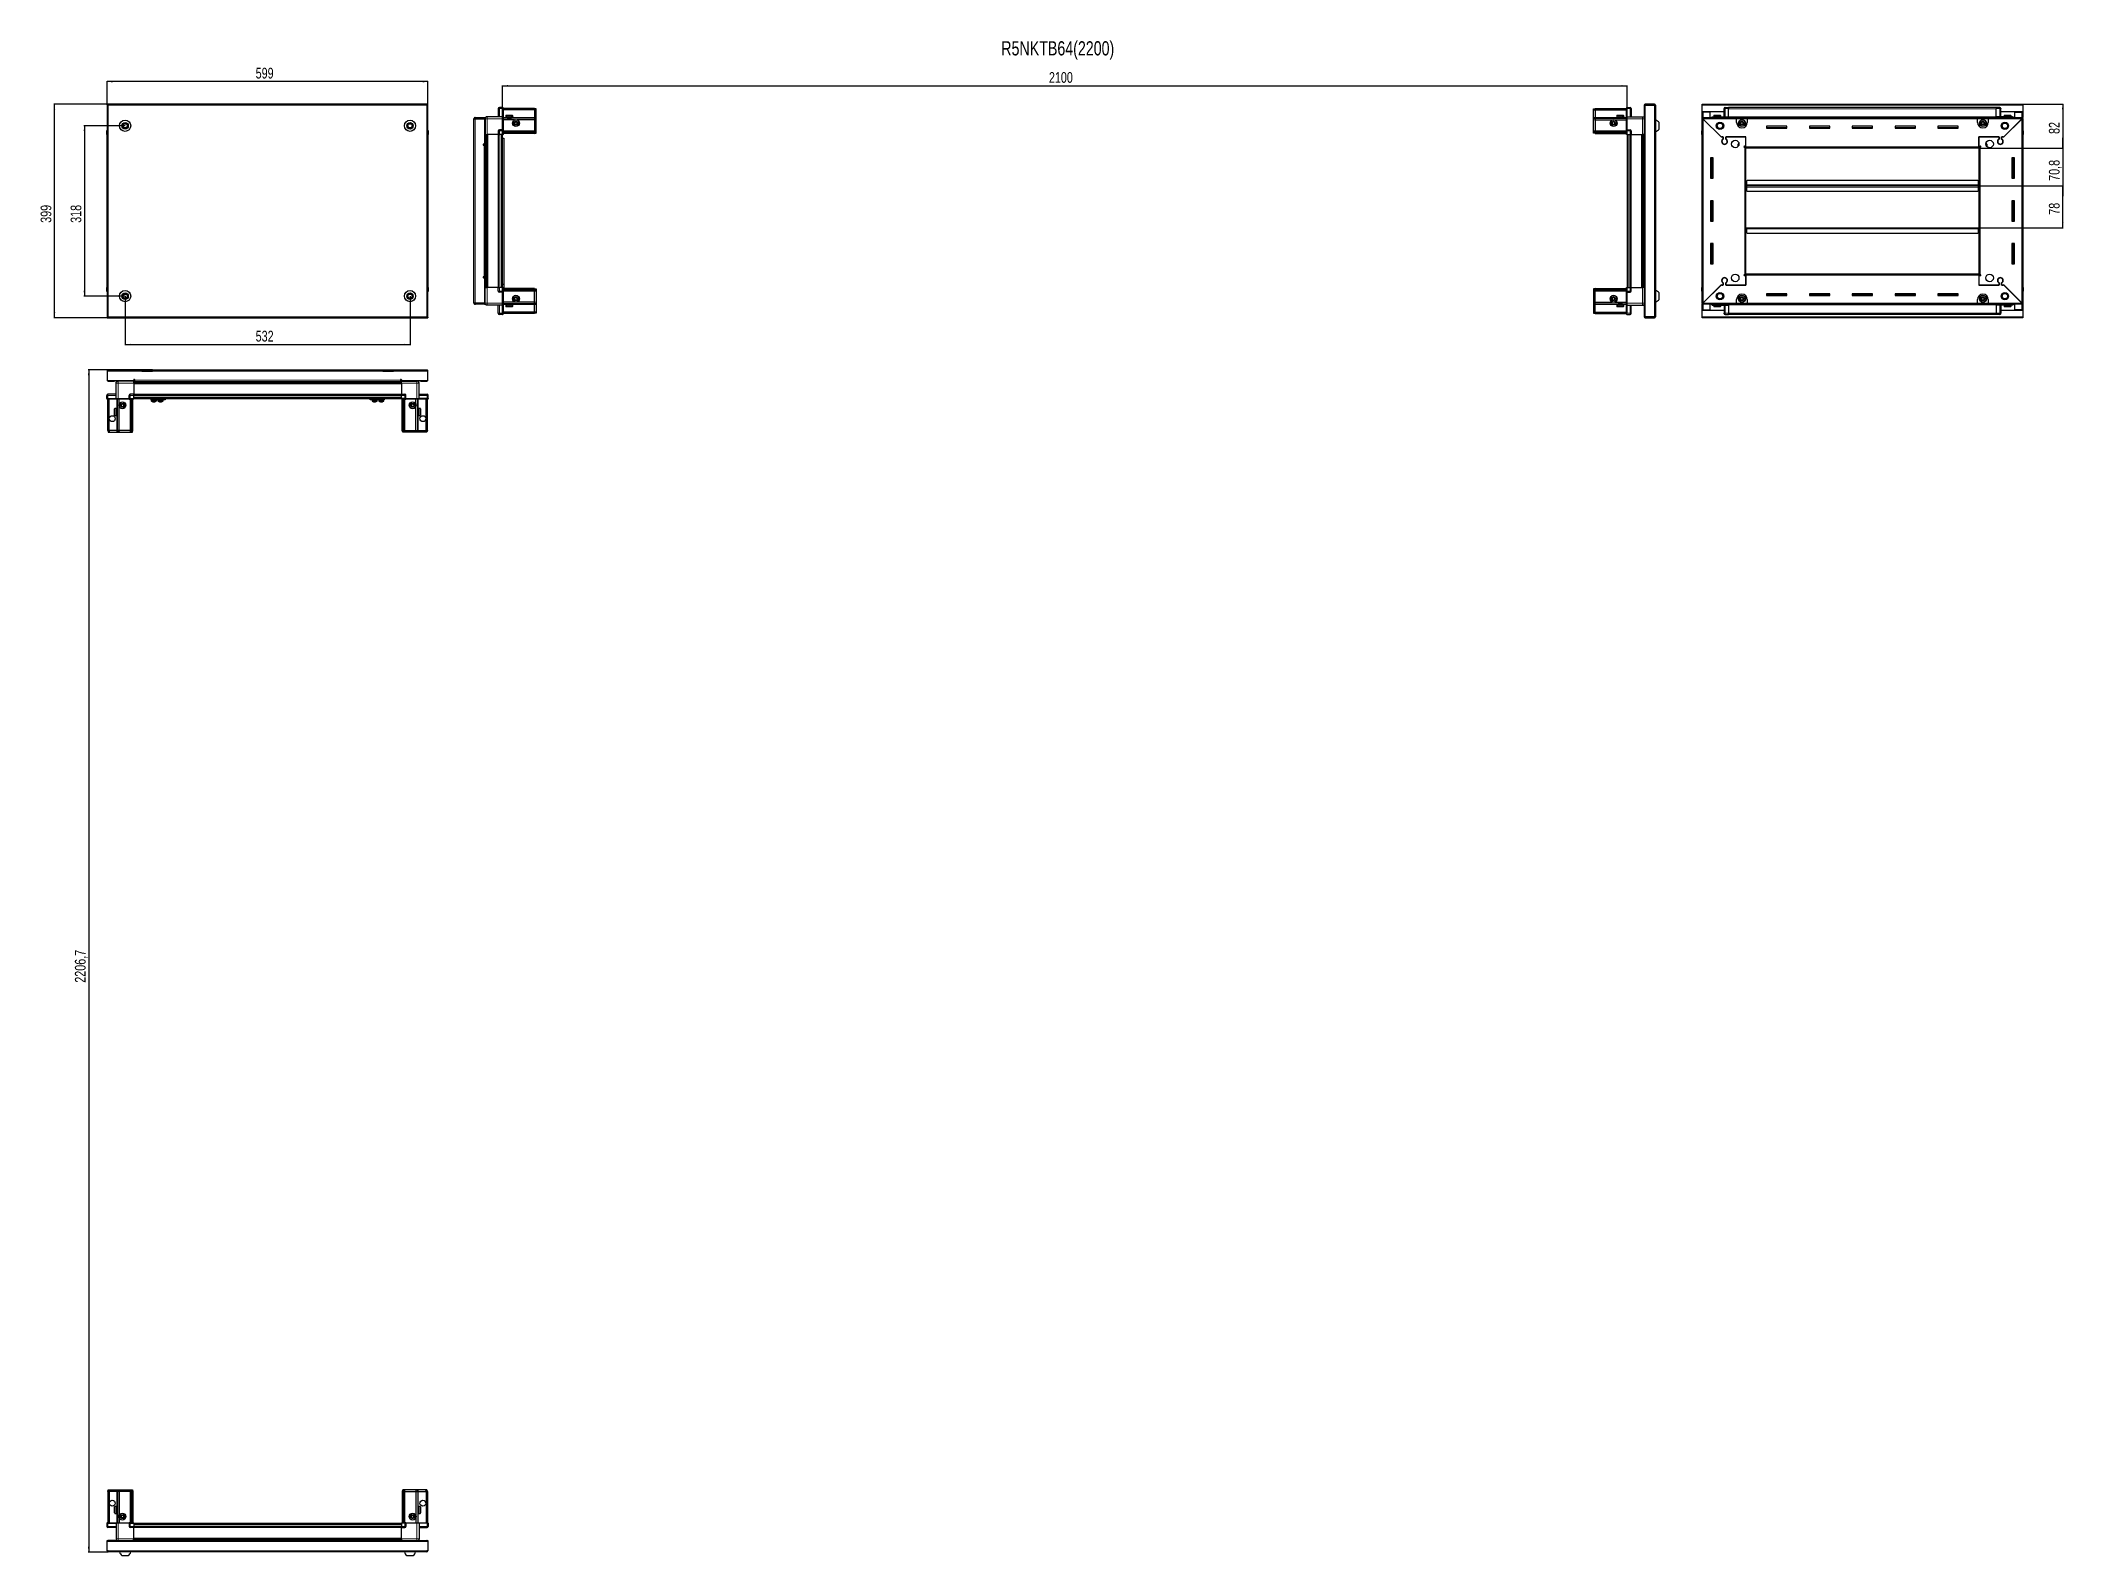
# Model space of a CAD drawing. Header units: millimetres. Extents: x 899 to 4677, y -1016 to 1812.
import ezdxf

# ---------------------------------------------------------------- set-up
doc = ezdxf.new("R2010")
doc.units = ezdxf.units.MM
doc.layers.add('FORMAT', color=7, linetype='Continuous')
doc.styles.add('SLDTEXTSTYLE0', font='TXT', dxfattribs={"width": 0.75})
doc.dimstyles.new('SLDDIMSTYLE0', dxfattribs={"dimtxt": 20, "dimasz": 10, "dimexe": 0, "dimexo": 0.0625, "dimgap": 5, "dimtad": 2, "dimdec": 1, "dimrnd": 1e-09, "dimzin": 12, "dimdsep": 46, "dimtxsty": 'SLDTEXTSTYLE0', "dimsah": 1, "dimcen": 0.09, "dimadec": 0, "dimazin": 3, "dimtfac": 1, "dimtofl": 0, "dimtmove": 0, "dimatfit": 3, "dimfxl": 0, "dimfrac": 2, "dimtolj": 1, "dimtzin": 12, "dimarcsym": 0})
doc.dimstyles.new('SLDDIMSTYLE1', dxfattribs={"dimtxt": 20, "dimasz": 10, "dimexe": 0, "dimexo": 0.0625, "dimgap": 5, "dimtad": 2, "dimdec": 1, "dimrnd": 1e-09, "dimzin": 12, "dimdsep": 46, "dimtxsty": 'SLDTEXTSTYLE0', "dimsah": 1, "dimcen": 0.09, "dimadec": 0, "dimazin": 3, "dimtfac": 1, "dimtmove": 0, "dimatfit": 0, "dimfxl": 0, "dimfrac": 2, "dimtolj": 1, "dimtzin": 12, "dimarcsym": 0})

msp = doc.modelspace()

# ---------------------------------------------------------------- texts
at = {"layer": 'FORMAT', "insert": (2693.64, 1810.8), "char_height": 26.4583, "attachment_point": 1, "style": 'SLDTEXTSTYLE0'}
msp.add_mtext('R5NKTB64(2200)', dxfattribs=at)

# ---------------------------------------------------------------- blocks, each defined once
blk = doc.blocks.new('_D')
at = {"layer": 'FORMAT'}
for p, q in [((1024, 1693.4), (924.5, 1693.4)), ((925.5, 1294.4), (925.5, 1693.4)), ((1024, 1294.4), (924.5, 1294.4))]:
    blk.add_line(p, q, dxfattribs=at)
for points in [[(925.5, 1693.4), (923.9, 1683.4), (927, 1683.4)], [(925.5, 1294.4), (927, 1304.4), (923.9, 1304.4)]]:
    blk.add_solid(points, dxfattribs=at)
at = {"layer": 'FORMAT', "insert": (899.7, 1471.8), "char_height": 20, "attachment_point": 1, "rotation": 90, "style": 'SLDTEXTSTYLE0'}
blk.add_mtext('399', dxfattribs=at)
blk = doc.blocks.new('_D_1')
at = {"layer": 'FORMAT'}
for p, q in [((1024, 1693.4), (1024, 1736.4)), ((1623, 1735.4), (1024, 1735.4)), ((1623, 1693.4), (1623, 1736.4))]:
    blk.add_line(p, q, dxfattribs=at)
for points in [[(1024, 1735.4), (1034, 1733.9), (1034, 1737)], [(1623, 1735.4), (1613, 1737), (1613, 1733.9)]]:
    blk.add_solid(points, dxfattribs=at)
at = {"layer": 'FORMAT', "insert": (1301.3, 1761.2), "char_height": 20, "attachment_point": 1, "style": 'SLDTEXTSTYLE0'}
blk.add_mtext('599', dxfattribs=at)
blk = doc.blocks.new('_D_2')
at = {"layer": 'FORMAT'}
for p, q in [((1057.5, 1334.9), (1057.5, 1243.4)), ((1589.5, 1334.9), (1589.5, 1243.4)), ((1057.5, 1244.4), (1589.5, 1244.4))]:
    blk.add_line(p, q, dxfattribs=at)
for points in [[(1057.5, 1244.4), (1067.5, 1242.9), (1067.5, 1246)], [(1589.5, 1244.4), (1579.5, 1246), (1579.5, 1242.9)]]:
    blk.add_solid(points, dxfattribs=at)
at = {"layer": 'FORMAT', "insert": (1301.3, 1270.2), "char_height": 20, "attachment_point": 1, "style": 'SLDTEXTSTYLE0'}
blk.add_mtext('532', dxfattribs=at)
blk = doc.blocks.new('_D_3')
at = {"layer": 'FORMAT'}
for p, q in [((1057.5, 1652.9), (980.5, 1652.9)), ((981.5, 1652.9), (981.5, 1334.9)), ((1057.5, 1334.9), (980.5, 1334.9))]:
    blk.add_line(p, q, dxfattribs=at)
for points in [[(981.5, 1652.9), (979.9, 1642.9), (983, 1642.9)], [(981.5, 1334.9), (983, 1344.9), (979.9, 1344.9)]]:
    blk.add_solid(points, dxfattribs=at)
at = {"layer": 'FORMAT', "insert": (955.7, 1471.8), "char_height": 20, "attachment_point": 1, "rotation": 90, "style": 'SLDTEXTSTYLE0'}
blk.add_mtext('318', dxfattribs=at)
blk = doc.blocks.new('_D_4')
at = {"layer": 'FORMAT'}
for p, q in [((1762.2, 1636.9), (1762.2, 1728.4)), ((1762.2, 1727.4), (3862.2, 1727.4)), ((3862.2, 1636.9), (3862.2, 1728.4))]:
    blk.add_line(p, q, dxfattribs=at)
for points in [[(1762.2, 1727.4), (1772.2, 1725.9), (1772.2, 1729)], [(3862.2, 1727.4), (3852.2, 1729), (3852.2, 1725.9)]]:
    blk.add_solid(points, dxfattribs=at)
at = {"layer": 'FORMAT', "insert": (2782.6, 1753.2), "char_height": 20, "attachment_point": 1, "style": 'SLDTEXTSTYLE0'}
blk.add_mtext('2100', dxfattribs=at)
blk = doc.blocks.new('_D_5')
at = {"layer": 'FORMAT'}
for p, q in [((4601.2, 1693.4), (4676.7, 1693.4)), ((4675.7, 1693.4), (4675.7, 1611.4)), ((4519.2, 1611.4), (4676.7, 1611.4))]:
    blk.add_line(p, q, dxfattribs=at)
for points in [[(4675.7, 1693.4), (4674.2, 1683.4), (4677.3, 1683.4)], [(4675.7, 1611.4), (4677.3, 1621.4), (4674.2, 1621.4)]]:
    blk.add_solid(points, dxfattribs=at)
at = {"layer": 'FORMAT', "insert": (4649.9, 1637.7), "char_height": 20, "attachment_point": 1, "rotation": 90, "style": 'SLDTEXTSTYLE0'}
blk.add_mtext('82', dxfattribs=at)
blk = doc.blocks.new('_D_6')
at = {"layer": 'FORMAT'}
for p, q in [((4675.7, 1611.4), (4675.7, 1630.7)), ((4519.2, 1611.4), (4676.7, 1611.4)), ((4675.7, 1611.4), (4675.7, 1540.7)), ((4518.2, 1540.7), (4676.7, 1540.7)), ((4675.7, 1540.7), (4675.7, 1521.5))]:
    blk.add_line(p, q, dxfattribs=at)
for points in [[(4675.7, 1611.4), (4677.3, 1621.4), (4674.2, 1621.4)], [(4675.7, 1540.7), (4674.2, 1530.7), (4677.3, 1530.7)]]:
    blk.add_solid(points, dxfattribs=at)
at = {"layer": 'FORMAT', "insert": (4649.9, 1550.2), "char_height": 20, "attachment_point": 1, "rotation": 90, "style": 'SLDTEXTSTYLE0'}
blk.add_mtext('70,8', dxfattribs=at)
blk = doc.blocks.new('_D_7')
at = {"layer": 'FORMAT'}
for p, q in [((4518.2, 1540.7), (4676.7, 1540.7)), ((4675.7, 1462.7), (4675.7, 1540.7)), ((4518.2, 1462.7), (4676.7, 1462.7))]:
    blk.add_line(p, q, dxfattribs=at)
for points in [[(4675.7, 1540.7), (4674.2, 1530.7), (4677.3, 1530.7)], [(4675.7, 1462.7), (4677.3, 1472.7), (4674.2, 1472.7)]]:
    blk.add_solid(points, dxfattribs=at)
at = {"layer": 'FORMAT', "insert": (4649.9, 1486.9), "char_height": 20, "attachment_point": 1, "rotation": 90, "style": 'SLDTEXTSTYLE0'}
blk.add_mtext('78', dxfattribs=at)
blk = doc.blocks.new('_D_8')
at = {"layer": 'FORMAT'}
for p, q in [((1108.5, 1197.1), (988.5, 1197.1)), ((989.5, 1197.1), (989.5, -1009.6)), ((1026.1, -1009.6), (988.5, -1009.6))]:
    blk.add_line(p, q, dxfattribs=at)
for points in [[(989.5, 1197.1), (987.9, 1187.1), (991, 1187.1)], [(989.5, -1009.6), (991, -999.6), (987.9, -999.6)]]:
    blk.add_solid(points, dxfattribs=at)
at = {"layer": 'FORMAT', "insert": (963.7, 53.2), "char_height": 20, "attachment_point": 1, "rotation": 90, "style": 'SLDTEXTSTYLE0'}
blk.add_mtext('2206,7', dxfattribs=at)

# ---------------------------------------------------------------- dimensions: what is measured, and where the dimension line sits
at = {"layer": 'FORMAT'}
dim = msp.add_linear_dim(base=(1023.97, 1735.43), p1=(1622.97, 1693.43), p2=(1023.97, 1693.43), dimstyle='SLDDIMSTYLE0', dxfattribs=at)
dim.commit()
dim.dimension.update_dxf_attribs({"geometry": '_D_1', "text_midpoint": (1323.47, 1735.43), "dimtype": 160})
for base, p1, p2, angle, dimstyle, picture, middle in [((3862.2, 1727.43), (1762.2, 1636.93), (3862.2, 1636.93), 0, 'SLDDIMSTYLE0', '_D_4', (2812.2, 1727.43)), ((925.47, 1693.43), (1023.97, 1294.43), (1023.97, 1693.43), 90, 'SLDDIMSTYLE0', '_D', (925.47, 1493.93)), ((4675.71, 1611.43), (4601.21, 1693.43), (4519.21, 1611.43), 90, 'SLDDIMSTYLE0', '_D_5', (4675.71, 1652.43)), ((981.47, 1334.93), (1057.47, 1652.93), (1057.47, 1334.93), 90, 'SLDDIMSTYLE0', '_D_3', (981.47, 1493.93)), ((4675.71484265, 1540.68399816), (4519.21448575, 1611.43399816), (4518.21448575, 1540.68399816), 90, 'SLDDIMSTYLE1', '_D_6', (4675.71484265, 1576.05899816)), ((4675.71484265, 1540.68399816), (4518.21448575, 1462.73399816), (4518.21448575, 1540.68399816), 90, 'SLDDIMSTYLE0', '_D_7', (4675.71484265, 1501.70899816)), ((1589.47, 1244.43), (1057.47, 1334.93), (1589.47, 1334.93), 0, 'SLDDIMSTYLE0', '_D_2', (1323.47, 1244.43)), ((989.47, -1009.55), (1108.47, 1197.15), (1026.07, -1009.55), 90, 'SLDDIMSTYLE0', '_D_8', (989.47, 93.8))]:
    dim = msp.add_linear_dim(base=base, p1=p1, p2=p2, angle=angle, dimstyle=dimstyle, dxfattribs=at)
    dim.commit()
    dim.dimension.update_dxf_attribs({"geometry": picture, "text_midpoint": middle, "dimtype": 160})

# ---------------------------------------------------------------- linework, layer by layer
at = {"color": 7, "linetype": 'Continuous', "lineweight": 25}
for p, q in [((1026.07, 1693.43), (1023.97, 1693.43)), ((1023.97, 1691.93), (1023.97, 1693.43)), ((1023.97, 1691.93), (1026.07, 1691.93)), ((1023.97, 1691.93), (1023.97, 1691.33)), ((1023.97, 1691.33), (1023.97, 1296.53)), ((1023.97, 1691.33), (1026.07, 1691.33)), ((1026.07, 1693.43), (1026.07, 1691.33)), ((1620.87, 1693.43), (1026.07, 1693.43)), ((1620.87, 1691.33), (1620.87, 1693.43)), ((1622.97, 1693.43), (1620.87, 1693.43)), ((1620.87, 1691.93), (1622.97, 1691.93)), ((1620.87, 1691.33), (1622.97, 1691.33)), ((1622.97, 1691.93), (1622.97, 1693.43)), ((1622.97, 1691.33), (1622.97, 1691.93)), ((1622.97, 1296.53), (1622.97, 1691.33)), ((1710.35, 1666.08), (1708.85, 1666.08)), ((1708.85, 1665.58), (1708.85, 1666.08)), ((1708.85, 1322.28), (1708.85, 1665.58)), ((1710.95, 1666.68), (1710.95, 1668.18)), ((1710.95, 1668.18), (1711.85, 1668.18)), ((1710.95, 1666.68), (1711.85, 1666.68)), ((1710.95, 1666.18), (1728.35, 1666.18)), ((1711.85, 1668.18), (1728.35, 1668.18)), ((1711.85, 1666.68), (1711.85, 1668.18)), ((1711.85, 1666.68), (1728.35, 1666.68)), ((1728.35, 1666.68), (1728.35, 1668.18)), ((1729.85, 1666.18), (1728.35, 1666.18)), ((1728.35, 1666.18), (1728.35, 1618.68)), ((1729.85, 1665.93), (1729.85, 1636.93)), ((1762.35, 1669.93), (1733.35, 1669.93)), ((1754.35, 1684.93), (1754.35, 1669.93)), ((1762.35, 1686.93), (1756.35, 1686.93)), ((1762.35, 1686.93), (1762.68, 1686.93)), ((1762.35, 1686.93), (1762.35, 1684.93)), ((1762.35, 1670.13), (1762.35, 1684.93)), ((1762.35, 1670.13), (1762.35, 1684.93)), ((1762.35, 1669.93), (1762.35, 1670.13)), ((1762.35, 1669.93), (1763.55, 1669.93)), ((1762.35, 1665.93), (1762.35, 1669.93)), ((1762.35, 1645.63), (1762.35, 1665.93)), ((1763.55, 1686.43), (1762.68, 1686.93)), ((1763.55, 1684.93), (1763.55, 1686.43)), ((1821.85, 1685.43), (1763.55, 1685.43)), ((1763.55, 1684.93), (1763.55, 1670.13)), ((1821.85, 1682.93), (1763.55, 1682.93)), ((1763.55, 1670.13), (1763.55, 1669.93)), ((1763.55, 1669.93), (1763.55, 1665.93)), ((1821.85, 1667.43), (1763.55, 1667.43)), ((1763.55, 1665.93), (1763.55, 1645.63)), ((1784.85, 1663.93), (1763.55, 1663.93)), ((1768.35, 1671.83), (1768.35, 1669.43)), ((1768.35, 1669.43), (1768.35, 1668.93)), ((1768.35, 1668.93), (1768.48, 1668.93)), ((1768.67, 1669.43), (1768.48, 1669.43)), ((1768.48, 1669.43), (1768.48, 1668.93)), ((1768.48, 1668.93), (1768.67, 1668.93)), ((1768.67, 1669.43), (1768.67, 1668.93)), ((1768.67, 1668.93), (1769.2, 1668.93)), ((1769.15, 1672.63), (1776.32, 1672.63)), ((1769.6, 1669.43), (1769.2, 1669.43)), ((1769.2, 1669.43), (1769.2, 1668.93)), ((1769.2, 1668.93), (1769.6, 1668.93)), ((1769.6, 1669.43), (1769.6, 1668.93)), ((1769.6, 1668.93), (1770.47, 1668.93)), ((1770.45, 1668.93), (1770.45, 1668.83)), ((1770.45, 1668.83), (1779.25, 1668.83)), ((1771.04, 1669.43), (1770.47, 1669.43)), ((1770.47, 1669.43), (1770.47, 1668.93)), ((1770.47, 1668.93), (1771.04, 1668.93)), ((1770.85, 1668.43), (1771.54, 1667.95)), ((1770.85, 1668.43), (1775.88, 1668.43)), ((1771.54, 1667.95), (1770.85, 1667.47)), ((1770.85, 1667.47), (1770.85, 1667.43)), ((1770.85, 1667.47), (1775.88, 1667.47)), ((1771.04, 1669.43), (1771.04, 1668.93)), ((1771.04, 1668.93), (1772.17, 1668.93)), ((1771.54, 1667.95), (1775.7, 1667.95)), ((1772.86, 1669.43), (1772.17, 1669.43)), ((1772.17, 1669.43), (1772.17, 1668.93)), ((1772.17, 1668.93), (1772.86, 1668.93)), ((1772.86, 1669.43), (1772.86, 1668.93)), ((1772.86, 1668.93), (1774.13, 1668.93)), ((1774.87, 1669.43), (1774.13, 1669.43)), ((1774.13, 1669.43), (1774.13, 1668.93)), ((1774.13, 1668.93), (1774.36, 1668.93)), ((1774.36, 1669.43), (1774.36, 1668.93)), ((1774.86, 1669.43), (1774.86, 1668.93)), ((1774.86, 1668.93), (1774.87, 1668.93)), ((1774.87, 1669.43), (1774.87, 1668.93)), ((1774.87, 1668.93), (1776.16, 1668.93)), ((1775.7, 1667.95), (1778.16, 1667.95)), ((1775.88, 1668.43), (1778.85, 1668.43)), ((1775.88, 1667.47), (1778.85, 1667.47)), ((1776.88, 1669.43), (1776.16, 1669.43)), ((1776.16, 1669.43), (1776.16, 1668.93)), ((1776.22, 1669.43), (1776.22, 1668.93)), ((1776.22, 1668.93), (1776.88, 1668.93)), ((1776.32, 1672.63), (1780.55, 1672.63)), ((1776.88, 1669.43), (1776.88, 1668.93)), ((1776.88, 1668.93), (1778.07, 1668.93)), ((1778.69, 1669.43), (1778.07, 1669.43)), ((1778.07, 1669.43), (1778.07, 1668.93)), ((1778.07, 1668.93), (1778.69, 1668.93)), ((1778.16, 1667.95), (1778.85, 1668.43)), ((1778.85, 1667.47), (1778.16, 1667.95)), ((1778.69, 1669.43), (1778.69, 1668.93)), ((1778.69, 1668.93), (1779.65, 1668.93)), ((1778.85, 1667.43), (1778.85, 1667.47)), ((1779.25, 1668.83), (1779.25, 1668.93)), ((1780.12, 1669.43), (1779.65, 1669.43)), ((1779.65, 1669.43), (1779.65, 1668.93)), ((1779.65, 1668.93), (1780.12, 1668.93)), ((1780.12, 1669.43), (1780.12, 1668.93)), ((1780.12, 1668.93), (1780.77, 1668.93)), ((1781.04, 1669.43), (1780.77, 1669.43)), ((1780.77, 1669.43), (1780.77, 1668.93)), ((1780.77, 1668.93), (1781.04, 1668.93)), ((1781.04, 1669.43), (1781.04, 1668.93)), ((1781.04, 1668.93), (1781.31, 1668.93)), ((1781.35, 1669.43), (1781.31, 1669.43)), ((1781.31, 1669.43), (1781.31, 1668.93)), ((1781.31, 1668.93), (1781.35, 1668.93)), ((1781.35, 1669.43), (1781.35, 1671.83)), ((1781.35, 1669.43), (1781.35, 1668.93)), ((1821.85, 1663.93), (1789.85, 1663.93)), ((1821.85, 1685.43), (1821.85, 1682.93)), ((1824.85, 1684.63), (1821.85, 1685.43)), ((1821.85, 1682.93), (1821.85, 1668.43)), ((1824.85, 1682.78), (1821.85, 1682.93)), ((1821.85, 1668.43), (1821.85, 1667.43)), ((1821.85, 1667.43), (1821.85, 1663.93)), ((1824.85, 1666.63), (1821.85, 1667.43)), ((1821.85, 1663.93), (1821.85, 1643.43)), ((1821.85, 1663.93), (1824.85, 1663.6)), ((1824.85, 1682.78), (1824.85, 1684.63)), ((1824.85, 1668.43), (1824.85, 1682.78)), ((1824.85, 1666.63), (1824.85, 1668.43)), ((1824.85, 1663.6), (1824.85, 1666.63)), ((1824.85, 1643.43), (1824.85, 1663.6)), ((3799.55, 1684.63), (3802.55, 1685.43)), ((3799.55, 1682.78), (3799.55, 1684.63)), ((3799.55, 1682.78), (3802.55, 1682.93)), ((3799.55, 1668.43), (3799.55, 1682.78)), ((3799.55, 1666.63), (3799.55, 1668.43)), ((3799.55, 1666.63), (3802.55, 1667.43)), ((3799.55, 1663.6), (3799.55, 1666.63)), ((3802.55, 1663.93), (3799.55, 1663.6)), ((3799.55, 1643.43), (3799.55, 1663.6)), ((3802.55, 1685.43), (3802.55, 1682.93)), ((3802.55, 1685.43), (3860.85, 1685.43)), ((3802.55, 1682.93), (3802.55, 1668.43)), ((3802.55, 1682.93), (3860.85, 1682.93)), ((3802.55, 1668.43), (3802.55, 1667.43)), ((3802.55, 1667.43), (3802.55, 1663.93)), ((3802.55, 1667.43), (3860.85, 1667.43)), ((3802.55, 1663.93), (3802.55, 1643.43)), ((3802.55, 1663.93), (3834.55, 1663.93)), ((3839.55, 1663.93), (3860.85, 1663.93)), ((3843.05, 1671.83), (3843.05, 1668.93)), ((3843.05, 1668.93), (3843.09, 1668.93)), ((3843.21, 1669.43), (3843.09, 1669.43)), ((3843.09, 1669.43), (3843.09, 1668.93)), ((3843.09, 1668.93), (3843.21, 1668.93)), ((3843.21, 1669.43), (3843.21, 1668.93)), ((3843.21, 1668.93), (3843.62, 1668.93)), ((3843.96, 1669.43), (3843.62, 1669.43)), ((3843.62, 1669.43), (3843.62, 1668.93)), ((3843.62, 1668.93), (3843.96, 1668.93)), ((3843.85, 1672.63), (3855.25, 1672.63)), ((3843.96, 1669.43), (3843.96, 1668.93)), ((3843.96, 1668.93), (3844.73, 1668.93)), ((3845.25, 1669.43), (3844.73, 1669.43)), ((3844.73, 1669.43), (3844.73, 1668.93)), ((3844.73, 1668.93), (3845.25, 1668.93)), ((3845.15, 1668.93), (3845.15, 1668.83)), ((3845.15, 1668.83), (3853.95, 1668.83)), ((3845.25, 1669.43), (3845.25, 1668.93)), ((3845.25, 1668.93), (3846.31, 1668.93)), ((3845.55, 1668.43), (3846.24, 1667.95)), ((3845.55, 1668.43), (3853.55, 1668.43)), ((3846.24, 1667.95), (3845.55, 1667.47)), ((3845.55, 1667.47), (3845.55, 1667.43)), ((3845.55, 1667.47), (3853.55, 1667.47)), ((3846.24, 1667.95), (3852.86, 1667.95)), ((3846.97, 1669.43), (3846.31, 1669.43)), ((3846.31, 1669.43), (3846.31, 1668.93)), ((3846.31, 1668.93), (3846.97, 1668.93)), ((3846.97, 1669.43), (3846.97, 1668.93)), ((3846.97, 1668.93), (3848.21, 1668.93)), ((3848.94, 1669.43), (3848.21, 1669.43)), ((3848.21, 1669.43), (3848.21, 1668.93)), ((3848.21, 1668.93), (3848.64, 1668.93)), ((3848.64, 1669.43), (3848.64, 1668.93)), ((3848.94, 1669.43), (3848.94, 1668.93)), ((3848.94, 1668.93), (3850.24, 1668.93)), ((3850.97, 1669.43), (3850.24, 1669.43)), ((3850.24, 1669.43), (3850.24, 1668.93)), ((3850.51, 1669.43), (3850.51, 1668.93)), ((3850.51, 1668.93), (3850.97, 1668.93)), ((3850.97, 1669.43), (3850.97, 1668.93)), ((3850.97, 1668.93), (3852.2, 1668.93)), ((3852.86, 1669.43), (3852.2, 1669.43)), ((3852.2, 1669.43), (3852.2, 1668.93)), ((3852.2, 1668.93), (3852.86, 1668.93)), ((3852.86, 1669.43), (3852.86, 1668.93)), ((3852.86, 1668.93), (3853.91, 1668.93)), ((3852.86, 1667.95), (3853.55, 1668.43)), ((3853.55, 1667.47), (3852.86, 1667.95)), ((3853.55, 1667.43), (3853.55, 1667.47)), ((3854.43, 1669.43), (3853.91, 1669.43)), ((3853.91, 1669.43), (3853.91, 1668.93)), ((3853.91, 1668.93), (3854.43, 1668.93)), ((3853.95, 1668.83), (3853.95, 1668.93)), ((3854.43, 1669.43), (3854.43, 1668.93)), ((3854.43, 1668.93), (3855.18, 1668.93)), ((3855.52, 1669.43), (3855.18, 1669.43)), ((3855.18, 1669.43), (3855.18, 1668.93)), ((3855.18, 1668.93), (3855.52, 1668.93)), ((3855.52, 1669.43), (3855.52, 1668.93)), ((3855.52, 1668.93), (3855.91, 1668.93)), ((3856.02, 1669.43), (3855.91, 1669.43)), ((3855.91, 1669.43), (3855.91, 1668.93)), ((3855.91, 1668.93), (3856.02, 1668.93)), ((3856.02, 1669.43), (3856.02, 1668.93)), ((3856.02, 1668.93), (3856.05, 1668.93)), ((3856.05, 1668.93), (3856.05, 1671.83)), ((3861.71, 1686.93), (3860.85, 1686.43)), ((3861.71, 1686.93), (3860.85, 1686.43)), ((3860.85, 1686.43), (3860.85, 1684.93)), ((3860.85, 1670.13), (3860.85, 1684.93)), ((3860.85, 1669.93), (3860.85, 1670.13)), ((3862.05, 1669.93), (3860.85, 1669.93)), ((3860.85, 1665.93), (3860.85, 1669.93)), ((3860.85, 1645.63), (3860.85, 1665.93)), ((3862.05, 1686.93), (3861.71, 1686.93)), ((3862.05, 1686.93), (3861.71, 1686.93)), ((3862.05, 1686.93), (3862.05, 1686.93)), ((3862.05, 1684.93), (3862.05, 1686.93)), ((3862.05, 1686.93), (3868.05, 1686.93)), ((3862.05, 1684.93), (3862.05, 1670.13)), ((3862.05, 1670.13), (3862.05, 1669.93)), ((3862.05, 1669.93), (3862.05, 1665.93)), ((3862.05, 1669.93), (3891.05, 1669.93)), ((3862.05, 1665.93), (3862.05, 1645.63)), ((3870.05, 1684.93), (3870.05, 1669.93)), ((3893.95, 1678.43), (3893.95, 1309.43)), ((3893.95, 1678.43), (3896.05, 1678.43)), ((3894.05, 1691.33), (3894.05, 1678.93)), ((3894.05, 1678.93), (3895.55, 1678.93)), ((3895.55, 1691.33), (3895.55, 1678.93)), ((3896.05, 1678.43), (3896.05, 1691.33)), ((3896.05, 1691.33), (3913.45, 1691.33)), ((3913.45, 1693.43), (3896.15, 1693.43)), ((3913.45, 1691.93), (3896.15, 1691.93)), ((3913.45, 1691.93), (3913.45, 1693.43)), ((3913.45, 1691.33), (3915.55, 1691.33)), ((3915.55, 1691.33), (3915.55, 1296.53)), ((4002.21, 1691.33), (4002.21, 1693.43)), ((4002.21, 1693.43), (4601.21, 1693.43)), ((4002.21, 1678.93), (4002.21, 1691.33)), ((4043.21, 1678.93), (4002.21, 1678.93)), ((4002.21, 1678.43), (4002.21, 1678.93)), ((4002.21, 1678.43), (4004.31, 1678.43)), ((4002.21, 1668.18), (4002.21, 1678.43)), ((4002.21, 1666.68), (4002.21, 1668.18)), ((4002.21, 1668.18), (4003.21, 1668.18)), ((4002.21, 1666.18), (4002.21, 1666.68)), ((4002.21, 1666.68), (4003.21, 1666.68)), ((4002.21, 1321.68), (4002.21, 1666.18)), ((4003.71, 1666.18), (4002.21, 1666.18)), ((4003.21, 1666.68), (4003.21, 1668.18)), ((4003.21, 1668.18), (4066.71, 1668.18)), ((4003.71, 1678.43), (4003.71, 1678.93)), ((4003.81, 1666.08), (4037.71, 1632.18)), ((4017.21, 1678.43), (4004.31, 1678.43)), ((4038.41, 1631.48), (4004.31, 1665.58)), ((4017.21, 1668.18), (4017.21, 1678.43)), ((4022.71, 1669.93), (4051.71, 1669.93)), ((4024.21, 1671.83), (4024.21, 1669.93)), ((4025.01, 1672.63), (4036.41, 1672.63)), ((4037.21, 1669.93), (4037.21, 1671.83)), ((4043.21, 1669.93), (4043.21, 1684.93)), ((4043.89, 1686.43), (4043.89, 1686.43)), ((4045.21, 1686.93), (4051.71, 1686.93)), ((4045.21, 1686.93), (4051.71, 1686.93)), ((4051.64, 1668.18), (4051.71, 1669.9)), ((4051.71, 1686.93), (4051.71, 1686.93)), ((4051.71, 1686.93), (4051.71, 1686.93)), ((4051.71, 1686.93), (4051.71, 1684.93)), ((4551.71, 1686.78), (4051.71, 1686.78)), ((4051.71, 1669.93), (4051.71, 1684.93)), ((4051.71, 1669.93), (4051.71, 1669.43)), ((4051.71, 1668.78), (4551.71, 1668.78)), ((4066.71, 1666.08), (4066.71, 1668.18)), ((4066.71, 1668.18), (4086.71, 1668.18)), ((4066.71, 1666.68), (4086.71, 1666.68)), ((4066.71, 1659.18), (4066.71, 1666.08)), ((4086.71, 1668.18), (4086.71, 1666.08)), ((4086.71, 1668.18), (4516.71, 1668.18)), ((4086.71, 1666.08), (4086.71, 1659.18)), ((4516.71, 1666.08), (4516.71, 1668.18)), ((4516.71, 1668.18), (4536.71, 1668.18)), ((4516.71, 1666.68), (4536.71, 1666.68)), ((4516.71, 1659.18), (4516.71, 1666.08)), ((4536.71, 1668.18), (4600.21, 1668.18)), ((4536.71, 1668.18), (4536.71, 1666.08)), ((4536.71, 1666.08), (4536.71, 1659.18)), ((4551.71, 1686.93), (4551.71, 1686.93)), ((4558.21, 1686.93), (4551.71, 1686.93)), ((4558.21, 1686.93), (4551.71, 1686.93)), ((4551.71, 1686.93), (4551.71, 1684.93)), ((4551.71, 1669.93), (4551.71, 1684.93)), ((4551.71, 1669.93), (4551.71, 1669.43)), ((4580.71, 1669.93), (4551.71, 1669.93)), ((4551.71, 1669.9), (4551.79, 1668.18)), ((4560.21, 1684.93), (4560.21, 1684.93)), ((4560.21, 1669.93), (4560.21, 1684.93)), ((4601.21, 1678.93), (4560.21, 1678.93)), ((4599.11, 1665.58), (4565.01, 1631.48)), ((4565.71, 1632.18), (4599.61, 1666.08)), ((4566.21, 1671.83), (4566.21, 1669.93)), ((4567.01, 1672.63), (4578.41, 1672.63)), ((4579.21, 1669.93), (4579.21, 1671.83)), ((4586.21, 1668.18), (4586.21, 1678.43)), ((4586.21, 1678.43), (4599.11, 1678.43)), ((4599.11, 1678.43), (4601.21, 1678.43)), ((4599.71, 1678.43), (4599.71, 1678.93)), ((4599.71, 1666.18), (4601.21, 1666.18)), ((4600.21, 1666.68), (4600.21, 1668.18)), ((4600.21, 1668.18), (4601.21, 1668.18)), ((4600.21, 1666.68), (4601.21, 1666.68)), ((4601.21, 1693.43), (4601.21, 1691.33)), ((4601.21, 1691.33), (4601.21, 1678.93)), ((4601.21, 1678.43), (4601.21, 1678.93)), ((4601.21, 1678.43), (4601.21, 1668.18)), ((4601.21, 1666.68), (4601.21, 1668.18)), ((4601.21, 1666.68), (4601.21, 1666.18)), ((4601.21, 1666.18), (4601.21, 1321.68)), ((1023.47, 1643.43), (1023.47, 1636.93)), ((1023.47, 1636.93), (1023.47, 1643.43)), ((1023.47, 1636.93), (1023.47, 1636.93)), ((1023.97, 1636.93), (1023.47, 1636.93)), ((1023.62, 1636.93), (1023.62, 1350.93)), ((1622.97, 1644.76), (1622.97, 1644.76)), ((1622.97, 1636.93), (1623.47, 1636.93)), ((1623.32, 1350.93), (1623.32, 1636.93)), ((1623.47, 1643.43), (1623.47, 1636.93)), ((1623.47, 1636.93), (1623.47, 1643.43)), ((1623.47, 1636.93), (1623.47, 1636.93)), ((1623.47, 1636.93), (1623.47, 1636.93)), ((1728.35, 1639.68), (1729.85, 1639.68)), ((1729.85, 1636.93), (1728.35, 1636.93)), ((1730.5, 1350.93), (1730.5, 1636.93)), ((1732.29, 1636.93), (1732.29, 1350.93)), ((1732.33, 1636.93), (1732.33, 1350.93)), ((1754.35, 1636.93), (1733.35, 1636.93)), ((1754.35, 1643.43), (1754.35, 1636.93)), ((1754.35, 1636.93), (1756.35, 1636.93)), ((1755, 1350.93), (1755, 1636.93)), ((1762.35, 1645.43), (1756.35, 1645.43)), ((1762.35, 1636.93), (1756.35, 1636.93)), ((1762.2, 1350.93), (1762.2, 1636.93)), ((1762.2, 1629.93), (1764.7, 1629.93)), ((1762.35, 1645.43), (1762.35, 1645.63)), ((1762.35, 1645.43), (1762.35, 1643.43)), ((1762.35, 1645.43), (1763.55, 1645.43)), ((1762.35, 1636.93), (1762.35, 1643.43)), ((1762.35, 1636.93), (1762.35, 1643.43)), ((1762.35, 1636.93), (1762.68, 1636.93)), ((1762.35, 1636.93), (1762.35, 1636.93)), ((1762.68, 1636.93), (1762.68, 1643.43)), ((1763.55, 1636.93), (1762.68, 1636.93)), ((1762.68, 1636.93), (1762.68, 1636.93)), ((1763.55, 1645.63), (1763.55, 1645.43)), ((1763.55, 1644.76), (1763.55, 1645.43)), ((1763.55, 1644.76), (1763.55, 1636.93)), ((1821.85, 1642.43), (1763.55, 1642.43)), ((1821.85, 1641.43), (1763.55, 1641.43)), ((1821.85, 1639.93), (1763.55, 1639.93)), ((1821.85, 1638.43), (1763.55, 1638.43)), ((1764.7, 1629.93), (1764.7, 1356.43)), ((1821.85, 1643.43), (1821.85, 1642.43)), ((1821.85, 1642.43), (1821.85, 1641.43)), ((1821.85, 1642.43), (1824.85, 1641.63)), ((1821.85, 1641.43), (1821.85, 1639.93)), ((1821.85, 1641.43), (1824.85, 1640.89)), ((1821.85, 1639.93), (1824.85, 1640.39)), ((1821.85, 1639.93), (1821.85, 1638.43)), ((1821.85, 1638.43), (1824.85, 1639.24)), ((1824.85, 1641.63), (1824.85, 1643.43)), ((1824.85, 1640.89), (1824.85, 1641.63)), ((1824.85, 1640.39), (1824.85, 1640.89)), ((1824.85, 1639.24), (1824.85, 1640.39)), ((3799.55, 1641.63), (3799.55, 1643.43)), ((3802.55, 1642.43), (3799.55, 1641.63)), ((3799.55, 1640.89), (3799.55, 1641.63)), ((3802.55, 1641.43), (3799.55, 1640.89)), ((3799.55, 1640.39), (3799.55, 1640.89)), ((3802.55, 1639.93), (3799.55, 1640.39)), ((3799.55, 1639.24), (3799.55, 1640.39)), ((3802.55, 1638.43), (3799.55, 1639.24)), ((3802.55, 1643.43), (3802.55, 1642.43)), ((3802.55, 1642.43), (3802.55, 1641.43)), ((3802.55, 1642.43), (3860.85, 1642.43)), ((3802.55, 1641.43), (3860.85, 1641.43)), ((3802.55, 1641.43), (3802.55, 1639.93)), ((3802.55, 1639.93), (3802.55, 1638.43)), ((3802.55, 1639.93), (3860.85, 1639.93)), ((3802.55, 1638.43), (3860.85, 1638.43)), ((3860.85, 1645.43), (3860.85, 1645.63)), ((3862.05, 1645.43), (3860.85, 1645.43)), ((3860.85, 1645.43), (3860.85, 1644.76)), ((3860.85, 1636.93), (3860.85, 1644.76)), ((3861.71, 1636.93), (3860.85, 1636.93)), ((3861.71, 1643.43), (3861.71, 1636.93)), ((3862.05, 1636.93), (3861.71, 1636.93)), ((3862.05, 1645.63), (3862.05, 1645.43)), ((3862.05, 1643.43), (3862.05, 1645.43)), ((3862.05, 1643.43), (3862.05, 1645.43)), ((3862.05, 1645.43), (3868.05, 1645.43)), ((3862.05, 1643.43), (3862.05, 1636.93)), ((3862.05, 1636.93), (3868.05, 1636.93)), ((3862.2, 1636.93), (3862.2, 1350.93)), ((3870.05, 1636.93), (3868.05, 1636.93)), ((3869.4, 1636.93), (3869.4, 1350.93)), ((3870.05, 1643.43), (3870.05, 1636.93)), ((3870.05, 1636.93), (3891.05, 1636.93)), ((3892.07, 1350.93), (3892.07, 1636.93)), ((3892.11, 1350.93), (3892.11, 1636.93)), ((3893.9, 1636.93), (3893.9, 1350.93)), ((3922.15, 1646.93), (3922.15, 1658.93)), ((4001.71, 1643.43), (4001.71, 1636.93)), ((4001.71, 1636.93), (4001.71, 1643.43)), ((4001.71, 1636.93), (4001.71, 1636.93)), ((4002.21, 1636.93), (4001.71, 1636.93)), ((4001.86, 1636.93), (4001.86, 1350.93)), ((4037.71, 1632.18), (4041.91, 1632.18)), ((4039.11, 1632.18), (4038.41, 1631.48)), ((4041.21, 1632.18), (4039.11, 1632.18)), ((4041.21, 1632.18), (4041.21, 1628.29)), ((4041.91, 1632.18), (4041.91, 1627.9)), ((4046.51, 1632.18), (4084.21, 1632.18)), ((4046.51, 1627.9), (4046.51, 1632.18)), ((4047.21, 1628.29), (4047.21, 1632.18)), ((4084.21, 1632.18), (4047.21, 1632.18)), ((4084.21, 1613.53), (4084.21, 1632.18)), ((4084.21, 1614.93), (4084.21, 1632.18)), ((4160.71, 1651.93), (4122.71, 1651.93)), ((4122.71, 1651.93), (4122.71, 1648.43)), ((4160.71, 1649.18), (4122.71, 1649.18)), ((4122.71, 1648.43), (4160.71, 1648.43)), ((4160.71, 1648.43), (4160.71, 1651.93)), ((4240.71, 1651.93), (4202.71, 1651.93)), ((4202.71, 1651.93), (4202.71, 1648.43)), ((4240.71, 1649.18), (4202.71, 1649.18)), ((4202.71, 1648.43), (4240.71, 1648.43)), ((4240.71, 1648.43), (4240.71, 1651.93)), ((4320.71, 1651.93), (4282.71, 1651.93)), ((4282.71, 1651.93), (4282.71, 1648.43)), ((4320.71, 1649.18), (4282.71, 1649.18)), ((4282.71, 1648.43), (4320.71, 1648.43)), ((4320.71, 1648.43), (4320.71, 1651.93)), ((4400.71, 1651.93), (4362.71, 1651.93)), ((4362.71, 1651.93), (4362.71, 1648.43)), ((4400.71, 1649.18), (4362.71, 1649.18)), ((4362.71, 1648.43), (4400.71, 1648.43)), ((4400.71, 1648.43), (4400.71, 1651.93)), ((4480.71, 1651.93), (4442.71, 1651.93)), ((4442.71, 1651.93), (4442.71, 1648.43)), ((4480.71, 1649.18), (4442.71, 1649.18)), ((4442.71, 1648.43), (4480.71, 1648.43)), ((4480.71, 1648.43), (4480.71, 1651.93)), ((4519.21, 1632.18), (4556.91, 1632.18)), ((4519.21, 1613.53), (4519.21, 1632.18)), ((4519.21, 1632.18), (4519.21, 1614.93)), ((4556.21, 1632.18), (4519.21, 1632.18)), ((4556.21, 1632.18), (4556.21, 1628.29)), ((4556.91, 1632.18), (4556.91, 1627.9)), ((4561.51, 1632.18), (4565.71, 1632.18)), ((4561.51, 1627.9), (4561.51, 1632.18)), ((4564.31, 1632.18), (4562.21, 1632.18)), ((4562.21, 1628.29), (4562.21, 1632.18)), ((4565.01, 1631.48), (4564.31, 1632.18)), ((4601.21, 1644.76), (4601.21, 1644.76)), ((4601.21, 1636.93), (4601.71, 1636.93)), ((4601.56, 1350.93), (4601.56, 1636.93)), ((4601.71, 1643.43), (4601.71, 1636.93)), ((4601.71, 1636.93), (4601.71, 1643.43)), ((4601.71, 1636.93), (4601.71, 1636.93)), ((4601.71, 1636.93), (4601.71, 1636.93)), ((1728.35, 1618.68), (1727, 1618.68)), ((1727, 1616.68), (1727.75, 1616.68)), ((1727.75, 1616.68), (1729.85, 1616.68)), ((1729.85, 1616.68), (1729.85, 1371.18)), ((4022.71, 1592.93), (4017.71, 1592.93)), ((4017.71, 1592.93), (4017.71, 1554.93)), ((4019.86, 1554.93), (4019.86, 1592.93)), ((4021.66, 1554.93), (4021.66, 1592.93)), ((4021.69, 1554.93), (4021.69, 1592.93)), ((4022.71, 1554.93), (4022.71, 1592.93)), ((4042.21, 1619.32), (4042.21, 1618.56)), ((4070.95, 1620.83), (4069.71, 1618.68)), ((4069.71, 1614.6), (4069.71, 1618.68)), ((4081.36, 1614.93), (4084.21, 1614.93)), ((4082.11, 1612.93), (4081.36, 1612.93)), ((4082.11, 1612.93), (4084.21, 1612.93)), ((4084.21, 1613.93), (4082.21, 1613.93)), ((4082.21, 1613.93), (4082.21, 1612.93)), ((4084.21, 1611.43), (4084.21, 1613.53)), ((4519.21, 1611.43), (4084.21, 1611.43)), ((4084.21, 1376.43), (4084.21, 1611.43)), ((4519.21, 1614.93), (4522.06, 1614.93)), ((4521.21, 1613.93), (4519.21, 1613.93)), ((4519.21, 1613.53), (4519.21, 1611.43)), ((4519.21, 1612.93), (4521.31, 1612.93)), ((4519.21, 1611.43), (4519.21, 1376.43)), ((4521.21, 1612.93), (4521.21, 1613.93)), ((4522.06, 1612.93), (4521.31, 1612.93)), ((4533.71, 1618.68), (4532.48, 1620.83)), ((4533.71, 1618.68), (4533.71, 1614.6)), ((4561.21, 1619.32), (4561.21, 1618.56)), ((4580.71, 1592.93), (4580.71, 1554.93)), ((4585.71, 1592.93), (4580.71, 1592.93)), ((4581.74, 1592.93), (4581.74, 1554.93)), ((4581.77, 1592.93), (4581.77, 1554.93)), ((4583.56, 1592.93), (4583.56, 1554.93)), ((4585.71, 1554.93), (4585.71, 1592.93)), ((4017.71, 1554.93), (4022.71, 1554.93)), ((4086.21, 1550.68), (4085.21, 1549.68)), ((4085.21, 1549.68), (4085.21, 1542.78)), ((4517.21, 1550.68), (4086.21, 1550.68)), ((4518.21, 1549.68), (4517.21, 1550.68)), ((4518.21, 1542.78), (4518.21, 1549.68)), ((4580.71, 1554.93), (4585.71, 1554.93)), ((4022.71, 1512.93), (4017.71, 1512.93)), ((4017.71, 1512.93), (4017.71, 1474.93)), ((4019.86, 1474.93), (4019.86, 1512.93)), ((4021.66, 1474.93), (4021.66, 1512.93)), ((4021.69, 1474.93), (4021.69, 1512.93)), ((4022.71, 1474.93), (4022.71, 1512.93)), ((4084.96, 1540.68), (4084.21, 1540.68)), ((4085.21, 1543.53), (4084.96, 1543.53)), ((4084.96, 1543.53), (4084.96, 1540.68)), ((4084.96, 1540.68), (4084.96, 1537.83)), ((4084.96, 1537.83), (4085.21, 1537.83)), ((4085.21, 1540.68), (4085.21, 1542.78)), ((4085.21, 1538.58), (4085.21, 1540.68)), ((4518.21, 1540.68), (4085.21, 1540.68)), ((4085.21, 1538.58), (4085.21, 1531.68)), ((4085.21, 1531.68), (4086.21, 1530.68)), ((4086.21, 1530.68), (4517.21, 1530.68)), ((4517.21, 1530.68), (4518.21, 1531.68)), ((4518.46, 1543.53), (4518.21, 1543.53)), ((4518.21, 1542.78), (4518.21, 1540.68)), ((4518.21, 1540.68), (4518.21, 1538.58)), ((4518.21, 1531.68), (4518.21, 1538.58)), ((4518.21, 1537.83), (4518.46, 1537.83)), ((4518.46, 1540.68), (4518.46, 1543.53)), ((4518.46, 1537.83), (4518.46, 1540.68)), ((4519.21, 1540.68), (4518.46, 1540.68)), ((4580.71, 1512.93), (4580.71, 1474.93)), ((4585.71, 1512.93), (4580.71, 1512.93)), ((4581.74, 1512.93), (4581.74, 1474.93)), ((4581.77, 1512.93), (4581.77, 1474.93)), ((4583.56, 1512.93), (4583.56, 1474.93)), ((4585.71, 1474.93), (4585.71, 1512.93)), ((4017.71, 1474.93), (4022.71, 1474.93)), ((4580.71, 1474.93), (4585.71, 1474.93)), ((4084.21, 1462.73), (4084.96, 1462.73)), ((4084.96, 1462.73), (4084.96, 1459.88)), ((4084.96, 1459.88), (4085.21, 1459.88)), ((4085.21, 1460.63), (4085.21, 1462.73)), ((4085.21, 1462.73), (4518.21, 1462.73)), ((4085.21, 1460.63), (4085.21, 1453.73)), ((4085.21, 1453.73), (4086.21, 1452.73)), ((4086.21, 1452.73), (4517.21, 1452.73)), ((4517.21, 1452.73), (4518.21, 1453.73)), ((4518.21, 1462.73), (4518.21, 1460.63)), ((4518.21, 1453.73), (4518.21, 1460.63)), ((4518.21, 1459.88), (4518.46, 1459.88)), ((4518.46, 1459.88), (4518.46, 1462.73)), ((4518.46, 1462.73), (4519.21, 1462.73)), ((4022.71, 1432.93), (4017.71, 1432.93)), ((4017.71, 1432.93), (4017.71, 1394.93)), ((4019.86, 1394.93), (4019.86, 1432.93)), ((4021.66, 1394.93), (4021.66, 1432.93)), ((4021.69, 1394.93), (4021.69, 1432.93)), ((4022.71, 1394.93), (4022.71, 1432.93)), ((4580.71, 1432.93), (4580.71, 1394.93)), ((4585.71, 1432.93), (4580.71, 1432.93)), ((4581.74, 1432.93), (4581.74, 1394.93)), ((4581.77, 1432.93), (4581.77, 1394.93)), ((4583.56, 1432.93), (4583.56, 1394.93)), ((4585.71, 1394.93), (4585.71, 1432.93)), ((1727.75, 1371.18), (1727, 1371.18)), ((1727, 1369.18), (1728.35, 1369.18)), ((1729.85, 1371.18), (1727.75, 1371.18)), ((1728.35, 1369.18), (1728.35, 1321.68)), ((4017.71, 1394.93), (4022.71, 1394.93)), ((4042.21, 1369.31), (4042.21, 1368.55)), ((4081.36, 1374.93), (4082.11, 1374.93)), ((4084.21, 1372.93), (4081.36, 1372.93)), ((4084.21, 1374.93), (4082.11, 1374.93)), ((4082.21, 1374.93), (4082.21, 1373.93)), ((4082.21, 1373.93), (4084.21, 1373.93)), ((4084.21, 1374.33), (4084.21, 1376.43)), ((4084.21, 1376.43), (4519.21, 1376.43)), ((4084.21, 1374.33), (4084.21, 1355.68)), ((4084.21, 1355.68), (4084.21, 1372.93)), ((4519.21, 1376.43), (4519.21, 1374.33)), ((4521.31, 1374.93), (4519.21, 1374.93)), ((4519.21, 1374.33), (4519.21, 1355.68)), ((4519.21, 1373.93), (4521.21, 1373.93)), ((4519.21, 1372.93), (4519.21, 1355.68)), ((4522.06, 1372.93), (4519.21, 1372.93)), ((4521.21, 1373.93), (4521.21, 1374.93)), ((4521.31, 1374.93), (4522.06, 1374.93)), ((4561.21, 1369.31), (4561.21, 1368.55)), ((4580.71, 1394.93), (4585.71, 1394.93)), ((1023.47, 1350.93), (1023.47, 1350.93)), ((1023.47, 1344.43), (1023.47, 1350.93)), ((1023.47, 1350.93), (1023.47, 1350.93)), ((1023.47, 1350.93), (1023.47, 1344.43)), ((1023.97, 1350.93), (1023.47, 1350.93)), ((1023.97, 1343.11), (1023.97, 1343.11)), ((1622.97, 1350.93), (1623.47, 1350.93)), ((1623.47, 1350.93), (1623.47, 1350.93)), ((1623.47, 1344.43), (1623.47, 1350.93)), ((1623.47, 1350.93), (1623.47, 1344.43)), ((1708.85, 1321.78), (1708.85, 1322.28)), ((1729.85, 1350.93), (1728.35, 1350.93)), ((1729.85, 1348.18), (1728.35, 1348.18)), ((1729.85, 1321.93), (1729.85, 1350.93)), ((1754.35, 1350.93), (1733.35, 1350.93)), ((1754.35, 1344.43), (1754.35, 1350.93)), ((1754.35, 1350.93), (1756.35, 1350.93)), ((1762.35, 1350.93), (1756.35, 1350.93)), ((1762.35, 1342.43), (1756.35, 1342.43)), ((1764.7, 1356.43), (1762.2, 1356.43)), ((1762.35, 1344.43), (1762.35, 1350.93)), ((1762.35, 1350.93), (1762.68, 1350.93)), ((1762.35, 1344.43), (1762.35, 1342.43)), ((1762.35, 1344.43), (1762.35, 1342.43)), ((1762.35, 1342.43), (1763.55, 1342.43)), ((1762.35, 1342.23), (1762.35, 1342.43)), ((1762.35, 1321.93), (1762.35, 1342.23)), ((1762.68, 1344.43), (1762.68, 1350.93)), ((1762.68, 1350.93), (1763.55, 1350.93)), ((1763.55, 1350.93), (1763.55, 1343.11)), ((1821.85, 1349.43), (1763.55, 1349.43)), ((1821.85, 1347.93), (1763.55, 1347.93)), ((1821.85, 1346.43), (1763.55, 1346.43)), ((1821.85, 1345.43), (1763.55, 1345.43)), ((1763.55, 1342.43), (1763.55, 1343.11)), ((1763.55, 1342.43), (1763.55, 1342.23)), ((1763.55, 1342.23), (1763.55, 1321.93)), ((1784.85, 1323.93), (1763.55, 1323.93)), ((1764.7, 1356.43), (1764.7, 1349.43)), ((1821.85, 1323.93), (1789.85, 1323.93)), ((1821.85, 1347.93), (1821.85, 1349.43)), ((1821.85, 1349.43), (1824.85, 1348.63)), ((1821.85, 1346.43), (1821.85, 1347.93)), ((1821.85, 1347.93), (1824.85, 1347.48)), ((1821.85, 1346.43), (1824.85, 1346.98)), ((1821.85, 1345.43), (1821.85, 1346.43)), ((1821.85, 1345.43), (1824.85, 1346.24)), ((1821.85, 1344.43), (1821.85, 1345.43)), ((1821.85, 1323.93), (1821.85, 1344.43)), ((1821.85, 1323.93), (1824.85, 1324.27)), ((1821.85, 1320.43), (1821.85, 1323.93)), ((1824.85, 1348.63), (1824.85, 1347.48)), ((1824.85, 1347.48), (1824.85, 1346.98)), ((1824.85, 1346.98), (1824.85, 1346.24)), ((1824.85, 1346.24), (1824.85, 1344.43)), ((1824.85, 1344.43), (1824.85, 1324.27)), ((1824.85, 1324.27), (1824.85, 1321.24)), ((3802.55, 1349.43), (3799.55, 1348.63)), ((3799.55, 1348.63), (3799.55, 1347.48)), ((3802.55, 1347.93), (3799.55, 1347.48)), ((3799.55, 1347.48), (3799.55, 1346.98)), ((3802.55, 1346.43), (3799.55, 1346.98)), ((3799.55, 1346.98), (3799.55, 1346.24)), ((3802.55, 1345.43), (3799.55, 1346.24)), ((3799.55, 1346.24), (3799.55, 1344.43)), ((3799.55, 1344.43), (3799.55, 1324.27)), ((3802.55, 1323.93), (3799.55, 1324.27)), ((3799.55, 1324.27), (3799.55, 1321.24)), ((3802.55, 1347.93), (3802.55, 1349.43)), ((3802.55, 1349.43), (3860.85, 1349.43)), ((3802.55, 1346.43), (3802.55, 1347.93)), ((3802.55, 1347.93), (3860.85, 1347.93)), ((3802.55, 1346.43), (3860.85, 1346.43)), ((3802.55, 1345.43), (3802.55, 1346.43)), ((3802.55, 1345.43), (3860.85, 1345.43)), ((3802.55, 1344.43), (3802.55, 1345.43)), ((3802.55, 1323.93), (3802.55, 1344.43)), ((3802.55, 1323.93), (3834.55, 1323.93)), ((3802.55, 1320.43), (3802.55, 1323.93)), ((3839.55, 1323.93), (3860.85, 1323.93)), ((3860.85, 1343.11), (3860.85, 1350.93)), ((3860.85, 1350.93), (3861.71, 1350.93)), ((3860.85, 1343.11), (3860.85, 1342.43)), ((3862.05, 1342.43), (3860.85, 1342.43)), ((3860.85, 1342.23), (3860.85, 1342.43)), ((3860.85, 1321.93), (3860.85, 1342.23)), ((3861.71, 1350.93), (3861.71, 1350.93)), ((3861.71, 1350.93), (3861.71, 1344.43)), ((3862.05, 1350.93), (3861.71, 1350.93)), ((3862.05, 1350.93), (3862.05, 1344.43)), ((3862.05, 1350.93), (3862.05, 1350.93)), ((3862.05, 1350.93), (3868.05, 1350.93)), ((3862.05, 1350.93), (3862.05, 1344.43)), ((3862.05, 1342.43), (3862.05, 1344.43)), ((3862.05, 1342.43), (3862.05, 1342.23)), ((3862.05, 1342.43), (3868.05, 1342.43)), ((3862.05, 1342.23), (3862.05, 1321.93)), ((3870.05, 1350.93), (3868.05, 1350.93)), ((3870.05, 1344.43), (3870.05, 1350.93)), ((3870.05, 1350.93), (3891.05, 1350.93)), ((3922.15, 1328.93), (3922.15, 1340.93)), ((4001.71, 1344.43), (4001.71, 1350.93)), ((4001.71, 1350.93), (4001.71, 1350.93)), ((4001.71, 1350.93), (4001.71, 1350.93)), ((4001.71, 1350.93), (4001.71, 1344.43)), ((4002.21, 1350.93), (4001.71, 1350.93)), ((4002.21, 1343.11), (4002.21, 1343.11)), ((4037.71, 1355.68), (4003.81, 1321.78)), ((4004.31, 1322.28), (4038.41, 1356.38)), ((4041.91, 1355.68), (4037.71, 1355.68)), ((4038.41, 1356.38), (4039.11, 1355.68)), ((4039.11, 1355.68), (4041.21, 1355.68)), ((4041.21, 1359.57), (4041.21, 1355.68)), ((4041.91, 1359.97), (4041.91, 1355.68)), ((4046.51, 1355.68), (4046.51, 1359.97)), ((4084.21, 1355.68), (4046.51, 1355.68)), ((4047.21, 1355.68), (4047.21, 1359.57)), ((4047.21, 1355.68), (4084.21, 1355.68)), ((4066.71, 1321.78), (4066.71, 1328.68)), ((4086.71, 1328.68), (4086.71, 1321.78)), ((4160.71, 1339.43), (4122.71, 1339.43)), ((4122.71, 1339.43), (4122.71, 1335.93)), ((4122.71, 1338.68), (4160.71, 1338.68)), ((4122.71, 1335.93), (4160.71, 1335.93)), ((4160.71, 1335.93), (4160.71, 1339.43)), ((4240.71, 1339.43), (4202.71, 1339.43)), ((4202.71, 1339.43), (4202.71, 1335.93)), ((4202.71, 1338.68), (4240.71, 1338.68)), ((4202.71, 1335.93), (4240.71, 1335.93)), ((4240.71, 1335.93), (4240.71, 1339.43)), ((4320.71, 1339.43), (4282.71, 1339.43)), ((4282.71, 1339.43), (4282.71, 1335.93)), ((4282.71, 1338.68), (4320.71, 1338.68)), ((4282.71, 1335.93), (4320.71, 1335.93)), ((4320.71, 1335.93), (4320.71, 1339.43)), ((4400.71, 1339.43), (4362.71, 1339.43)), ((4362.71, 1339.43), (4362.71, 1335.93)), ((4362.71, 1338.68), (4400.71, 1338.68)), ((4362.71, 1335.93), (4400.71, 1335.93)), ((4400.71, 1335.93), (4400.71, 1339.43)), ((4480.71, 1339.43), (4442.71, 1339.43)), ((4442.71, 1339.43), (4442.71, 1335.93)), ((4442.71, 1338.68), (4480.71, 1338.68)), ((4442.71, 1335.93), (4480.71, 1335.93)), ((4480.71, 1335.93), (4480.71, 1339.43)), ((4516.71, 1321.78), (4516.71, 1328.68)), ((4556.91, 1355.68), (4519.21, 1355.68)), ((4519.21, 1355.68), (4556.21, 1355.68)), ((4536.71, 1328.68), (4536.71, 1321.78)), ((4556.21, 1359.57), (4556.21, 1355.68)), ((4556.91, 1359.97), (4556.91, 1355.68)), ((4561.51, 1355.68), (4561.51, 1359.97)), ((4565.71, 1355.68), (4561.51, 1355.68)), ((4562.21, 1355.68), (4562.21, 1359.57)), ((4562.21, 1355.68), (4564.31, 1355.68)), ((4564.31, 1355.68), (4565.01, 1356.38)), ((4565.01, 1356.38), (4599.11, 1322.28)), ((4599.61, 1321.78), (4565.71, 1355.68)), ((4601.21, 1350.93), (4601.71, 1350.93)), ((4601.71, 1350.93), (4601.71, 1350.93)), ((4601.71, 1344.43), (4601.71, 1350.93)), ((4601.71, 1350.93), (4601.71, 1344.43)), ((1026.07, 1296.53), (1023.97, 1296.53)), ((1023.97, 1296.53), (1023.97, 1295.93)), ((1026.07, 1295.93), (1023.97, 1295.93)), ((1023.97, 1295.93), (1023.97, 1294.43)), ((1023.97, 1294.43), (1026.07, 1294.43)), ((1026.07, 1296.53), (1026.07, 1294.43)), ((1026.07, 1294.43), (1620.87, 1294.43)), ((1622.97, 1296.53), (1620.87, 1296.53)), ((1620.87, 1294.43), (1620.87, 1296.53)), ((1622.97, 1295.93), (1620.87, 1295.93)), ((1620.87, 1294.43), (1622.97, 1294.43)), ((1622.97, 1295.93), (1622.97, 1296.53)), ((1622.97, 1295.93), (1622.97, 1294.43)), ((1710.35, 1321.78), (1708.85, 1321.78)), ((1728.35, 1321.68), (1710.95, 1321.68)), ((1710.95, 1321.18), (1710.95, 1319.68)), ((1710.95, 1321.18), (1711.85, 1321.18)), ((1710.95, 1319.68), (1711.85, 1319.68)), ((1711.85, 1321.18), (1711.85, 1319.68)), ((1728.35, 1321.18), (1711.85, 1321.18)), ((1728.35, 1319.68), (1711.85, 1319.68)), ((1728.35, 1321.68), (1729.85, 1321.68)), ((1728.35, 1321.18), (1728.35, 1319.68)), ((1762.35, 1317.93), (1733.35, 1317.93)), ((1754.35, 1302.93), (1754.35, 1317.93)), ((1762.35, 1300.93), (1756.35, 1300.93)), ((1762.35, 1317.93), (1762.35, 1321.93)), ((1762.35, 1317.93), (1763.55, 1317.93)), ((1762.35, 1317.73), (1762.35, 1317.93)), ((1762.35, 1302.93), (1762.35, 1317.73)), ((1762.35, 1302.93), (1762.35, 1300.93)), ((1762.35, 1300.93), (1762.68, 1300.93)), ((1762.35, 1300.93), (1762.35, 1300.93)), ((1762.35, 1300.93), (1762.68, 1300.93)), ((1762.68, 1300.93), (1763.55, 1301.43)), ((1762.68, 1300.93), (1763.55, 1301.43)), ((1763.55, 1321.93), (1763.55, 1317.93)), ((1821.85, 1320.43), (1763.55, 1320.43)), ((1763.55, 1317.93), (1763.55, 1317.73)), ((1763.55, 1317.73), (1763.55, 1302.93)), ((1821.85, 1304.93), (1763.55, 1304.93)), ((1763.55, 1301.43), (1763.55, 1302.93)), ((1821.85, 1302.43), (1763.55, 1302.43)), ((1768.35, 1318.93), (1768.35, 1316.03)), ((1768.44, 1318.93), (1768.35, 1318.93)), ((1768.44, 1318.43), (1768.44, 1318.93)), ((1768.61, 1318.93), (1768.44, 1318.93)), ((1768.44, 1318.43), (1768.61, 1318.43)), ((1768.61, 1318.43), (1768.61, 1318.93)), ((1769.1, 1318.93), (1768.61, 1318.93)), ((1769.1, 1318.43), (1769.1, 1318.93)), ((1769.48, 1318.93), (1769.1, 1318.93)), ((1769.1, 1318.43), (1769.48, 1318.43)), ((1769.3, 1315.23), (1769.15, 1315.23)), ((1780.55, 1315.23), (1769.3, 1315.23)), ((1769.48, 1318.43), (1769.48, 1318.93)), ((1770.32, 1318.93), (1769.48, 1318.93)), ((1770.32, 1318.43), (1770.32, 1318.93)), ((1770.88, 1318.93), (1770.32, 1318.93)), ((1770.32, 1318.43), (1770.88, 1318.43)), ((1770.45, 1319.03), (1770.45, 1318.93)), ((1775.85, 1319.03), (1770.45, 1319.03)), ((1770.85, 1320.43), (1770.85, 1320.4)), ((1770.85, 1320.4), (1771.54, 1319.92)), ((1770.95, 1320.4), (1770.85, 1320.4)), ((1771.54, 1319.92), (1770.85, 1319.43)), ((1770.95, 1319.43), (1770.85, 1319.43)), ((1770.88, 1318.43), (1770.88, 1318.93)), ((1771.98, 1318.93), (1770.88, 1318.93)), ((1778.85, 1320.4), (1770.95, 1320.4)), ((1778.85, 1319.43), (1770.95, 1319.43)), ((1771.62, 1319.92), (1771.54, 1319.92)), ((1778.16, 1319.92), (1771.62, 1319.92)), ((1771.98, 1318.43), (1771.98, 1318.93)), ((1772.66, 1318.93), (1771.98, 1318.93)), ((1771.98, 1318.43), (1772.66, 1318.43)), ((1772.66, 1318.43), (1772.66, 1318.93)), ((1773.93, 1318.93), (1772.66, 1318.93)), ((1773.93, 1318.43), (1773.93, 1318.93)), ((1774.22, 1318.93), (1773.93, 1318.93)), ((1773.93, 1318.43), (1774.66, 1318.43)), ((1774.22, 1318.43), (1774.22, 1318.93)), ((1774.66, 1318.43), (1774.66, 1318.93)), ((1775.96, 1318.93), (1774.66, 1318.93)), ((1779.25, 1319.03), (1775.85, 1319.03)), ((1775.96, 1318.43), (1775.96, 1318.93)), ((1775.96, 1318.43), (1776.68, 1318.43)), ((1776.09, 1318.43), (1776.09, 1318.93)), ((1776.68, 1318.93), (1776.09, 1318.93)), ((1776.68, 1318.43), (1776.68, 1318.93)), ((1777.88, 1318.93), (1776.68, 1318.93)), ((1777.88, 1318.43), (1777.88, 1318.93)), ((1778.52, 1318.93), (1777.88, 1318.93)), ((1777.88, 1318.43), (1778.52, 1318.43)), ((1778.16, 1319.92), (1778.85, 1320.4)), ((1778.85, 1319.43), (1778.16, 1319.92)), ((1778.52, 1318.43), (1778.52, 1318.93)), ((1779.51, 1318.93), (1778.52, 1318.93)), ((1778.85, 1320.4), (1778.85, 1320.43)), ((1779.25, 1318.93), (1779.25, 1319.03)), ((1779.51, 1318.43), (1779.51, 1318.93)), ((1780, 1318.93), (1779.51, 1318.93)), ((1779.51, 1318.43), (1780, 1318.43)), ((1780, 1318.43), (1780, 1318.93)), ((1780.68, 1318.93), (1780, 1318.93)), ((1780.68, 1318.43), (1780.68, 1318.93)), ((1780.97, 1318.93), (1780.68, 1318.93)), ((1780.68, 1318.43), (1780.97, 1318.43)), ((1780.97, 1318.43), (1780.97, 1318.93)), ((1781.28, 1318.93), (1780.97, 1318.93)), ((1781.28, 1318.43), (1781.28, 1318.93)), ((1781.35, 1318.93), (1781.28, 1318.93)), ((1781.28, 1318.43), (1781.35, 1318.43)), ((1781.35, 1316.03), (1781.35, 1318.93)), ((1781.35, 1318.43), (1781.35, 1318.93)), ((1781.35, 1318.93), (1781.35, 1318.93)), ((1824.85, 1321.24), (1821.85, 1320.43)), ((1821.85, 1319.43), (1821.85, 1320.43)), ((1821.85, 1304.93), (1821.85, 1319.43)), ((1824.85, 1305.09), (1821.85, 1304.93)), ((1821.85, 1302.43), (1821.85, 1304.93)), ((1824.85, 1303.24), (1821.85, 1302.43)), ((1824.85, 1321.24), (1824.85, 1319.43)), ((1824.85, 1319.43), (1824.85, 1305.09)), ((1824.85, 1305.09), (1824.85, 1303.24)), ((3799.55, 1321.24), (3802.55, 1320.43)), ((3799.55, 1321.24), (3799.55, 1319.43)), ((3799.55, 1319.43), (3799.55, 1305.09)), ((3799.55, 1305.09), (3802.55, 1304.93)), ((3799.55, 1305.09), (3799.55, 1303.24)), ((3799.55, 1303.24), (3802.55, 1302.43)), ((3802.55, 1320.43), (3860.85, 1320.43)), ((3802.55, 1319.43), (3802.55, 1320.43)), ((3802.55, 1304.93), (3802.55, 1319.43)), ((3802.55, 1304.93), (3860.85, 1304.93)), ((3802.55, 1302.43), (3802.55, 1304.93)), ((3802.55, 1302.43), (3860.85, 1302.43)), ((3843.05, 1318.93), (3843.05, 1316.03)), ((3843.07, 1318.93), (3843.05, 1318.93)), ((3843.07, 1318.43), (3843.07, 1318.93)), ((3843.16, 1318.93), (3843.07, 1318.93)), ((3843.07, 1318.43), (3843.16, 1318.43)), ((3843.16, 1318.43), (3843.16, 1318.93)), ((3843.54, 1318.93), (3843.16, 1318.93)), ((3843.54, 1318.43), (3843.54, 1318.93)), ((3843.86, 1318.93), (3843.54, 1318.93)), ((3843.54, 1318.43), (3843.86, 1318.43)), ((3855.25, 1315.23), (3843.85, 1315.23)), ((3843.86, 1318.43), (3843.86, 1318.93)), ((3844.59, 1318.93), (3843.86, 1318.93)), ((3844.59, 1318.43), (3844.59, 1318.93)), ((3845.1, 1318.93), (3844.59, 1318.93)), ((3844.59, 1318.43), (3845.1, 1318.43)), ((3845.1, 1318.43), (3845.1, 1318.93)), ((3846.14, 1318.93), (3845.1, 1318.93)), ((3845.15, 1319.03), (3845.15, 1318.93)), ((3853.95, 1319.03), (3845.15, 1319.03)), ((3845.55, 1320.43), (3845.55, 1320.4)), ((3845.55, 1320.4), (3846.24, 1319.92)), ((3853.55, 1320.4), (3845.55, 1320.4)), ((3846.24, 1319.92), (3845.55, 1319.43)), ((3853.55, 1319.43), (3845.55, 1319.43)), ((3846.14, 1318.43), (3846.14, 1318.93)), ((3846.79, 1318.93), (3846.14, 1318.93)), ((3846.14, 1318.43), (3846.79, 1318.43)), ((3852.86, 1319.92), (3846.24, 1319.92)), ((3846.79, 1318.43), (3846.79, 1318.93)), ((3848.01, 1318.93), (3846.79, 1318.93)), ((3848.01, 1318.43), (3848.01, 1318.93)), ((3848.51, 1318.93), (3848.01, 1318.93)), ((3848.01, 1318.43), (3848.74, 1318.43)), ((3848.51, 1318.43), (3848.51, 1318.93)), ((3848.74, 1318.43), (3848.74, 1318.93)), ((3850.04, 1318.93), (3848.74, 1318.93)), ((3850.04, 1318.43), (3850.04, 1318.93)), ((3850.04, 1318.43), (3850.77, 1318.43)), ((3850.38, 1318.43), (3850.38, 1318.93)), ((3850.77, 1318.93), (3850.38, 1318.93)), ((3850.77, 1318.43), (3850.77, 1318.93)), ((3852.02, 1318.93), (3850.77, 1318.93)), ((3852.02, 1318.43), (3852.02, 1318.93)), ((3852.69, 1318.93), (3852.02, 1318.93)), ((3852.02, 1318.43), (3852.69, 1318.43)), ((3852.69, 1318.43), (3852.69, 1318.93)), ((3853.76, 1318.93), (3852.69, 1318.93)), ((3852.86, 1319.92), (3853.55, 1320.4)), ((3853.55, 1319.43), (3852.86, 1319.92)), ((3853.55, 1320.4), (3853.55, 1320.43)), ((3853.76, 1318.43), (3853.76, 1318.93)), ((3854.29, 1318.93), (3853.76, 1318.93)), ((3853.76, 1318.43), (3854.29, 1318.43)), ((3853.95, 1318.93), (3853.95, 1319.03)), ((3854.29, 1318.43), (3854.29, 1318.93)), ((3855.08, 1318.93), (3854.29, 1318.93)), ((3855.08, 1318.43), (3855.08, 1318.93)), ((3855.43, 1318.93), (3855.08, 1318.93)), ((3855.08, 1318.43), (3855.43, 1318.43)), ((3855.43, 1318.43), (3855.43, 1318.93)), ((3855.86, 1318.93), (3855.43, 1318.93)), ((3855.86, 1318.43), (3855.86, 1318.93)), ((3856, 1318.93), (3855.86, 1318.93)), ((3855.86, 1318.43), (3856, 1318.43)), ((3856, 1318.43), (3856, 1318.93)), ((3856.05, 1318.93), (3856, 1318.93)), ((3856.05, 1316.03), (3856.05, 1318.93)), ((3860.85, 1317.93), (3860.85, 1321.93)), ((3862.05, 1317.93), (3860.85, 1317.93)), ((3860.85, 1317.73), (3860.85, 1317.93)), ((3860.85, 1302.93), (3860.85, 1317.73)), ((3860.85, 1302.93), (3860.85, 1301.43)), ((3860.85, 1301.43), (3861.71, 1300.93)), ((3862.05, 1300.93), (3861.71, 1300.93)), ((3862.05, 1321.93), (3862.05, 1317.93)), ((3862.05, 1317.93), (3862.05, 1317.73)), ((3862.05, 1317.93), (3891.05, 1317.93)), ((3862.05, 1317.73), (3862.05, 1302.93)), ((3862.05, 1317.73), (3862.05, 1302.93)), ((3862.05, 1300.93), (3862.05, 1302.93)), ((3862.05, 1300.93), (3868.05, 1300.93)), ((3870.05, 1302.93), (3870.05, 1317.93)), ((3896.05, 1309.43), (3893.95, 1309.43)), ((3894.05, 1308.93), (3895.55, 1308.93)), ((3894.05, 1308.93), (3894.05, 1296.53)), ((3895.55, 1308.93), (3895.55, 1296.53)), ((3896.05, 1296.53), (3896.05, 1309.43)), ((3913.45, 1296.53), (3896.05, 1296.53)), ((3896.15, 1295.93), (3913.45, 1295.93)), ((3896.15, 1294.43), (3913.45, 1294.43)), ((3915.55, 1296.53), (3913.45, 1296.53)), ((3913.45, 1295.93), (3913.45, 1294.43)), ((4002.21, 1321.18), (4002.21, 1321.68)), ((4003.71, 1321.68), (4002.21, 1321.68)), ((4002.21, 1321.18), (4002.21, 1319.68)), ((4003.21, 1321.18), (4002.21, 1321.18)), ((4002.21, 1309.43), (4002.21, 1319.68)), ((4003.21, 1319.68), (4002.21, 1319.68)), ((4004.31, 1309.43), (4002.21, 1309.43)), ((4002.21, 1308.93), (4002.21, 1309.43)), ((4002.21, 1308.93), (4043.21, 1308.93)), ((4002.21, 1296.53), (4002.21, 1308.93)), ((4002.21, 1294.43), (4002.21, 1296.53)), ((4601.21, 1294.43), (4002.21, 1294.43)), ((4003.21, 1321.18), (4003.21, 1319.68)), ((4066.71, 1319.68), (4003.21, 1319.68)), ((4003.71, 1308.93), (4003.71, 1309.43)), ((4004.31, 1309.43), (4017.21, 1309.43)), ((4017.21, 1309.43), (4017.21, 1319.68)), ((4022.71, 1317.93), (4051.71, 1317.93)), ((4024.21, 1317.93), (4024.21, 1316.03)), ((4028.79, 1315.23), (4025.01, 1315.23)), ((4036.41, 1315.23), (4028.79, 1315.23)), ((4037.21, 1316.03), (4037.21, 1317.93)), ((4043.21, 1317.93), (4043.21, 1302.93)), ((4043.21, 1302.93), (4043.21, 1302.93)), ((4045.21, 1300.93), (4051.71, 1300.93)), ((4045.21, 1300.93), (4051.71, 1300.93)), ((4051.71, 1317.97), (4051.64, 1319.68)), ((4551.71, 1319.08), (4051.71, 1319.08)), ((4051.71, 1317.93), (4051.71, 1318.43)), ((4051.71, 1317.93), (4051.71, 1302.93)), ((4051.71, 1300.93), (4051.71, 1302.93)), ((4051.71, 1301.08), (4551.71, 1301.08)), ((4051.71, 1300.93), (4051.71, 1300.93)), ((4066.71, 1319.68), (4066.71, 1321.78)), ((4086.71, 1321.18), (4066.71, 1321.18)), ((4086.71, 1319.68), (4066.71, 1319.68)), ((4086.71, 1321.78), (4086.71, 1319.68)), ((4516.71, 1319.68), (4086.71, 1319.68)), ((4516.71, 1319.68), (4516.71, 1321.78)), ((4536.71, 1321.18), (4516.71, 1321.18)), ((4536.71, 1319.68), (4516.71, 1319.68)), ((4536.71, 1321.78), (4536.71, 1319.68)), ((4600.21, 1319.68), (4536.71, 1319.68)), ((4551.79, 1319.68), (4551.71, 1317.97)), ((4551.71, 1317.93), (4551.71, 1318.43)), ((4580.71, 1317.93), (4551.71, 1317.93)), ((4551.71, 1317.93), (4551.71, 1302.93)), ((4551.71, 1300.93), (4551.71, 1302.93)), ((4558.21, 1300.93), (4551.71, 1300.93)), ((4551.71, 1300.93), (4551.71, 1300.93)), ((4551.71, 1300.93), (4551.71, 1300.93)), ((4558.21, 1300.93), (4551.71, 1300.93)), ((4559.54, 1301.43), (4559.54, 1301.43)), ((4560.21, 1317.93), (4560.21, 1302.93)), ((4560.21, 1308.93), (4601.21, 1308.93)), ((4566.21, 1317.93), (4566.21, 1316.03)), ((4574.01, 1315.23), (4567.01, 1315.23)), ((4578.41, 1315.23), (4574.01, 1315.23)), ((4579.21, 1316.03), (4579.21, 1317.93)), ((4586.21, 1309.43), (4586.21, 1319.68)), ((4599.11, 1309.43), (4586.21, 1309.43)), ((4601.21, 1309.43), (4599.11, 1309.43)), ((4599.71, 1321.68), (4601.21, 1321.68)), ((4599.71, 1308.93), (4599.71, 1309.43)), ((4600.21, 1321.18), (4600.21, 1319.68)), ((4601.21, 1321.18), (4600.21, 1321.18)), ((4601.21, 1319.68), (4600.21, 1319.68)), ((4601.21, 1321.68), (4601.21, 1321.18)), ((4601.21, 1321.18), (4601.21, 1319.68)), ((4601.21, 1319.68), (4601.21, 1309.43)), ((4601.21, 1308.93), (4601.21, 1309.43)), ((4601.21, 1308.93), (4601.21, 1296.53)), ((4601.21, 1296.53), (4601.21, 1294.43)), ((1024.97, 1195.05), (1023.97, 1195.05)), ((1023.97, 1195.05), (1023.97, 1194.15)), ((1024.97, 1194.15), (1023.97, 1194.15)), ((1023.97, 1194.15), (1023.97, 1177.65)), ((1023.97, 1177.65), (1073.47, 1177.65)), ((1024.97, 1195.05), (1024.97, 1194.15)), ((1025.57, 1197.15), (1088.47, 1197.15)), ((1026.07, 1176.15), (1036.97, 1176.15)), ((1038.97, 1176.15), (1036.97, 1176.15)), ((1038.97, 1177.65), (1038.97, 1176.15)), ((1040.47, 1143.65), (1040.47, 1172.65)), ((1044.22, 1177.65), (1044.22, 1176.15)), ((1073.47, 1176.15), (1044.47, 1176.15)), ((1070.72, 1176.15), (1070.72, 1177.65)), ((1073.32, 1176.15), (1073.32, 1172.65)), ((1073.47, 1177.65), (1073.47, 1178.5)), ((1073.47, 1177.65), (1073.47, 1176.15)), ((1073.47, 1175.5), (1097.35, 1175.5)), ((1573.47, 1173.7), (1073.47, 1173.7)), ((1573.47, 1173.67), (1073.47, 1173.67)), ((1073.47, 1172.65), (1073.47, 1151.65)), ((1075.47, 1178.5), (1075.47, 1177.75)), ((1075.47, 1175.65), (1075.47, 1177.75)), ((1075.47, 1175.65), (1571.47, 1175.65)), ((1088.47, 1195.05), (1088.47, 1197.15)), ((1088.47, 1197.15), (1098.47, 1197.15)), ((1098.47, 1195.65), (1088.47, 1195.65)), ((1088.47, 1194.15), (1088.47, 1195.05)), ((1108.47, 1194.15), (1088.47, 1194.15)), ((1091.97, 1175.65), (1091.97, 1175.5)), ((1092.13, 1175.65), (1092.13, 1175.5)), ((1092.34, 1175.65), (1092.34, 1175.5)), ((1092.89, 1175.65), (1092.89, 1175.5)), ((1093.3, 1175.65), (1093.3, 1175.5)), ((1094.19, 1175.65), (1094.19, 1175.5)), ((1094.78, 1175.65), (1094.78, 1175.5)), ((1095.92, 1175.65), (1095.92, 1175.5)), ((1096.61, 1175.65), (1096.61, 1175.5)), ((1097.35, 1175.5), (1097.89, 1175.5)), ((1097.89, 1175.65), (1097.89, 1175.5)), ((1097.89, 1175.5), (1098.62, 1175.5)), ((1097.89, 1175.5), (1097.89, 1175.5)), ((1098.08, 1175.65), (1098.08, 1175.5)), ((1098.47, 1197.15), (1108.47, 1197.15)), ((1108.47, 1195.65), (1098.47, 1195.65)), ((1098.58, 1175.65), (1098.58, 1175.5)), ((1098.62, 1175.5), (1098.63, 1175.5)), ((1098.63, 1175.65), (1098.63, 1175.5)), ((1098.63, 1175.5), (1099.59, 1175.5)), ((1099.59, 1175.5), (1547.35, 1175.5)), ((1099.92, 1175.65), (1099.92, 1175.5)), ((1099.93, 1175.65), (1099.93, 1175.5)), ((1100.63, 1175.65), (1100.63, 1175.5)), ((1101.8, 1175.65), (1101.8, 1175.5)), ((1102.42, 1175.65), (1102.42, 1175.5)), ((1103.37, 1175.65), (1103.37, 1175.5)), ((1103.82, 1175.65), (1103.82, 1175.5)), ((1104.45, 1175.65), (1104.45, 1175.5)), ((1104.7, 1175.65), (1104.7, 1175.5)), ((1104.94, 1175.65), (1104.94, 1175.5)), ((1104.97, 1175.65), (1104.97, 1175.5)), ((1108.47, 1197.15), (1538.47, 1197.15)), ((1108.47, 1197.15), (1108.47, 1195.05)), ((1108.47, 1194.15), (1108.47, 1195.05)), ((1538.47, 1195.05), (1538.47, 1197.15)), ((1538.47, 1197.15), (1548.47, 1197.15)), ((1548.47, 1195.65), (1538.47, 1195.65)), ((1538.47, 1194.15), (1538.47, 1195.05)), ((1558.47, 1194.15), (1538.47, 1194.15)), ((1541.97, 1175.65), (1541.97, 1175.5)), ((1542.08, 1175.65), (1542.08, 1175.5)), ((1542.26, 1175.65), (1542.26, 1175.5)), ((1542.77, 1175.65), (1542.77, 1175.5)), ((1543.16, 1175.65), (1543.16, 1175.5)), ((1544.02, 1175.65), (1544.02, 1175.5)), ((1544.58, 1175.65), (1544.58, 1175.5)), ((1545.7, 1175.65), (1545.7, 1175.5)), ((1546.38, 1175.65), (1546.38, 1175.5)), ((1547.26, 1175.5), (1547.65, 1175.5)), ((1547.65, 1175.65), (1547.65, 1175.5)), ((1547.65, 1175.5), (1547.66, 1175.5)), ((1547.66, 1175.5), (1548.39, 1175.5)), ((1547.92, 1175.65), (1547.92, 1175.5)), ((1548.39, 1175.65), (1548.39, 1175.5)), ((1548.39, 1175.5), (1549.68, 1175.5)), ((1548.47, 1197.15), (1558.47, 1197.15)), ((1558.47, 1195.65), (1548.47, 1195.65)), ((1549.59, 1175.5), (1573.47, 1175.5)), ((1549.68, 1175.65), (1549.68, 1175.5)), ((1549.78, 1175.65), (1549.78, 1175.5)), ((1550.4, 1175.65), (1550.4, 1175.5)), ((1551.6, 1175.65), (1551.6, 1175.5)), ((1552.22, 1175.65), (1552.22, 1175.5)), ((1553.21, 1175.65), (1553.21, 1175.5)), ((1553.68, 1175.65), (1553.68, 1175.5)), ((1554.35, 1175.65), (1554.35, 1175.5)), ((1554.63, 1175.65), (1554.63, 1175.5)), ((1554.92, 1175.65), (1554.92, 1175.5)), ((1554.97, 1175.5), (1554.97, 1175.65)), ((1554.97, 1175.65), (1554.97, 1175.5)), ((1558.47, 1197.15), (1621.37, 1197.15)), ((1558.47, 1197.15), (1558.47, 1195.05)), ((1558.47, 1194.15), (1558.47, 1195.05)), ((1571.47, 1177.75), (1571.47, 1178.5)), ((1571.47, 1177.75), (1571.47, 1175.65)), ((1573.47, 1178.5), (1573.47, 1177.65)), ((1573.47, 1177.65), (1622.97, 1177.65)), ((1573.47, 1177.65), (1573.47, 1176.15)), ((1573.47, 1176.15), (1602.47, 1176.15)), ((1573.47, 1172.65), (1573.47, 1151.65)), ((1576.22, 1177.65), (1576.22, 1176.15)), ((1602.72, 1176.15), (1602.72, 1177.65)), ((1606.47, 1143.65), (1606.47, 1172.65)), ((1607.97, 1176.15), (1607.97, 1177.65)), ((1609.97, 1176.15), (1607.97, 1176.15)), ((1609.97, 1176.15), (1620.87, 1176.15)), ((1621.97, 1195.05), (1621.97, 1194.15)), ((1621.97, 1195.05), (1622.97, 1195.05)), ((1622.97, 1194.15), (1621.97, 1194.15)), ((1622.97, 1194.15), (1622.97, 1195.05)), ((1622.97, 1177.65), (1622.97, 1194.15)), ((1023.47, 1143.65), (1023.47, 1149.65)), ((1023.47, 1143.65), (1023.47, 1143.31)), ((1025.47, 1143.65), (1023.47, 1143.65)), ((1023.47, 1143.65), (1023.47, 1143.31)), ((1023.47, 1143.65), (1023.47, 1143.65)), ((1023.47, 1143.31), (1023.97, 1142.45)), ((1023.47, 1143.31), (1023.97, 1142.45)), ((1023.97, 1142.45), (1025.47, 1142.45)), ((1024.97, 1084.15), (1024.97, 1142.45)), ((1040.47, 1151.65), (1025.47, 1151.65)), ((1025.47, 1143.65), (1040.27, 1143.65)), ((1040.27, 1142.45), (1025.47, 1142.45)), ((1027.47, 1084.15), (1027.47, 1142.45)), ((1040.27, 1143.65), (1040.47, 1143.65)), ((1040.47, 1142.45), (1040.27, 1142.45)), ((1040.47, 1143.65), (1040.47, 1142.45)), ((1040.47, 1143.65), (1044.47, 1143.65)), ((1044.47, 1142.45), (1040.47, 1142.45)), ((1042.97, 1084.15), (1042.97, 1142.45)), ((1044.47, 1143.65), (1064.77, 1143.65)), ((1064.77, 1142.45), (1044.47, 1142.45)), ((1046.47, 1133.65), (1046.47, 1142.45)), ((1064.77, 1143.65), (1064.97, 1143.65)), ((1064.97, 1142.45), (1064.77, 1142.45)), ((1064.97, 1143.65), (1064.97, 1149.65)), ((1064.97, 1143.65), (1064.97, 1142.45)), ((1066.97, 1143.65), (1064.97, 1143.65)), ((1064.97, 1143.65), (1066.97, 1143.65)), ((1064.97, 1142.45), (1065.65, 1142.45)), ((1073.47, 1142.45), (1065.65, 1142.45)), ((1073.47, 1151.65), (1066.97, 1151.65)), ((1066.97, 1143.65), (1073.47, 1143.65)), ((1066.97, 1143.31), (1073.47, 1143.31)), ((1067.97, 1084.15), (1067.97, 1142.45)), ((1068.97, 1084.15), (1068.97, 1142.45)), ((1070.47, 1084.15), (1070.47, 1142.45)), ((1071.97, 1084.15), (1071.97, 1142.45)), ((1073.47, 1149.65), (1073.47, 1151.65)), ((1073.47, 1151), (1573.47, 1151)), ((1073.47, 1143.65), (1073.47, 1149.65)), ((1073.47, 1143.8), (1573.47, 1143.8)), ((1073.47, 1143.65), (1073.47, 1143.31)), ((1073.47, 1143.31), (1073.47, 1142.45)), ((1105.92, 1141.3), (1105.92, 1143.8)), ((1108.92, 1141.3), (1105.92, 1141.3)), ((1106.27, 1141.3), (1106.27, 1139.39)), ((1108.92, 1143.8), (1108.92, 1141.3)), ((1129.12, 1141.3), (1108.92, 1141.3)), ((1115.77, 1139.39), (1115.77, 1141.3)), ((1118.72, 1141.3), (1118.72, 1139.39)), ((1118.77, 1141.3), (1118.77, 1139.39)), ((1128.27, 1139.39), (1128.27, 1141.3)), ((1129.12, 1141.3), (1129.12, 1143.8)), ((1132.12, 1141.3), (1129.12, 1141.3)), ((1132.12, 1143.8), (1132.12, 1141.3)), ((1514.82, 1141.3), (1514.82, 1143.8)), ((1517.82, 1141.3), (1514.82, 1141.3)), ((1517.82, 1143.8), (1517.82, 1141.3)), ((1538.02, 1141.3), (1517.82, 1141.3)), ((1518.67, 1141.3), (1518.67, 1139.39)), ((1528.17, 1139.39), (1528.17, 1141.3)), ((1528.22, 1139.39), (1528.22, 1141.3)), ((1531.17, 1141.3), (1531.17, 1139.39)), ((1538.02, 1141.3), (1538.02, 1143.8)), ((1541.02, 1141.3), (1538.02, 1141.3)), ((1540.67, 1139.39), (1540.67, 1141.3)), ((1541.02, 1143.8), (1541.02, 1141.3)), ((1573.47, 1151.65), (1579.97, 1151.65)), ((1573.47, 1149.65), (1573.47, 1151.65)), ((1573.47, 1143.65), (1573.47, 1149.65)), ((1573.47, 1143.65), (1579.97, 1143.65)), ((1573.47, 1143.65), (1573.47, 1143.31)), ((1573.47, 1143.65), (1573.47, 1143.65)), ((1579.97, 1143.65), (1573.47, 1143.65)), ((1573.47, 1142.45), (1573.47, 1143.31)), ((1573.47, 1143.31), (1573.47, 1143.31)), ((1573.47, 1143.31), (1579.97, 1143.31)), ((1581.29, 1142.45), (1573.47, 1142.45)), ((1574.97, 1084.15), (1574.97, 1142.45)), ((1576.47, 1084.15), (1576.47, 1142.45)), ((1577.97, 1084.15), (1577.97, 1142.45)), ((1578.97, 1084.15), (1578.97, 1142.45)), ((1581.97, 1143.65), (1579.97, 1143.65)), ((1581.29, 1142.45), (1581.97, 1142.45)), ((1581.97, 1143.65), (1581.97, 1149.65)), ((1581.97, 1143.65), (1581.97, 1142.45)), ((1581.97, 1143.65), (1582.17, 1143.65)), ((1582.17, 1142.45), (1581.97, 1142.45)), ((1582.17, 1143.65), (1602.47, 1143.65)), ((1602.47, 1142.45), (1582.17, 1142.45)), ((1600.47, 1133.65), (1600.47, 1142.45)), ((1602.47, 1143.65), (1606.47, 1143.65)), ((1606.47, 1142.45), (1602.47, 1142.45)), ((1603.97, 1084.15), (1603.97, 1142.45)), ((1606.47, 1151.65), (1621.47, 1151.65)), ((1606.47, 1143.65), (1606.47, 1142.45)), ((1606.47, 1143.65), (1606.67, 1143.65)), ((1606.67, 1142.45), (1606.47, 1142.45)), ((1606.67, 1143.65), (1621.47, 1143.65)), ((1621.47, 1143.65), (1606.67, 1143.65)), ((1621.47, 1142.45), (1606.67, 1142.45)), ((1619.47, 1084.15), (1619.47, 1142.45)), ((1623.47, 1143.65), (1621.47, 1143.65)), ((1621.47, 1142.45), (1622.97, 1142.45)), ((1621.97, 1084.15), (1621.97, 1142.45)), ((1622.97, 1142.45), (1623.47, 1143.31)), ((1623.47, 1143.65), (1623.47, 1149.65)), ((1623.47, 1143.65), (1623.47, 1143.31)), ((1037.77, 1112.95), (1037.77, 1124.35)), ((1041.47, 1125.15), (1038.57, 1125.15)), ((1038.57, 1112.15), (1041.47, 1112.15)), ((1040.97, 1125.05), (1041.47, 1125.05)), ((1040.97, 1125.05), (1040.97, 1124.89)), ((1040.97, 1124.89), (1041.47, 1124.89)), ((1040.97, 1124.4), (1041.47, 1124.4)), ((1040.97, 1124.4), (1040.97, 1124.02)), ((1040.97, 1124.02), (1041.47, 1124.02)), ((1040.97, 1123.18), (1041.47, 1123.18)), ((1040.97, 1123.18), (1040.97, 1122.62)), ((1040.97, 1122.62), (1041.47, 1122.62)), ((1040.97, 1121.52), (1041.47, 1121.52)), ((1040.97, 1121.52), (1040.97, 1120.84)), ((1040.97, 1120.84), (1041.47, 1120.84)), ((1040.97, 1119.58), (1041.47, 1119.58)), ((1040.97, 1119.58), (1040.97, 1118.84)), ((1040.97, 1119.28), (1041.47, 1119.28)), ((1040.97, 1118.84), (1041.47, 1118.84)), ((1040.97, 1117.55), (1041.47, 1117.55)), ((1040.97, 1117.55), (1040.97, 1116.83)), ((1040.97, 1117.41), (1041.47, 1117.41)), ((1040.97, 1116.83), (1041.47, 1116.83)), ((1040.97, 1115.62), (1041.47, 1115.62)), ((1040.97, 1115.62), (1040.97, 1114.99)), ((1040.97, 1114.99), (1041.47, 1114.99)), ((1040.97, 1113.99), (1041.47, 1113.99)), ((1040.97, 1113.99), (1040.97, 1113.51)), ((1040.97, 1113.51), (1041.47, 1113.51)), ((1040.97, 1112.82), (1041.47, 1112.82)), ((1040.97, 1112.82), (1040.97, 1112.53)), ((1040.97, 1112.53), (1041.47, 1112.53)), ((1040.97, 1112.21), (1041.47, 1112.21)), ((1040.97, 1112.21), (1040.97, 1112.15)), ((1040.97, 1112.15), (1041.47, 1112.15)), ((1041.47, 1125.05), (1041.47, 1125.15)), ((1041.47, 1124.89), (1041.47, 1125.05)), ((1041.47, 1124.4), (1041.47, 1124.89)), ((1041.47, 1124.02), (1041.47, 1124.4)), ((1041.47, 1123.18), (1041.47, 1124.02)), ((1041.47, 1122.62), (1041.47, 1123.18)), ((1041.57, 1123.05), (1041.47, 1123.05)), ((1041.47, 1121.52), (1041.47, 1122.62)), ((1041.47, 1120.84), (1041.47, 1121.52)), ((1041.47, 1119.58), (1041.47, 1120.84)), ((1041.47, 1119.28), (1041.47, 1119.58)), ((1041.47, 1117.55), (1041.47, 1118.84)), ((1041.47, 1116.83), (1041.47, 1117.41)), ((1041.47, 1115.62), (1041.47, 1116.83)), ((1041.47, 1114.99), (1041.47, 1115.62)), ((1041.47, 1113.99), (1041.47, 1114.99)), ((1041.47, 1114.25), (1041.57, 1114.25)), ((1041.47, 1113.51), (1041.47, 1113.99)), ((1041.47, 1112.82), (1041.47, 1113.51)), ((1041.47, 1112.53), (1041.47, 1112.82)), ((1041.47, 1112.21), (1041.47, 1112.53)), ((1041.47, 1112.15), (1041.47, 1112.21)), ((1041.47, 1112.15), (1041.47, 1112.15)), ((1041.57, 1121.53), (1041.57, 1123.05)), ((1041.57, 1114.25), (1041.57, 1121.53)), ((1042.45, 1121.96), (1041.97, 1122.65)), ((1041.97, 1114.65), (1041.97, 1122.65)), ((1041.97, 1114.65), (1042.45, 1115.34)), ((1042.94, 1122.65), (1042.45, 1121.96)), ((1042.45, 1115.34), (1042.45, 1121.96)), ((1042.45, 1115.34), (1042.94, 1114.65)), ((1042.97, 1122.65), (1042.94, 1122.65)), ((1042.94, 1114.65), (1042.94, 1122.65)), ((1042.94, 1114.65), (1042.97, 1114.65)), ((1046.47, 1084.15), (1046.47, 1128.65)), ((1600.47, 1084.15), (1600.47, 1128.65)), ((1604, 1122.65), (1603.97, 1122.65)), ((1603.97, 1114.65), (1604, 1114.65)), ((1604.49, 1121.96), (1604, 1122.65)), ((1604, 1122.65), (1604, 1121.6)), ((1604, 1121.6), (1604, 1114.65)), ((1604, 1114.65), (1604.49, 1115.34)), ((1604.97, 1122.65), (1604.49, 1121.96)), ((1604.49, 1121.96), (1604.49, 1121.09)), ((1604.49, 1121.09), (1604.49, 1115.34)), ((1604.49, 1115.34), (1604.97, 1114.65)), ((1604.97, 1122.65), (1604.97, 1121.6)), ((1604.97, 1121.6), (1604.97, 1114.65)), ((1605.47, 1123.05), (1605.37, 1123.05)), ((1605.37, 1123.05), (1605.37, 1114.25)), ((1605.37, 1114.25), (1605.47, 1114.25)), ((1608.37, 1125.15), (1605.47, 1125.15)), ((1605.47, 1125.15), (1605.47, 1125.14)), ((1605.97, 1125.14), (1605.47, 1125.14)), ((1605.47, 1125.14), (1605.47, 1125.06)), ((1605.47, 1125.06), (1605.47, 1124.71)), ((1605.97, 1125.06), (1605.47, 1125.06)), ((1605.97, 1124.71), (1605.47, 1124.71)), ((1605.47, 1124.71), (1605.47, 1124.41)), ((1605.47, 1124.41), (1605.47, 1123.69)), ((1605.97, 1124.41), (1605.47, 1124.41)), ((1605.97, 1123.69), (1605.47, 1123.69)), ((1605.47, 1123.69), (1605.47, 1123.2)), ((1605.47, 1123.2), (1605.47, 1122.18)), ((1605.97, 1123.2), (1605.47, 1123.2)), ((1605.97, 1122.18), (1605.47, 1122.18)), ((1605.47, 1122.18), (1605.47, 1121.54)), ((1605.47, 1121.54), (1605.47, 1120.32)), ((1605.97, 1121.54), (1605.47, 1121.54)), ((1605.97, 1120.32), (1605.47, 1120.32)), ((1605.47, 1120.32), (1605.47, 1119.78)), ((1605.97, 1119.78), (1605.47, 1119.78)), ((1605.47, 1119.6), (1605.47, 1118.3)), ((1605.97, 1119.6), (1605.47, 1119.6)), ((1605.97, 1118.3), (1605.47, 1118.3)), ((1605.97, 1117.91), (1605.47, 1117.91)), ((1605.47, 1117.91), (1605.47, 1117.56)), ((1605.97, 1117.56), (1605.47, 1117.56)), ((1605.47, 1117.56), (1605.47, 1116.31)), ((1605.97, 1116.31), (1605.47, 1116.31)), ((1605.47, 1116.31), (1605.47, 1115.64)), ((1605.47, 1115.64), (1605.47, 1114.55)), ((1605.97, 1115.64), (1605.47, 1115.64)), ((1605.97, 1114.55), (1605.47, 1114.55)), ((1605.47, 1114.55), (1605.47, 1114)), ((1605.47, 1114), (1605.47, 1113.19)), ((1605.97, 1114), (1605.47, 1114)), ((1605.97, 1113.19), (1605.47, 1113.19)), ((1605.47, 1113.19), (1605.47, 1112.82)), ((1605.47, 1112.82), (1605.47, 1112.37)), ((1605.97, 1112.82), (1605.47, 1112.82)), ((1605.97, 1112.37), (1605.47, 1112.37)), ((1605.47, 1112.37), (1605.47, 1112.22)), ((1605.47, 1112.22), (1605.47, 1112.15)), ((1605.97, 1112.22), (1605.47, 1112.22)), ((1605.47, 1112.15), (1608.37, 1112.15)), ((1605.97, 1125.06), (1605.97, 1125.14)), ((1605.97, 1124.41), (1605.97, 1124.71)), ((1605.97, 1123.2), (1605.97, 1123.69)), ((1605.97, 1121.54), (1605.97, 1122.18)), ((1605.97, 1119.6), (1605.97, 1120.32)), ((1605.97, 1117.56), (1605.97, 1118.3)), ((1605.97, 1115.64), (1605.97, 1116.31)), ((1605.97, 1114), (1605.97, 1114.55)), ((1605.97, 1112.82), (1605.97, 1113.19)), ((1605.97, 1112.22), (1605.97, 1112.37)), ((1609.17, 1124.35), (1609.17, 1122.86)), ((1609.17, 1122.86), (1609.17, 1112.95)), ((1027.47, 1084.15), (1024.97, 1084.15)), ((1024.97, 1084.15), (1025.77, 1081.15)), ((1025.77, 1081.15), (1027.63, 1081.15)), ((1027.47, 1084.15), (1027.63, 1081.15)), ((1041.97, 1084.15), (1027.47, 1084.15)), ((1027.63, 1081.15), (1041.97, 1081.15)), ((1042.97, 1084.15), (1041.97, 1084.15)), ((1041.97, 1081.15), (1043.77, 1081.15)), ((1046.47, 1084.15), (1042.97, 1084.15)), ((1042.97, 1084.15), (1043.77, 1081.15)), ((1043.77, 1081.15), (1046.8, 1081.15)), ((1066.97, 1084.15), (1046.47, 1084.15)), ((1046.8, 1081.15), (1046.47, 1084.15)), ((1046.8, 1081.15), (1066.97, 1081.15)), ((1067.97, 1084.15), (1066.97, 1084.15)), ((1066.97, 1081.15), (1068.77, 1081.15)), ((1068.97, 1084.15), (1067.97, 1084.15)), ((1068.77, 1081.15), (1067.97, 1084.15)), ((1068.77, 1081.15), (1069.51, 1081.15)), ((1070.47, 1084.15), (1068.97, 1084.15)), ((1069.51, 1081.15), (1068.97, 1084.15)), ((1069.51, 1081.15), (1070.02, 1081.15)), ((1070.02, 1081.15), (1070.47, 1084.15)), ((1070.02, 1081.15), (1071.17, 1081.15)), ((1071.97, 1084.15), (1070.47, 1084.15)), ((1071.17, 1081.15), (1071.97, 1084.15)), ((1575.77, 1081.15), (1574.97, 1084.15)), ((1574.97, 1084.15), (1576.47, 1084.15)), ((1576.93, 1081.15), (1575.77, 1081.15)), ((1576.93, 1081.15), (1576.47, 1084.15)), ((1576.47, 1084.15), (1577.97, 1084.15)), ((1577.43, 1081.15), (1576.93, 1081.15)), ((1577.43, 1081.15), (1577.97, 1084.15)), ((1578.17, 1081.15), (1577.43, 1081.15)), ((1577.97, 1084.15), (1578.97, 1084.15)), ((1578.17, 1081.15), (1578.97, 1084.15)), ((1579.97, 1081.15), (1578.17, 1081.15)), ((1578.97, 1084.15), (1579.97, 1084.15)), ((1579.97, 1084.15), (1600.47, 1084.15)), ((1600.14, 1081.15), (1579.97, 1081.15)), ((1600.14, 1081.15), (1600.47, 1084.15)), ((1603.17, 1081.15), (1600.14, 1081.15)), ((1600.47, 1084.15), (1603.97, 1084.15)), ((1603.97, 1084.15), (1603.17, 1081.15)), ((1604.97, 1081.15), (1603.17, 1081.15)), ((1603.97, 1084.15), (1604.97, 1084.15)), ((1604.97, 1084.15), (1619.47, 1084.15)), ((1619.32, 1081.15), (1604.97, 1081.15)), ((1619.47, 1084.15), (1619.32, 1081.15)), ((1621.17, 1081.15), (1619.32, 1081.15)), ((1619.47, 1084.15), (1621.97, 1084.15)), ((1621.97, 1084.15), (1621.17, 1081.15)), ((1024.97, -896.55), (1025.77, -893.55)), ((1024.97, -896.55), (1024.97, -954.85)), ((1027.47, -896.55), (1024.97, -896.55)), ((1025.77, -893.55), (1027.63, -893.55)), ((1027.47, -896.55), (1027.63, -893.55)), ((1027.47, -896.55), (1027.47, -954.85)), ((1041.97, -896.55), (1027.47, -896.55)), ((1027.63, -893.55), (1041.97, -893.55)), ((1041.97, -893.55), (1043.77, -893.55)), ((1042.97, -896.55), (1041.97, -896.55)), ((1042.97, -896.55), (1043.77, -893.55)), ((1042.97, -896.55), (1042.97, -954.85)), ((1046.47, -896.55), (1042.97, -896.55)), ((1043.77, -893.55), (1046.8, -893.55)), ((1046.8, -893.55), (1046.47, -896.55)), ((1046.47, -896.55), (1046.47, -941.05)), ((1066.97, -896.55), (1046.47, -896.55)), ((1046.8, -893.55), (1066.97, -893.55)), ((1066.97, -893.55), (1068.77, -893.55)), ((1067.97, -896.55), (1066.97, -896.55)), ((1068.77, -893.55), (1067.97, -896.55)), ((1068.97, -896.55), (1067.97, -896.55)), ((1067.97, -896.55), (1067.97, -954.85)), ((1068.77, -893.55), (1069.51, -893.55)), ((1069.51, -893.55), (1068.97, -896.55)), ((1068.97, -896.55), (1068.97, -954.85)), ((1070.47, -896.55), (1068.97, -896.55)), ((1069.51, -893.55), (1070.02, -893.55)), ((1070.02, -893.55), (1071.17, -893.55)), ((1070.02, -893.55), (1070.47, -896.55)), ((1070.47, -896.55), (1070.47, -954.85)), ((1071.97, -896.55), (1070.47, -896.55)), ((1071.17, -893.55), (1071.97, -896.55)), ((1071.97, -896.55), (1071.97, -954.85)), ((1575.77, -893.55), (1574.97, -896.55)), ((1574.97, -896.55), (1576.47, -896.55)), ((1574.97, -896.55), (1574.97, -954.85)), ((1576.93, -893.55), (1575.77, -893.55)), ((1576.93, -893.55), (1576.47, -896.55)), ((1576.47, -896.55), (1577.97, -896.55)), ((1576.47, -896.55), (1576.47, -954.85)), ((1577.43, -893.55), (1576.93, -893.55)), ((1577.43, -893.55), (1577.97, -896.55)), ((1578.17, -893.55), (1577.43, -893.55)), ((1577.97, -896.55), (1578.97, -896.55)), ((1577.97, -896.55), (1577.97, -954.85)), ((1578.17, -893.55), (1578.97, -896.55)), ((1579.97, -893.55), (1578.17, -893.55)), ((1578.97, -896.55), (1578.97, -954.85)), ((1578.97, -896.55), (1579.97, -896.55)), ((1600.14, -893.55), (1579.97, -893.55)), ((1579.97, -896.55), (1600.47, -896.55)), ((1600.14, -893.55), (1600.47, -896.55)), ((1603.17, -893.55), (1600.14, -893.55)), ((1600.47, -896.55), (1600.47, -941.05)), ((1600.47, -896.55), (1603.97, -896.55)), ((1603.97, -896.55), (1603.17, -893.55)), ((1604.97, -893.55), (1603.17, -893.55)), ((1603.97, -896.55), (1603.97, -954.85)), ((1603.97, -896.55), (1604.97, -896.55)), ((1619.32, -893.55), (1604.97, -893.55)), ((1604.97, -896.55), (1619.47, -896.55)), ((1619.47, -896.55), (1619.32, -893.55)), ((1621.17, -893.55), (1619.32, -893.55)), ((1619.47, -896.55), (1621.97, -896.55)), ((1619.47, -896.55), (1619.47, -954.85)), ((1621.97, -896.55), (1621.17, -893.55)), ((1621.97, -896.55), (1621.97, -954.85)), ((1037.77, -936.75), (1037.77, -925.35)), ((1040.97, -924.55), (1038.57, -924.55)), ((1038.57, -937.55), (1040.97, -937.55)), ((1040.97, -924.55), (1040.97, -924.56)), ((1040.97, -924.56), (1041.47, -924.56)), ((1040.97, -924.75), (1041.47, -924.75)), ((1040.97, -924.75), (1040.97, -924.97)), ((1040.97, -924.97), (1041.47, -924.97)), ((1040.97, -925.54), (1041.47, -925.54)), ((1040.97, -925.54), (1040.97, -925.97)), ((1040.97, -925.97), (1041.47, -925.97)), ((1040.97, -926.88), (1041.47, -926.88)), ((1040.97, -926.88), (1040.97, -927.47)), ((1040.97, -927.47), (1041.47, -927.47)), ((1040.97, -928.62), (1041.47, -928.62)), ((1040.97, -928.62), (1040.97, -929.32)), ((1040.97, -929.32), (1041.47, -929.32)), ((1040.97, -930.6), (1041.47, -930.6)), ((1040.97, -930.6), (1040.97, -931.34)), ((1040.97, -930.75), (1041.47, -930.75)), ((1040.97, -931.25), (1041.47, -931.25)), ((1040.97, -931.34), (1041.47, -931.34)), ((1040.97, -932.63), (1041.47, -932.63)), ((1040.97, -932.63), (1040.97, -933.33)), ((1040.97, -933.33), (1041.47, -933.33)), ((1040.97, -934.5), (1041.47, -934.5)), ((1040.97, -934.5), (1040.97, -935.1)), ((1040.97, -935.1), (1041.47, -935.1)), ((1040.97, -936.03), (1041.47, -936.03)), ((1040.97, -936.03), (1040.97, -936.48)), ((1040.97, -936.48), (1041.47, -936.48)), ((1040.97, -937.08), (1041.47, -937.08)), ((1040.97, -937.08), (1040.97, -937.32)), ((1040.97, -937.32), (1041.47, -937.32)), ((1040.97, -937.54), (1041.47, -937.54)), ((1040.97, -937.54), (1040.97, -937.55)), ((1040.97, -937.55), (1041.47, -937.55)), ((1041.47, -924.75), (1041.47, -924.56)), ((1041.47, -924.97), (1041.47, -924.75)), ((1041.47, -925.54), (1041.47, -924.97)), ((1041.47, -925.97), (1041.47, -925.54)), ((1041.47, -926.88), (1041.47, -925.97)), ((1041.57, -926.65), (1041.47, -926.65)), ((1041.47, -927.47), (1041.47, -926.88)), ((1041.47, -928.62), (1041.47, -927.47)), ((1041.47, -929.32), (1041.47, -928.62)), ((1041.47, -930.6), (1041.47, -929.32)), ((1041.47, -930.75), (1041.47, -930.6)), ((1041.47, -931.34), (1041.47, -931.25)), ((1041.47, -932.63), (1041.47, -931.34)), ((1041.47, -933.33), (1041.47, -932.63)), ((1041.47, -934.5), (1041.47, -933.33)), ((1041.47, -935.1), (1041.47, -934.5)), ((1041.47, -936.03), (1041.47, -935.1)), ((1041.47, -935.45), (1041.57, -935.45)), ((1041.47, -936.48), (1041.47, -936.03)), ((1041.47, -937.08), (1041.47, -936.48)), ((1041.47, -937.32), (1041.47, -937.08)), ((1041.47, -937.54), (1041.47, -937.32)), ((1041.47, -937.55), (1041.47, -937.54)), ((1041.57, -935.45), (1041.57, -926.65)), ((1042.45, -927.74), (1041.97, -927.05)), ((1041.97, -935.05), (1041.97, -927.05)), ((1041.97, -935.05), (1042.45, -934.36)), ((1042.94, -927.05), (1042.45, -927.74)), ((1042.45, -934.36), (1042.45, -927.74)), ((1042.45, -934.36), (1042.94, -935.05)), ((1042.97, -927.05), (1042.94, -927.05)), ((1042.94, -935.05), (1042.94, -927.05)), ((1042.94, -935.05), (1042.97, -935.05)), ((1604, -927.05), (1603.97, -927.05)), ((1603.97, -935.05), (1604, -935.05)), ((1604.49, -927.74), (1604, -927.05)), ((1604, -927.05), (1604, -935.05)), ((1604, -935.05), (1604.49, -934.36)), ((1604.97, -927.05), (1604.49, -927.74)), ((1604.49, -927.74), (1604.49, -934.36)), ((1604.49, -934.36), (1604.97, -935.05)), ((1604.97, -927.05), (1604.97, -935.05)), ((1605.47, -926.65), (1605.37, -926.65)), ((1605.37, -926.65), (1605.37, -935.45)), ((1605.37, -935.45), (1605.47, -935.45)), ((1608.37, -924.55), (1605.47, -924.55)), ((1605.97, -924.55), (1605.47, -924.55)), ((1605.47, -924.55), (1605.47, -924.6)), ((1605.47, -924.6), (1605.47, -924.89)), ((1605.97, -924.6), (1605.47, -924.6)), ((1605.97, -924.89), (1605.47, -924.89)), ((1605.47, -924.89), (1605.47, -925.16)), ((1605.97, -925.16), (1605.47, -925.16)), ((1605.47, -925.16), (1605.47, -925.83)), ((1605.97, -925.83), (1605.47, -925.83)), ((1605.47, -925.83), (1605.47, -926.3)), ((1605.47, -926.3), (1605.47, -927.27)), ((1605.97, -926.3), (1605.47, -926.3)), ((1605.97, -927.27), (1605.47, -927.27)), ((1605.47, -927.27), (1605.47, -927.9)), ((1605.47, -927.9), (1605.47, -929.09)), ((1605.97, -927.9), (1605.47, -927.9)), ((1605.97, -929.09), (1605.47, -929.09)), ((1605.47, -929.09), (1605.47, -929.73)), ((1605.97, -929.73), (1605.47, -929.73)), ((1605.47, -929.81), (1605.47, -931.1)), ((1605.97, -929.81), (1605.47, -929.81)), ((1605.97, -931.1), (1605.47, -931.1)), ((1605.97, -931.59), (1605.47, -931.59)), ((1605.47, -931.59), (1605.47, -931.84)), ((1605.47, -931.84), (1605.47, -933.11)), ((1605.97, -931.84), (1605.47, -931.84)), ((1605.97, -933.11), (1605.47, -933.11)), ((1605.47, -933.11), (1605.47, -933.8)), ((1605.47, -933.8), (1605.47, -934.91)), ((1605.97, -933.8), (1605.47, -933.8)), ((1605.97, -934.91), (1605.47, -934.91)), ((1605.47, -934.91), (1605.47, -935.48)), ((1605.47, -935.48), (1605.47, -936.34)), ((1605.97, -935.48), (1605.47, -935.48)), ((1605.97, -936.34), (1605.47, -936.34)), ((1605.47, -936.34), (1605.47, -936.74)), ((1605.47, -936.74), (1605.47, -937.25)), ((1605.97, -936.74), (1605.47, -936.74)), ((1605.97, -937.25), (1605.47, -937.25)), ((1605.47, -937.25), (1605.47, -937.43)), ((1605.47, -937.43), (1605.47, -937.55)), ((1605.97, -937.43), (1605.47, -937.43)), ((1605.47, -937.55), (1608.37, -937.55)), ((1605.97, -924.6), (1605.97, -924.55)), ((1605.97, -925.16), (1605.97, -924.89)), ((1605.97, -926.3), (1605.97, -925.83)), ((1605.97, -927.9), (1605.97, -927.27)), ((1605.97, -929.81), (1605.97, -929.09)), ((1605.97, -931.84), (1605.97, -931.1)), ((1605.97, -933.8), (1605.97, -933.11)), ((1605.97, -935.48), (1605.97, -934.91)), ((1605.97, -936.74), (1605.97, -936.34)), ((1605.97, -937.43), (1605.97, -937.25)), ((1609.17, -925.35), (1609.17, -936.75)), ((1023.97, -954.85), (1023.47, -955.72)), ((1023.47, -956.05), (1023.47, -955.72)), ((1023.47, -956.05), (1025.47, -956.05)), ((1023.47, -956.05), (1023.47, -962.05)), ((1025.47, -954.85), (1023.97, -954.85)), ((1025.47, -954.85), (1040.27, -954.85)), ((1040.27, -956.05), (1025.47, -956.05)), ((1025.47, -956.05), (1040.27, -956.05)), ((1040.47, -964.05), (1025.47, -964.05)), ((1040.27, -954.85), (1040.47, -954.85)), ((1040.47, -956.05), (1040.27, -956.05)), ((1040.47, -956.05), (1040.47, -954.85)), ((1040.47, -954.85), (1044.47, -954.85)), ((1044.47, -956.05), (1040.47, -956.05)), ((1040.47, -956.05), (1040.47, -985.05)), ((1044.47, -954.85), (1064.77, -954.85)), ((1064.77, -956.05), (1044.47, -956.05)), ((1046.47, -946.05), (1046.47, -954.85)), ((1064.77, -954.85), (1064.97, -954.85)), ((1064.97, -956.05), (1064.77, -956.05)), ((1064.97, -956.05), (1064.97, -954.85)), ((1065.65, -954.85), (1064.97, -954.85)), ((1064.97, -956.05), (1066.97, -956.05)), ((1064.97, -956.05), (1064.97, -962.05)), ((1065.65, -954.85), (1073.47, -954.85)), ((1073.47, -955.72), (1066.97, -955.72)), ((1073.47, -956.05), (1066.97, -956.05)), ((1066.97, -956.05), (1073.47, -956.05)), ((1073.47, -964.05), (1066.97, -964.05)), ((1073.47, -954.85), (1073.47, -955.72)), ((1073.47, -955.72), (1073.47, -955.72)), ((1073.47, -956.05), (1073.47, -955.72)), ((1073.47, -956.05), (1073.47, -956.05)), ((1073.47, -956.05), (1073.47, -962.05)), ((1573.47, -956.2), (1073.47, -956.2)), ((1073.47, -962.05), (1073.47, -964.05)), ((1573.47, -963.4), (1073.47, -963.4)), ((1073.47, -985.05), (1073.47, -964.05)), ((1573.47, -955.72), (1573.47, -954.85)), ((1573.47, -954.85), (1581.29, -954.85)), ((1579.97, -955.72), (1573.47, -955.72)), ((1573.47, -956.05), (1573.47, -955.72)), ((1579.97, -956.05), (1573.47, -956.05)), ((1573.47, -956.05), (1573.47, -962.05)), ((1573.47, -962.05), (1573.47, -964.05)), ((1573.47, -964.05), (1579.97, -964.05)), ((1573.47, -985.05), (1573.47, -964.05)), ((1579.97, -956.05), (1581.97, -956.05)), ((1581.97, -956.05), (1579.97, -956.05)), ((1581.97, -954.85), (1581.29, -954.85)), ((1581.97, -956.05), (1581.97, -954.85)), ((1581.97, -954.85), (1582.17, -954.85)), ((1582.17, -956.05), (1581.97, -956.05)), ((1581.97, -956.05), (1581.97, -962.05)), ((1582.17, -954.85), (1602.47, -954.85)), ((1602.47, -956.05), (1582.17, -956.05)), ((1600.47, -946.05), (1600.47, -954.85)), ((1602.47, -954.85), (1606.47, -954.85)), ((1606.47, -956.05), (1602.47, -956.05)), ((1606.47, -956.05), (1606.47, -954.85)), ((1606.47, -954.85), (1606.67, -954.85)), ((1606.67, -956.05), (1606.47, -956.05)), ((1606.47, -956.05), (1606.47, -985.05)), ((1606.47, -964.05), (1621.47, -964.05)), ((1606.67, -954.85), (1621.47, -954.85)), ((1621.47, -956.05), (1606.67, -956.05)), ((1622.97, -954.85), (1621.47, -954.85)), ((1621.47, -956.05), (1623.47, -956.05)), ((1623.47, -955.72), (1622.97, -954.85)), ((1623.47, -955.72), (1622.97, -954.85)), ((1623.47, -956.05), (1623.47, -955.72)), ((1623.47, -956.05), (1623.47, -955.72)), ((1623.47, -956.05), (1623.47, -956.05)), ((1623.47, -956.05), (1623.47, -962.05)), ((1023.97, -990.15), (1023.97, -988.05)), ((1023.97, -988.05), (1622.97, -988.05)), ((1023.97, -1007.45), (1023.97, -990.15)), ((1026.07, -1007.45), (1023.97, -1007.45)), ((1038.97, -987.95), (1026.07, -987.95)), ((1026.07, -1007.45), (1026.07, -1009.55)), ((1620.87, -1009.55), (1026.07, -1009.55)), ((1038.97, -987.95), (1038.97, -988.05)), ((1051.47, -1016.15), (1063.47, -1016.15)), ((1073.32, -988.05), (1073.32, -985.05)), ((1073.47, -986.08), (1573.47, -986.08)), ((1073.47, -986.11), (1573.47, -986.11)), ((1097.35, -987.9), (1073.47, -987.9)), ((1091.97, -988.05), (1091.97, -987.9)), ((1092.01, -988.05), (1092.01, -987.9)), ((1092.28, -988.05), (1092.28, -987.9)), ((1092.54, -988.05), (1092.54, -987.9)), ((1093.19, -988.05), (1093.19, -987.9)), ((1093.66, -988.05), (1093.66, -987.9)), ((1094.62, -988.05), (1094.62, -987.9)), ((1095.24, -988.05), (1095.24, -987.9)), ((1096.43, -988.05), (1096.43, -987.9)), ((1097.09, -988.05), (1097.09, -987.9)), ((1097.14, -988.05), (1097.14, -987.9)), ((1098.44, -987.9), (1097.35, -987.9)), ((1099.17, -987.9), (1098.44, -987.9)), ((1098.44, -988.05), (1098.44, -987.9)), ((1098.44, -987.9), (1098.44, -987.9)), ((1098.45, -988.05), (1098.45, -987.9)), ((1098.95, -988.05), (1098.95, -987.9)), ((1099.17, -988.05), (1099.17, -987.9)), ((1099.59, -987.9), (1099.17, -987.9)), ((1099.17, -987.9), (1099.17, -987.9)), ((1547.35, -987.9), (1099.59, -987.9)), ((1100.45, -988.05), (1100.45, -987.9)), ((1101.14, -988.05), (1101.14, -987.9)), ((1102.26, -988.05), (1102.26, -987.9)), ((1102.84, -988.05), (1102.84, -987.9)), ((1103.71, -988.05), (1103.71, -987.9)), ((1104.11, -988.05), (1104.11, -987.9)), ((1104.64, -988.05), (1104.64, -987.9)), ((1104.83, -988.05), (1104.83, -987.9)), ((1104.97, -988.05), (1104.97, -987.9)), ((1541.97, -988.05), (1541.97, -987.9)), ((1542.14, -988.05), (1542.14, -987.9)), ((1542.35, -988.05), (1542.35, -987.9)), ((1542.91, -988.05), (1542.91, -987.9)), ((1543.33, -988.05), (1543.33, -987.9)), ((1544.23, -988.05), (1544.23, -987.9)), ((1544.82, -988.05), (1544.82, -987.9)), ((1545.96, -988.05), (1545.96, -987.9)), ((1546.66, -988.05), (1546.66, -987.9)), ((1547.93, -987.9), (1547.35, -987.9)), ((1547.93, -988.05), (1547.93, -987.9)), ((1547.94, -987.9), (1547.93, -987.9)), ((1548.67, -987.9), (1547.94, -987.9)), ((1548.11, -988.05), (1548.11, -987.9)), ((1548.61, -988.05), (1548.61, -987.9)), ((1548.67, -988.05), (1548.67, -987.9)), ((1549.59, -987.9), (1548.67, -987.9)), ((1548.67, -987.9), (1548.67, -987.9)), ((1573.47, -987.9), (1549.59, -987.9)), ((1549.96, -988.05), (1549.96, -987.9)), ((1550.67, -988.05), (1550.67, -987.9)), ((1551.84, -988.05), (1551.84, -987.9)), ((1552.45, -988.05), (1552.45, -987.9)), ((1553.4, -988.05), (1553.4, -987.9)), ((1553.85, -988.05), (1553.85, -987.9)), ((1554.47, -988.05), (1554.47, -987.9)), ((1554.71, -988.05), (1554.71, -987.9)), ((1554.95, -988.05), (1554.95, -987.9)), ((1554.97, -988.05), (1554.97, -987.9)), ((1583.47, -1016.15), (1595.47, -1016.15)), ((1607.97, -987.95), (1607.97, -988.05)), ((1607.97, -987.95), (1620.87, -987.95)), ((1622.97, -1007.45), (1620.87, -1007.45)), ((1620.87, -1009.55), (1620.87, -1007.45)), ((1622.97, -988.05), (1622.97, -990.15)), ((1622.97, -990.15), (1622.97, -1007.45))]:
    msp.add_line(p, q, dxfattribs=at)
at = {"color": 8, "linetype": 'Continuous', "lineweight": 18}
for p, q in [((1620.87, 1691.33), (1026.07, 1691.33)), ((1026.07, 1691.33), (1026.07, 1296.53)), ((1620.87, 1296.53), (1620.87, 1691.33)), ((1710.95, 1666.18), (1710.95, 1321.68)), ((1733.35, 1636.93), (1733.35, 1665.93)), ((1762.35, 1665.93), (1733.35, 1665.93)), ((1756.35, 1684.93), (1754.35, 1684.93)), ((1756.35, 1684.93), (1756.35, 1686.93)), ((1756.35, 1669.93), (1756.35, 1684.93)), ((1762.35, 1684.93), (1756.35, 1684.93)), ((1762.35, 1684.93), (1763.55, 1684.93)), ((1762.35, 1670.13), (1763.55, 1670.13)), ((1762.35, 1665.93), (1763.55, 1665.93)), ((1770.85, 1668.43), (1763.55, 1668.43)), ((1768.35, 1671.83), (1776.52, 1671.83)), ((1776.52, 1671.83), (1781.35, 1671.83)), ((1821.85, 1668.43), (1778.85, 1668.43)), ((1824.85, 1668.43), (1821.85, 1668.43)), ((3799.55, 1668.43), (3802.55, 1668.43)), ((3802.55, 1668.43), (3845.55, 1668.43)), ((3843.05, 1671.83), (3856.05, 1671.83)), ((3853.55, 1668.43), (3860.85, 1668.43)), ((3862.05, 1684.93), (3860.85, 1684.93)), ((3860.85, 1670.13), (3862.05, 1670.13)), ((3862.05, 1665.93), (3860.85, 1665.93)), ((3862.05, 1684.93), (3868.05, 1684.93)), ((3862.05, 1665.93), (3891.05, 1665.93)), ((3868.05, 1684.93), (3868.05, 1686.93)), ((3868.05, 1669.93), (3868.05, 1684.93)), ((3868.05, 1684.93), (3870.05, 1684.93)), ((3891.05, 1636.93), (3891.05, 1665.93)), ((3895.55, 1691.33), (3894.05, 1691.33)), ((3896.05, 1678.43), (3896.05, 1309.43)), ((3896.15, 1691.93), (3896.15, 1693.43)), ((3913.45, 1691.33), (3913.45, 1296.53)), ((4601.21, 1691.33), (4002.21, 1691.33)), ((4066.71, 1666.08), (4003.81, 1666.08)), ((4004.31, 1678.43), (4004.31, 1678.93)), ((4004.31, 1668.18), (4004.31, 1678.43)), ((4004.31, 1665.58), (4004.31, 1322.28)), ((4024.21, 1671.83), (4037.21, 1671.83)), ((4043.21, 1684.93), (4045.21, 1684.93)), ((4045.21, 1686.93), (4045.21, 1684.93)), ((4045.21, 1684.93), (4045.21, 1669.93)), ((4051.71, 1684.93), (4045.21, 1684.93)), ((4551.71, 1684.78), (4051.71, 1684.78)), ((4551.71, 1669.43), (4051.71, 1669.43)), ((4551.71, 1668.2), (4051.71, 1668.2)), ((4066.71, 1666.08), (4086.71, 1666.08)), ((4516.71, 1666.08), (4086.71, 1666.08)), ((4516.71, 1666.08), (4536.71, 1666.08)), ((4599.61, 1666.08), (4536.71, 1666.08)), ((4551.71, 1684.93), (4558.21, 1684.93)), ((4558.21, 1686.93), (4558.21, 1684.93)), ((4558.21, 1684.93), (4558.21, 1669.93)), ((4560.21, 1684.93), (4558.21, 1684.93)), ((4566.21, 1671.83), (4579.21, 1671.83)), ((4599.11, 1678.93), (4599.11, 1678.43)), ((4599.11, 1678.43), (4599.11, 1668.18)), ((4599.11, 1322.28), (4599.11, 1665.58)), ((1023.97, 1643.43), (1023.47, 1643.43)), ((1622.97, 1643.43), (1623.47, 1643.43)), ((1729.85, 1616.68), (1729.85, 1636.93)), ((1731.08, 1636.93), (1731.08, 1350.93)), ((1733.53, 1350.93), (1733.53, 1636.93)), ((1734.95, 1636.93), (1734.95, 1350.93)), ((1754.35, 1643.43), (1756.35, 1643.43)), ((1754.35, 1350.93), (1754.35, 1636.93)), ((1756.35, 1643.43), (1756.35, 1645.43)), ((1756.35, 1636.93), (1756.35, 1643.43)), ((1762.35, 1643.43), (1756.35, 1643.43)), ((1757, 1350.93), (1757, 1636.93)), ((1760.2, 1350.93), (1760.2, 1636.93)), ((1762.35, 1645.63), (1763.55, 1645.63)), ((1762.35, 1643.43), (1762.68, 1643.43)), ((1762.35, 1636.93), (1762.68, 1636.93)), ((1821.85, 1643.43), (1763.55, 1643.43)), ((1821.85, 1643.43), (1824.85, 1643.43)), ((3802.55, 1643.43), (3799.55, 1643.43)), ((3802.55, 1643.43), (3860.85, 1643.43)), ((3860.85, 1645.63), (3862.05, 1645.63)), ((3862.05, 1643.43), (3861.71, 1643.43)), ((3862.05, 1643.43), (3868.05, 1643.43)), ((3864.2, 1636.93), (3864.2, 1350.93)), ((3867.4, 1636.93), (3867.4, 1350.93)), ((3868.05, 1643.43), (3868.05, 1645.43)), ((3868.05, 1636.93), (3868.05, 1643.43)), ((3870.05, 1643.43), (3868.05, 1643.43)), ((3870.05, 1636.93), (3870.05, 1350.93)), ((3889.45, 1350.93), (3889.45, 1636.93)), ((3890.86, 1636.93), (3890.86, 1350.93)), ((3893.31, 1350.93), (3893.31, 1636.93)), ((4002.21, 1643.43), (4001.71, 1643.43)), ((4601.21, 1643.43), (4601.71, 1643.43)), ((1727.75, 1371.18), (1727.75, 1616.68)), ((4019.21, 1592.93), (4019.21, 1554.93)), ((4020.45, 1592.93), (4020.45, 1554.93)), ((4082.11, 1374.93), (4082.11, 1612.93)), ((4084.21, 1613.53), (4519.21, 1613.53)), ((4521.31, 1612.93), (4521.31, 1374.93)), ((4582.98, 1554.93), (4582.98, 1592.93)), ((4584.21, 1554.93), (4584.21, 1592.93)), ((4019.21, 1512.93), (4019.21, 1474.93)), ((4020.45, 1512.93), (4020.45, 1474.93)), ((4518.21, 1542.78), (4085.21, 1542.78)), ((4085.21, 1538.58), (4518.21, 1538.58)), ((4582.98, 1474.93), (4582.98, 1512.93)), ((4584.21, 1474.93), (4584.21, 1512.93)), ((4085.21, 1460.63), (4518.21, 1460.63)), ((4019.21, 1432.93), (4019.21, 1394.93)), ((4020.45, 1432.93), (4020.45, 1394.93)), ((4582.98, 1394.93), (4582.98, 1432.93)), ((4584.21, 1394.93), (4584.21, 1432.93)), ((1729.85, 1350.93), (1729.85, 1371.18)), ((4519.21, 1374.33), (4084.21, 1374.33)), ((1023.97, 1344.43), (1023.47, 1344.43)), ((1622.97, 1344.43), (1623.47, 1344.43)), ((1733.35, 1350.93), (1733.35, 1321.93)), ((1754.35, 1344.43), (1756.35, 1344.43)), ((1756.35, 1350.93), (1756.35, 1344.43)), ((1756.35, 1344.43), (1756.35, 1342.43)), ((1762.35, 1344.43), (1756.35, 1344.43)), ((1762.35, 1344.43), (1762.68, 1344.43)), ((1763.55, 1342.23), (1762.35, 1342.23)), ((1821.85, 1344.43), (1763.55, 1344.43)), ((1821.85, 1344.43), (1824.85, 1344.43)), ((3802.55, 1344.43), (3799.55, 1344.43)), ((3802.55, 1344.43), (3860.85, 1344.43)), ((3862.05, 1342.23), (3860.85, 1342.23)), ((3862.05, 1350.93), (3861.71, 1350.93)), ((3862.05, 1344.43), (3861.71, 1344.43)), ((3862.05, 1344.43), (3868.05, 1344.43)), ((3868.05, 1350.93), (3868.05, 1344.43)), ((3870.05, 1344.43), (3868.05, 1344.43)), ((3868.05, 1344.43), (3868.05, 1342.43)), ((3891.05, 1350.93), (3891.05, 1321.93)), ((4002.21, 1344.43), (4001.71, 1344.43)), ((4601.21, 1344.43), (4601.71, 1344.43)), ((1026.07, 1296.53), (1620.87, 1296.53)), ((1762.35, 1321.93), (1733.35, 1321.93)), ((1756.35, 1302.93), (1754.35, 1302.93)), ((1756.35, 1317.93), (1756.35, 1302.93)), ((1756.35, 1302.93), (1756.35, 1300.93)), ((1762.35, 1302.93), (1756.35, 1302.93)), ((1762.35, 1321.93), (1763.55, 1321.93)), ((1763.55, 1317.73), (1762.35, 1317.73)), ((1762.35, 1302.93), (1763.55, 1302.93)), ((1770.85, 1319.43), (1763.55, 1319.43)), ((1768.52, 1316.03), (1768.35, 1316.03)), ((1781.35, 1316.03), (1768.52, 1316.03)), ((1821.85, 1319.43), (1778.85, 1319.43)), ((1824.85, 1319.43), (1821.85, 1319.43)), ((3799.55, 1319.43), (3802.55, 1319.43)), ((3802.55, 1319.43), (3845.55, 1319.43)), ((3856.05, 1316.03), (3843.05, 1316.03)), ((3853.55, 1319.43), (3860.85, 1319.43)), ((3862.05, 1321.93), (3860.85, 1321.93)), ((3862.05, 1317.73), (3860.85, 1317.73)), ((3862.05, 1302.93), (3860.85, 1302.93)), ((3862.05, 1321.93), (3891.05, 1321.93)), ((3862.05, 1302.93), (3868.05, 1302.93)), ((3868.05, 1317.93), (3868.05, 1302.93)), ((3868.05, 1302.93), (3870.05, 1302.93)), ((3868.05, 1302.93), (3868.05, 1300.93)), ((3895.55, 1296.53), (3894.05, 1296.53)), ((3896.15, 1295.93), (3896.15, 1294.43)), ((4601.21, 1296.53), (4002.21, 1296.53)), ((4003.81, 1321.78), (4066.71, 1321.78)), ((4004.31, 1309.43), (4004.31, 1319.68)), ((4004.31, 1308.93), (4004.31, 1309.43)), ((4028.52, 1316.03), (4024.21, 1316.03)), ((4037.21, 1316.03), (4028.52, 1316.03)), ((4043.21, 1302.93), (4045.21, 1302.93)), ((4045.21, 1302.93), (4045.21, 1317.93)), ((4051.71, 1302.93), (4045.21, 1302.93)), ((4045.21, 1300.93), (4045.21, 1302.93)), ((4051.71, 1319.67), (4551.71, 1319.67)), ((4051.71, 1318.43), (4551.71, 1318.43)), ((4051.71, 1303.08), (4551.71, 1303.08)), ((4086.71, 1321.78), (4066.71, 1321.78)), ((4086.71, 1321.78), (4516.71, 1321.78)), ((4536.71, 1321.78), (4516.71, 1321.78)), ((4536.71, 1321.78), (4599.61, 1321.78)), ((4551.71, 1302.93), (4558.21, 1302.93)), ((4558.21, 1302.93), (4558.21, 1317.93)), ((4560.21, 1302.93), (4558.21, 1302.93)), ((4558.21, 1300.93), (4558.21, 1302.93)), ((4574.19, 1316.03), (4566.21, 1316.03)), ((4579.21, 1316.03), (4574.19, 1316.03)), ((4599.11, 1319.68), (4599.11, 1309.43)), ((4599.11, 1309.43), (4599.11, 1308.93)), ((1088.47, 1195.05), (1024.97, 1195.05)), ((1026.07, 1177.65), (1026.07, 1176.15)), ((1036.97, 1176.15), (1036.97, 1177.65)), ((1044.47, 1172.65), (1073.47, 1172.65)), ((1044.47, 1143.65), (1044.47, 1172.65)), ((1073.47, 1176.15), (1075.47, 1176.15)), ((1573.47, 1174.91), (1073.47, 1174.91)), ((1073.47, 1172.46), (1573.47, 1172.46)), ((1075.47, 1177.75), (1571.47, 1177.75)), ((1098.47, 1195.65), (1098.47, 1197.15)), ((1538.47, 1195.05), (1108.47, 1195.05)), ((1548.47, 1197.15), (1548.47, 1195.65)), ((1621.97, 1195.05), (1558.47, 1195.05)), ((1571.47, 1176.15), (1573.47, 1176.15)), ((1602.47, 1172.65), (1573.47, 1172.65)), ((1602.47, 1143.65), (1602.47, 1172.65)), ((1609.97, 1177.65), (1609.97, 1176.15)), ((1620.87, 1177.65), (1620.87, 1176.15)), ((1023.47, 1149.65), (1025.47, 1149.65)), ((1025.47, 1151.65), (1025.47, 1149.65)), ((1025.47, 1149.65), (1040.47, 1149.65)), ((1025.47, 1143.65), (1025.47, 1149.65)), ((1025.47, 1143.65), (1025.47, 1142.45)), ((1040.27, 1142.45), (1040.27, 1143.65)), ((1041.97, 1122.65), (1041.97, 1142.45)), ((1044.47, 1143.65), (1044.47, 1142.45)), ((1064.77, 1142.45), (1064.77, 1143.65)), ((1064.97, 1149.65), (1066.97, 1149.65)), ((1066.97, 1149.65), (1066.97, 1151.65)), ((1066.97, 1149.65), (1073.47, 1149.65)), ((1066.97, 1143.65), (1066.97, 1149.65)), ((1066.97, 1143.65), (1066.97, 1143.31)), ((1066.97, 1084.15), (1066.97, 1142.45)), ((1573.47, 1171.05), (1073.47, 1171.05)), ((1073.47, 1151.65), (1573.47, 1151.65)), ((1073.47, 1149), (1573.47, 1149)), ((1073.47, 1145.8), (1573.47, 1145.8)), ((1115.77, 1139.39), (1106.27, 1139.39)), ((1115.58, 1139.02), (1106.46, 1139.02)), ((1118.77, 1139.39), (1118.72, 1139.39)), ((1128.27, 1139.39), (1118.77, 1139.39)), ((1118.96, 1139.02), (1118.91, 1139.02)), ((1128.08, 1139.02), (1118.96, 1139.02)), ((1520.88, 1139.39), (1518.67, 1139.39)), ((1520.98, 1139.02), (1518.86, 1139.02)), ((1528.17, 1139.39), (1520.88, 1139.39)), ((1527.98, 1139.02), (1520.98, 1139.02)), ((1528.03, 1139.02), (1527.98, 1139.02)), ((1528.22, 1139.39), (1528.17, 1139.39)), ((1538.67, 1139.39), (1531.17, 1139.39)), ((1538.56, 1139.02), (1531.36, 1139.02)), ((1540.48, 1139.02), (1538.56, 1139.02)), ((1540.67, 1139.39), (1538.67, 1139.39)), ((1579.97, 1149.65), (1573.47, 1149.65)), ((1573.47, 1143.65), (1573.47, 1143.31)), ((1579.97, 1149.65), (1579.97, 1151.65)), ((1579.97, 1143.65), (1579.97, 1149.65)), ((1581.97, 1149.65), (1579.97, 1149.65)), ((1579.97, 1143.65), (1579.97, 1143.31)), ((1579.97, 1084.15), (1579.97, 1142.45)), ((1582.17, 1143.65), (1582.17, 1142.45)), ((1602.47, 1143.65), (1602.47, 1142.45)), ((1604.97, 1122.65), (1604.97, 1142.45)), ((1621.47, 1149.65), (1606.47, 1149.65)), ((1606.67, 1143.65), (1606.67, 1142.45)), ((1621.47, 1151.65), (1621.47, 1149.65)), ((1621.47, 1143.65), (1621.47, 1149.65)), ((1623.47, 1149.65), (1621.47, 1149.65)), ((1621.47, 1143.65), (1621.47, 1142.45)), ((1038.57, 1112.15), (1038.57, 1125.15)), ((1041.97, 1084.15), (1041.97, 1114.65)), ((1604.97, 1084.15), (1604.97, 1114.65)), ((1608.37, 1125.15), (1608.37, 1123.45)), ((1608.37, 1123.45), (1608.37, 1112.15)), ((1041.97, 1084.15), (1041.97, 1081.15)), ((1066.97, 1081.15), (1066.97, 1084.15)), ((1579.97, 1081.15), (1579.97, 1084.15)), ((1604.97, 1084.15), (1604.97, 1081.15)), ((1041.97, -896.55), (1041.97, -893.55)), ((1041.97, -896.55), (1041.97, -927.05)), ((1066.97, -893.55), (1066.97, -896.55)), ((1066.97, -896.55), (1066.97, -954.85)), ((1579.97, -893.55), (1579.97, -896.55)), ((1579.97, -896.55), (1579.97, -954.85)), ((1604.97, -896.55), (1604.97, -893.55)), ((1604.97, -896.55), (1604.97, -927.05)), ((1038.57, -937.55), (1038.57, -924.55)), ((1041.97, -935.05), (1041.97, -954.85)), ((1604.97, -935.05), (1604.97, -954.85)), ((1608.37, -924.55), (1608.37, -937.55)), ((1023.47, -962.05), (1025.47, -962.05)), ((1025.47, -956.05), (1025.47, -954.85)), ((1025.47, -956.05), (1025.47, -962.05)), ((1025.47, -962.05), (1040.47, -962.05)), ((1025.47, -964.05), (1025.47, -962.05)), ((1040.27, -956.05), (1040.27, -954.85)), ((1044.47, -956.05), (1044.47, -954.85)), ((1044.47, -956.05), (1044.47, -985.05)), ((1064.77, -956.05), (1064.77, -954.85)), ((1064.97, -962.05), (1066.97, -962.05)), ((1066.97, -956.05), (1066.97, -955.72)), ((1066.97, -956.05), (1066.97, -962.05)), ((1066.97, -962.05), (1073.47, -962.05)), ((1066.97, -962.05), (1066.97, -964.05)), ((1073.47, -956.05), (1073.47, -955.72)), ((1573.47, -958.2), (1073.47, -958.2)), ((1573.47, -961.4), (1073.47, -961.4)), ((1573.47, -964.05), (1073.47, -964.05)), ((1579.97, -962.05), (1573.47, -962.05)), ((1579.97, -956.05), (1579.97, -955.72)), ((1579.97, -956.05), (1579.97, -962.05)), ((1581.97, -962.05), (1579.97, -962.05)), ((1579.97, -962.05), (1579.97, -964.05)), ((1582.17, -954.85), (1582.17, -956.05)), ((1602.47, -956.05), (1602.47, -954.85)), ((1602.47, -956.05), (1602.47, -985.05)), ((1621.47, -962.05), (1606.47, -962.05)), ((1606.67, -954.85), (1606.67, -956.05)), ((1621.47, -956.05), (1621.47, -954.85)), ((1621.47, -956.05), (1621.47, -962.05)), ((1623.47, -962.05), (1621.47, -962.05)), ((1621.47, -964.05), (1621.47, -962.05)), ((1622.97, -990.15), (1023.97, -990.15)), ((1026.07, -988.05), (1026.07, -987.95)), ((1620.87, -1007.45), (1026.07, -1007.45)), ((1044.47, -985.05), (1073.47, -985.05)), ((1073.47, -983.46), (1573.47, -983.46)), ((1573.47, -984.87), (1073.47, -984.87)), ((1073.47, -987.32), (1573.47, -987.32)), ((1602.47, -985.05), (1573.47, -985.05)), ((1620.87, -988.05), (1620.87, -987.95))]:
    msp.add_line(p, q, dxfattribs=at)
at = {"color": 7, "linetype": 'Continuous', "lineweight": 25, "flags": 128}
for points in [[(4560.07, 1685.69), (4560.18, 1685.32), (4560.21, 1684.93)], [(4043.36, 1302.18), (4043.25, 1302.54), (4043.21, 1302.93)], [(1026.07, -987.95), (1025.66, -987.99), (1025.43, -988.05)], [(1621.51, -988.05), (1621.28, -987.99), (1620.87, -987.95)]]:
    msp.add_lwpolyline(points, dxfattribs=at)
at = {"color": 7, "linetype": 'Continuous', "lineweight": 25}
for centre, radius in [((1057.47, 1652.93), 10.5), ((1589.47, 1652.93), 10.5), ((1787.35, 1657.93), 6.5), ((3837.05, 1657.93), 6.5), ((4076.71, 1657.93), 6.5), ((4526.71, 1657.93), 6.5), ((1057.47, 1652.93), 6), ((1057.47, 1652.93), 3.9), ((1589.47, 1652.93), 6), ((1589.47, 1652.93), 3.9), ((1787.35, 1657.93), 3.46), ((3837.05, 1657.93), 3.46), ((4035.71, 1652.93), 7), ((4035.71, 1652.93), 6.03), ((4035.71, 1652.93), 5.1), ((4064.21, 1618.93), 7), ((4076.71, 1657.93), 3.46), ((4526.71, 1657.93), 3.46), ((4539.21, 1618.93), 7), ((4567.71, 1652.93), 7), ((4567.71, 1652.93), 6.02), ((4567.71, 1652.93), 5.1), ((4064.21, 1368.93), 7), ((4539.21, 1368.93), 7), ((1057.47, 1334.93), 10.5), ((1057.47, 1334.93), 6), ((1057.47, 1334.93), 3.9), ((1589.47, 1334.93), 10.5), ((1589.47, 1334.93), 6), ((1589.47, 1334.93), 3.9), ((1787.35, 1329.93), 6.5), ((1787.35, 1329.93), 3.46), ((3837.05, 1329.93), 6.5), ((3837.05, 1329.93), 3.46), ((4035.71, 1334.93), 7), ((4035.71, 1334.93), 6.03), ((4035.71, 1334.93), 5.1), ((4076.71, 1329.93), 6.5), ((4076.71, 1329.93), 3.46), ((4526.71, 1329.93), 6.5), ((4526.71, 1329.93), 3.46), ((4567.71, 1334.93), 7), ((4567.71, 1334.93), 6.03), ((4567.71, 1334.93), 5.1), ((1052.47, 1131.15), 6.5), ((1052.47, 1131.15), 3.46), ((1594.47, 1131.15), 6.5), ((1594.47, 1131.15), 3.46), ((1033.47, 1106.15), 5.5), ((1613.47, 1106.15), 5.5), ((1033.47, -918.55), 5.5), ((1052.47, -943.55), 6.5), ((1052.47, -943.55), 3.46), ((1594.47, -943.55), 6.5), ((1594.47, -943.55), 3.46), ((1613.47, -918.55), 5.5)]:
    msp.add_circle(centre, radius, dxfattribs=at)
at = {"color": 8, "linetype": 'Continuous', "lineweight": 18}
for centre in [(1787.35, 1657.93), (3837.05, 1657.93), (4076.71, 1657.93), (4526.71, 1657.93), (1787.35, 1329.93), (3837.05, 1329.93), (4076.71, 1329.93), (4526.71, 1329.93), (1052.47, 1131.15), (1594.47, 1131.15), (1052.47, -943.55), (1594.47, -943.55)]:
    msp.add_circle(centre, 5.7, dxfattribs=at)
at = {"color": 7, "linetype": 'Continuous', "lineweight": 25}
for centre, radius, start, end in [((1710.85, 1665.68), 0.5, 90, 117.52901), ((1728.25, 1666.08), 0.6, 9.59407, 90), ((1728.25, 1666.08), 2.1, 32.2369, 87.2706), ((1756.35, 1684.93), 2, 90, 180), ((1769.15, 1671.83), 0.8, 90, 180), ((1770.45, 1668.43), 0.4, 0, 90), ((1779.25, 1668.43), 0.4, 90, 180), ((1780.55, 1671.83), 0.8, 0, 90), ((3843.85, 1671.83), 0.8, 90, 180), ((3845.15, 1668.43), 0.4, 0, 90), ((3853.95, 1668.43), 0.4, 90, 180), ((3855.25, 1671.83), 0.8, 0, 90), ((3868.05, 1684.93), 2, 0, 90), ((3896.15, 1691.33), 2.1, 90, 180), ((3896.15, 1691.33), 0.6, 90, 180), ((3913.45, 1691.33), 2.1, 0, 90), ((3913.45, 1691.33), 0.6, 0, 90), ((3912.52, 1651.91), 11.91, 36.1266, 75.29965), ((4025.01, 1671.83), 0.8, 90, 180), ((4036.41, 1671.83), 0.8, 0, 90), ((4043.01, 1670.13), 0.2, 270, 0), ((4045.21, 1684.93), 2, 90, 180), ((4045.21, 1684.93), 2, 123.94202, 131.40962), ((4045.21, 1684.93), 2, 90, 108.58003), ((4558.21, 1684.93), 2, 0, 90), ((4560.41, 1670.13), 0.2, 180, 270), ((4567.01, 1671.83), 0.8, 90, 180), ((4578.41, 1671.83), 0.8, 0, 90), ((1025.47, 1643.43), 2, 138.57492, 180), ((1025.47, 1643.43), 2, 138.59038, 180), ((1057.47, 1652.93), 4.62, 120, 180), ((1057.47, 1652.93), 4.62, 180, 240), ((1057.47, 1652.93), 4.62, 60, 120), ((1057.47, 1652.93), 4.62, 240, 300), ((1057.47, 1652.93), 4.62, 360, 60), ((1057.47, 1652.93), 4.62, 300, 360), ((1589.47, 1652.93), 4.62, 120, 180), ((1589.47, 1652.93), 4.62, 180, 240), ((1589.47, 1652.93), 4.62, 60, 120), ((1589.47, 1652.93), 4.62, 240, 300), ((1589.47, 1652.93), 4.62, 360, 60), ((1589.47, 1652.93), 4.62, 300, 360), ((1621.47, 1643.43), 2, 0, 41.39416), ((1756.35, 1643.43), 2, 90, 180), ((1759.7, 1639.58), 5, 300, 346.70293), ((1787.35, 1657.93), 2.5, 161.00659, 221.00659), ((1787.35, 1657.93), 2.5, 101.00659, 161.00659), ((1787.35, 1657.93), 2.5, 221.00659, 281.00659), ((1787.35, 1657.93), 2.5, 41.00659, 101.00659), ((1787.35, 1657.93), 2.5, 281.00659, 341.00659), ((1787.35, 1657.93), 2.5, 341.00659, 41.00659), ((3837.05, 1657.93), 2.5, 120.74103, 180.74103), ((3837.05, 1657.93), 2.5, 180.74103, 240.74103), ((3837.05, 1657.93), 2.5, 60.74103, 120.74103), ((3837.05, 1657.93), 2.5, 240.74103, 300.74103), ((3837.05, 1657.93), 2.5, 0.74103, 60.74103), ((3837.05, 1657.93), 2.5, 300.74103, 0.74103), ((3868.05, 1643.43), 2, 0, 90), ((3912.52, 1653.96), 11.91, 284.70035, 323.8734), ((4003.71, 1643.43), 2, 138.57492, 180), ((4003.71, 1643.43), 2, 138.59038, 180), ((4044.21, 1623.68), 5.5, 123.05573, 56.94427), ((4044.21, 1623.68), 4.8, 118.63099, 61.36901), ((4076.71, 1659.18), 10, 180, 270), ((4076.71, 1657.93), 2.5, 134.01559, 194.01559), ((4076.71, 1657.93), 2.5, 194.01559, 254.01559), ((4076.71, 1657.93), 2.5, 74.01559, 134.01559), ((4076.71, 1657.93), 2.5, 254.01559, 314.01559), ((4076.71, 1659.18), 10, 270, 0), ((4076.71, 1657.93), 2.5, 14.01559, 74.01559), ((4076.71, 1657.93), 2.5, 314.01559, 14.01559), ((4526.71, 1659.18), 10, 180, 270), ((4526.71, 1657.93), 2.5, 160.11158, 220.11158), ((4526.71, 1657.93), 2.5, 100.11158, 160.11158), ((4526.71, 1657.93), 2.5, 220.11158, 280.11158), ((4526.71, 1657.93), 2.5, 40.11158, 100.11158), ((4526.71, 1659.18), 10, 270, 0), ((4526.71, 1657.93), 2.5, 280.11158, 340.11158), ((4526.71, 1657.93), 2.5, 340.11158, 40.11158), ((4559.21, 1623.68), 5.5, 123.05573, 56.94427), ((4559.21, 1623.68), 4.8, 118.63099, 61.36901), ((4599.71, 1643.43), 2, 0, 41.39416), ((1727, 1617.68), 1, 90, 270), ((4081.36, 1613.93), 1, 90, 270), ((4522.06, 1613.93), 1, 270, 90), ((1727, 1370.18), 1, 90, 270), ((4044.21, 1364.18), 5.5, 303.05573, 236.94427), ((4044.21, 1364.18), 4.8, 298.63099, 241.36901), ((4081.36, 1373.93), 1, 90, 270), ((4522.06, 1373.93), 1, 270, 90), ((4559.21, 1364.18), 5.5, 303.05573, 236.94427), ((4559.21, 1364.18), 4.8, 298.63099, 241.36901), ((1025.47, 1344.43), 2, 180, 221.39416), ((1057.47, 1334.93), 4.62, 120, 180), ((1057.47, 1334.93), 4.62, 180, 240), ((1057.47, 1334.93), 4.62, 60, 120), ((1057.47, 1334.93), 4.62, 240, 300), ((1057.47, 1334.93), 4.62, 360, 60), ((1057.47, 1334.93), 4.62, 300, 360), ((1589.47, 1334.93), 4.62, 120, 180), ((1589.47, 1334.93), 4.62, 180, 240), ((1589.47, 1334.93), 4.62, 60, 120), ((1589.47, 1334.93), 4.62, 240, 300), ((1589.47, 1334.93), 4.62, 360, 60), ((1589.47, 1334.93), 4.62, 300, 360), ((1621.47, 1344.43), 2, 318.59038, 0), ((1756.35, 1344.43), 2, 180, 270), ((1787.35, 1329.93), 2.5, 127.98423, 187.98423), ((1787.35, 1329.93), 2.5, 187.98423, 247.98423), ((1787.35, 1329.93), 2.5, 67.98423, 127.98423), ((1787.35, 1329.93), 2.5, 247.98423, 307.98423), ((1787.35, 1329.93), 2.5, 7.98423, 67.98423), ((1787.35, 1329.93), 2.5, 307.98423, 7.98423), ((3837.05, 1329.93), 2.5, 155.91157, 215.91157), ((3837.05, 1329.93), 2.5, 95.91157, 155.91157), ((3837.05, 1329.93), 2.5, 215.91157, 275.91157), ((3837.05, 1329.93), 2.5, 35.91157, 95.91157), ((3837.05, 1329.93), 2.5, 275.91157, 335.91157), ((3837.05, 1329.93), 2.5, 335.91157, 35.91157), ((3868.05, 1344.43), 2, 270, 0), ((3912.52, 1333.91), 11.91, 36.1266, 75.29965), ((3912.52, 1335.96), 11.91, 284.70035, 323.8734), ((4003.71, 1344.43), 2, 180, 199.56674), ((4003.71, 1344.43), 2, 180, 221.39416), ((4003.71, 1344.43), 2, 213.78451, 221.40962), ((4076.71, 1328.68), 10, 90, 180), ((4076.71, 1329.93), 2.5, 127.47401, 187.47401), ((4076.71, 1329.93), 2.5, 187.47401, 247.47401), ((4076.71, 1329.93), 2.5, 67.47401, 127.47401), ((4076.71, 1329.93), 2.5, 247.47401, 307.47401), ((4076.71, 1328.68), 10, 0, 90), ((4076.71, 1329.93), 2.5, 7.47401, 67.47401), ((4076.71, 1329.93), 2.5, 307.47401, 7.47401), ((4526.71, 1328.68), 10, 90, 180), ((4526.71, 1329.93), 2.5, 147.04236, 207.04236), ((4526.71, 1329.93), 2.5, 207.04236, 267.04236), ((4526.71, 1329.93), 2.5, 87.04236, 147.04236), ((4526.71, 1329.93), 2.5, 267.04236, 327.04236), ((4526.71, 1328.68), 10, 0, 90), ((4526.71, 1329.93), 2.5, 27.04236, 87.04236), ((4526.71, 1329.93), 2.5, 327.04236, 27.04236), ((4599.71, 1344.43), 2, 318.59038, 0), ((1710.85, 1322.18), 0.5, 243.29122, 270), ((1728.25, 1321.78), 0.6, 270, 350.40593), ((1728.25, 1321.78), 2.1, 272.7294, 327.8305), ((1756.35, 1302.93), 2, 180, 270), ((1769.15, 1316.03), 0.8, 180, 270), ((1770.45, 1319.43), 0.4, 270, 360), ((1779.25, 1319.43), 0.4, 180, 270), ((1780.55, 1316.03), 0.8, 270, 360), ((3843.85, 1316.03), 0.8, 180, 270), ((3845.15, 1319.43), 0.4, 270, 360), ((3853.95, 1319.43), 0.4, 180, 270), ((3855.25, 1316.03), 0.8, 270, 360), ((3868.05, 1302.93), 2, 270, 0), ((3896.15, 1296.53), 2.1, 180, 270), ((3896.15, 1296.53), 0.6, 180, 270), ((3913.45, 1296.53), 2.1, 270, 0), ((3913.45, 1296.53), 0.6, 270, 0), ((4025.01, 1316.03), 0.8, 180, 270), ((4036.41, 1316.03), 0.8, 270, 360), ((4043.01, 1317.73), 0.2, 0, 90), ((4045.21, 1302.93), 2, 180, 270), ((4558.21, 1302.93), 2, 270, 0), ((4558.21, 1302.93), 2, 270, 288.58003), ((4558.21, 1302.93), 2, 303.94202, 311.40962), ((4558.21, 1302.93), 2, 311.40962, 360), ((4560.41, 1317.73), 0.2, 90, 180), ((4567.01, 1316.03), 0.8, 180, 270), ((4578.41, 1316.03), 0.8, 270, 360), ((1026.07, 1178.25), 2.1, 196.60155, 270), ((1074.47, 1178.5), 1, 0, 180), ((1572.47, 1178.5), 1, 0, 180), ((1620.87, 1178.25), 2.1, 270, 343.39845), ((1025.47, 1149.65), 2, 90, 180), ((1052.47, 1131.15), 2.5, 74.92207, 134.92207), ((1052.47, 1131.15), 2.5, 14.92207, 74.92207), ((1066.97, 1149.65), 2, 90, 180), ((1106.72, 1139.39), 0.45, 180, 235.28209), ((1111.02, 1145.6), 8, 235.28209, 258.9392), ((1111.02, 1145.6), 8, 281.00757, 304.71791), ((1115.32, 1139.39), 0.45, 304.71791, 0), ((1119.17, 1139.39), 0.45, 180, 235.28209), ((1119.22, 1139.39), 0.45, 180, 235.28209), ((1123.47, 1145.6), 8, 235.28209, 256.54113), ((1123.52, 1145.6), 8, 235.28209, 259.06255), ((1123.52, 1145.6), 8, 280.87532, 304.71791), ((1127.82, 1139.39), 0.45, 304.71791, 0), ((1519.12, 1139.39), 0.45, 180, 235.28209), ((1523.42, 1145.6), 8, 235.28209, 259.05401), ((1523.42, 1145.6), 8, 280.84597, 304.71791), ((1523.47, 1145.6), 8, 280.92113, 304.71791), ((1527.72, 1139.39), 0.45, 304.71791, 0), ((1527.77, 1139.39), 0.45, 304.71791, 0), ((1531.62, 1139.39), 0.45, 180, 235.28209), ((1535.92, 1145.6), 8, 235.28209, 258.92302), ((1535.92, 1145.6), 8, 280.93918, 304.71791), ((1540.22, 1139.39), 0.45, 304.71791, 0), ((1579.97, 1149.65), 2, 0, 90), ((1594.47, 1131.15), 2.5, 58.29497, 118.29497), ((1621.47, 1149.65), 2, 0, 90), ((1038.57, 1124.35), 0.8, 90, 180), ((1038.57, 1112.95), 0.8, 180, 270), ((1041.97, 1123.05), 0.4, 180, 270), ((1041.97, 1114.25), 0.4, 90, 180), ((1052.47, 1131.15), 2.5, 134.92207, 194.92207), ((1052.47, 1131.15), 2.5, 194.92207, 254.92207), ((1052.47, 1131.15), 2.5, 254.92207, 314.92207), ((1052.47, 1131.15), 2.5, 314.92207, 14.92207), ((1594.47, 1131.15), 2.5, 118.29497, 178.29497), ((1594.47, 1131.15), 2.5, 178.29497, 238.29497), ((1594.47, 1131.15), 2.5, 238.29497, 298.29497), ((1594.47, 1131.15), 2.5, 298.29497, 358.29497), ((1594.47, 1131.15), 2.5, 358.29497, 58.29497), ((1604.97, 1123.05), 0.4, 270, 0), ((1604.97, 1114.25), 0.4, 360, 90), ((1608.37, 1124.35), 0.8, 360, 90), ((1608.37, 1112.95), 0.8, 270, 0), ((1038.57, -925.35), 0.8, 90, 180), ((1038.57, -936.75), 0.8, 180, 270), ((1041.97, -926.65), 0.4, 180, 270), ((1041.97, -935.45), 0.4, 90, 180), ((1052.47, -943.55), 2.5, 147.37605, 207.37605), ((1052.47, -943.55), 2.5, 87.37605, 147.37605), ((1052.47, -943.55), 2.5, 27.37605, 87.37605), ((1052.47, -943.55), 2.5, 327.37605, 27.37605), ((1594.47, -943.55), 2.5, 134.67671, 194.67671), ((1594.47, -943.55), 2.5, 194.67671, 254.67671), ((1594.47, -943.55), 2.5, 74.67671, 134.67671), ((1594.47, -943.55), 2.5, 14.67671, 74.67671), ((1594.47, -943.55), 2.5, 314.67671, 14.67671), ((1604.97, -926.65), 0.4, 270, 0), ((1604.97, -935.45), 0.4, 360, 90), ((1608.37, -925.35), 0.8, 360, 90), ((1608.37, -936.75), 0.8, 270, 0), ((1025.47, -962.05), 2, 180, 270), ((1052.47, -943.55), 2.5, 207.37605, 267.37605), ((1052.47, -943.55), 2.5, 267.37605, 327.37605), ((1066.97, -962.05), 2, 180, 270), ((1579.97, -962.05), 2, 270, 0), ((1594.47, -943.55), 2.5, 254.67671, 314.67671), ((1621.47, -962.05), 2, 270, 0), ((1026.07, -1007.45), 2.1, 180, 270), ((1026.07, -1007.45), 0.6, 180, 270), ((1058.5, -1006.53), 11.91, 194.70035, 233.8734), ((1056.45, -1006.53), 11.91, 306.1266, 345.29965), ((1590.5, -1006.53), 11.91, 194.70035, 233.8734), ((1588.45, -1006.53), 11.91, 306.1266, 345.29965), ((1620.87, -1007.45), 0.6, 270, 0), ((1620.87, -1007.45), 2.1, 270, 0)]:
    msp.add_arc(centre, radius, start, end, dxfattribs=at)
for centre, major_axis, start_param, end_param in [((1766.15, 1643.43), (3.46, 0), 2.4188584, 3.1415927), ((3858.25, 1643.43), (3.46, 0), 0, 0.7227342), ((1766.15, 1344.43), (3.46, 0), 3.1415927, 3.8643269), ((3858.25, 1344.43), (3.46, 0), 5.5604511, 6.2831853), ((1066.97, 1139.85), (0, 3.46), 0, 0.7227342), ((1579.97, 1139.85), (0, 3.46), 5.5604511, 6.2831853), ((1066.97, -952.26), (0, 3.46), 2.4188584, 3.1415927), ((1579.97, -952.26), (0, 3.46), 3.1415927, 3.8643269)]:
    msp.add_ellipse(centre, major_axis=major_axis, ratio=0.5773503, start_param=start_param, end_param=end_param, dxfattribs=at)
for points, knots in [([(1710.95, 1668.18), (1710.69, 1668.16), (1710.2, 1668.11), (1709.56, 1667.71), (1709.09, 1667.15), (1708.87, 1666.57), (1708.86, 1666.21), (1708.85, 1666.08)], [0, 0, 0, 0, 0.23025534, 0.4485219, 0.6667858, 0.88504963, 1, 1, 1, 1]), ([(1708.85, 1665.58), (1708.87, 1665.63), (1708.93, 1665.72), (1709.32, 1665.85), (1709.88, 1665.98), (1710.46, 1666.09), (1710.82, 1666.16), (1710.95, 1666.18)], [0, 0, 0, 0, 0.2302553, 0.4485219, 0.6667858, 0.8850496, 1, 1, 1, 1]), ([(1733.35, 1669.93), (1732.91, 1669.89), (1732.23, 1669.82), (1731.42, 1669.38), (1730.86, 1668.93), (1730.4, 1668.37), (1729.97, 1667.55), (1729.89, 1666.87), (1729.85, 1666.43)], [0, 0, 0, 0, 0.2394568, 0.3683607, 0.5, 0.6316393, 0.7605432, 1, 1, 1, 1]), ([(1729.85, 1666.43), (1729.85, 1666.43), (1729.85, 1666.41), (1729.85, 1666.3), (1729.85, 1666.13), (1729.85, 1666), (1729.85, 1665.93)], [0, 0, 0, 0, 0.2493943, 0.5003335, 0.7501667, 1, 1, 1, 1]), ([(3891.05, 1669.93), (3891.49, 1669.89), (3892.17, 1669.82), (3892.98, 1669.38), (3893.53, 1668.94), (3893.81, 1668.57), (3893.95, 1668.39)], [0, 0, 0, 0, 0.3842982, 0.5911726, 0.8024372, 1, 1, 1, 1]), ([(4002.21, 1666.18), (4002.24, 1666.14), (4002.29, 1666.05), (4002.69, 1665.91), (4003.24, 1665.78), (4003.82, 1665.67), (4004.19, 1665.61), (4004.31, 1665.58)], [0, 0, 0, 0, 0.2302553, 0.4485219, 0.6667858, 0.8850496, 1, 1, 1, 1]), ([(4003.81, 1666.08), (4003.77, 1666.34), (4003.68, 1666.83), (4003.55, 1667.47), (4003.41, 1667.94), (4003.3, 1668.16), (4003.24, 1668.18), (4003.21, 1668.18)], [0, 0, 0, 0, 0.2302553, 0.4485219, 0.6667858, 0.8850496, 1, 1, 1, 1]), ([(4019.5, 1668.18), (4019.62, 1668.38), (4020.01, 1669.03), (4021.16, 1669.74), (4022.2, 1669.87), (4022.71, 1669.93)], [0, 0, 0, 0, 0.1822499, 0.5911249, 1, 1, 1, 1]), ([(4051.71, 1669.93), (4051.71, 1669.9), (4051.71, 1669.82), (4051.71, 1669.2), (4051.71, 1668.64), (4051.71, 1668.27), (4051.71, 1668.26)], [0, 0, 0, 0, 0.3302672, 0.6605344, 0.9908016, 1, 1, 1, 1]), ([(4551.71, 1669.93), (4551.71, 1669.9), (4551.71, 1669.82), (4551.71, 1669.2), (4551.71, 1668.64), (4551.71, 1668.27), (4551.71, 1668.26)], [0, 0, 0, 0, 0.3302662, 0.6605324, 0.9907986, 1, 1, 1, 1]), ([(4583.93, 1668.18), (4583.81, 1668.38), (4583.42, 1669.03), (4582.27, 1669.74), (4581.23, 1669.87), (4580.71, 1669.93)], [0, 0, 0, 0, 0.1822499, 0.5911249, 1, 1, 1, 1]), ([(4599.11, 1665.58), (4599.37, 1665.63), (4599.86, 1665.72), (4600.5, 1665.85), (4600.97, 1665.98), (4601.19, 1666.09), (4601.21, 1666.16), (4601.21, 1666.18)], [0, 0, 0, 0, 0.2302553, 0.4485219, 0.6667858, 0.8850496, 1, 1, 1, 1]), ([(4600.21, 1668.18), (4600.17, 1668.16), (4600.08, 1668.11), (4599.95, 1667.71), (4599.81, 1667.15), (4599.7, 1666.57), (4599.64, 1666.21), (4599.61, 1666.08)], [0, 0, 0, 0, 0.23025534, 0.4485219, 0.6667858, 0.88504963, 1, 1, 1, 1]), ([(1052.85, 1652.93), (1053.18, 1653.51), (1053.75, 1654.49), (1054.57, 1655.91), (1054.98, 1656.62), (1055.16, 1656.93)], [0, 0, 0, 0, 0.4391308, 0.7513783, 1, 1, 1, 1]), ([(1055.16, 1648.93), (1054.83, 1649.51), (1054.26, 1650.49), (1053.44, 1651.91), (1053.03, 1652.62), (1052.85, 1652.93)], [0, 0, 0, 0, 0.4391308, 0.7513783, 1, 1, 1, 1]), ([(1055.16, 1656.93), (1055.36, 1656.93), (1056.07, 1656.93), (1057.37, 1656.93), (1058.76, 1656.93), (1059.51, 1656.93), (1059.78, 1656.93)], [0, 0, 0, 0, 0.1393293, 0.4852696, 0.8163565, 1, 1, 1, 1]), ([(1059.78, 1648.93), (1059.51, 1648.93), (1058.76, 1648.93), (1057.37, 1648.93), (1056.07, 1648.93), (1055.36, 1648.93), (1055.16, 1648.93)], [0, 0, 0, 0, 0.1836435, 0.5147304, 0.8606707, 1, 1, 1, 1]), ([(1059.78, 1656.93), (1060.11, 1656.36), (1060.68, 1655.38), (1061.5, 1653.96), (1061.91, 1653.25), (1062.09, 1652.93)], [0, 0, 0, 0, 0.4391308, 0.7513783, 1, 1, 1, 1]), ([(1062.09, 1652.93), (1061.76, 1652.36), (1061.19, 1651.38), (1060.37, 1649.96), (1059.96, 1649.25), (1059.78, 1648.93)], [0, 0, 0, 0, 0.4391308, 0.7513783, 1, 1, 1, 1]), ([(1584.85, 1652.93), (1585.18, 1653.51), (1585.75, 1654.49), (1586.57, 1655.91), (1586.98, 1656.62), (1587.16, 1656.93)], [0, 0, 0, 0, 0.4391308, 0.7513783, 1, 1, 1, 1]), ([(1587.16, 1648.93), (1586.83, 1649.51), (1586.26, 1650.49), (1585.44, 1651.91), (1585.03, 1652.62), (1584.85, 1652.93)], [0, 0, 0, 0, 0.4391308, 0.7513783, 1, 1, 1, 1]), ([(1587.16, 1656.93), (1587.36, 1656.93), (1588.07, 1656.93), (1589.37, 1656.93), (1590.76, 1656.93), (1591.51, 1656.93), (1591.78, 1656.93)], [0, 0, 0, 0, 0.1393293, 0.4852696, 0.8163565, 1, 1, 1, 1]), ([(1591.78, 1648.93), (1591.51, 1648.93), (1590.76, 1648.93), (1589.37, 1648.93), (1588.07, 1648.93), (1587.36, 1648.93), (1587.16, 1648.93)], [0, 0, 0, 0, 0.1836435, 0.5147304, 0.8606707, 1, 1, 1, 1]), ([(1591.78, 1656.93), (1592.11, 1656.36), (1592.68, 1655.38), (1593.5, 1653.96), (1593.91, 1653.25), (1594.09, 1652.93)], [0, 0, 0, 0, 0.4391308, 0.7513783, 1, 1, 1, 1]), ([(1594.09, 1652.93), (1593.76, 1652.36), (1593.19, 1651.38), (1592.37, 1649.96), (1591.96, 1649.25), (1591.78, 1648.93)], [0, 0, 0, 0, 0.4391308, 0.7513783, 1, 1, 1, 1]), ([(1729.85, 1636.93), (1729.89, 1636.93), (1729.96, 1636.93), (1730.57, 1636.93), (1731.46, 1636.93), (1732.44, 1636.93), (1733.09, 1636.93), (1733.35, 1636.93)], [0, 0, 0, 0, 0.2146939, 0.4293877, 0.6440816, 0.8587754, 1, 1, 1, 1]), ([(1784.51, 1657.38), (1784.68, 1657.87), (1785, 1658.78), (1785.31, 1659.69), (1785.45, 1660.11)], [0, 0, 0, 0, 0.53468586, 1, 1, 1, 1]), ([(1786.41, 1655.2), (1786.18, 1655.46), (1785.64, 1656.09), (1784.99, 1656.84), (1784.6, 1657.29), (1784.51, 1657.38)], [0, 0, 0, 0, 0.3629006, 0.8668753, 1, 1, 1, 1]), ([(1785.45, 1660.11), (1785.96, 1660.21), (1786.91, 1660.4), (1787.85, 1660.58), (1788.29, 1660.66)], [0, 0, 0, 0, 0.5346859, 1, 1, 1, 1]), ([(1789.24, 1655.76), (1788.74, 1655.66), (1787.79, 1655.47), (1786.85, 1655.29), (1786.41, 1655.2)], [0, 0, 0, 0, 0.5346859, 1, 1, 1, 1]), ([(1788.29, 1660.66), (1788.37, 1660.57), (1788.76, 1660.12), (1789.42, 1659.37), (1789.96, 1658.75), (1790.18, 1658.49)], [0, 0, 0, 0, 0.1331247, 0.6370994, 1, 1, 1, 1]), ([(1790.18, 1658.49), (1790.01, 1658), (1789.7, 1657.09), (1789.39, 1656.18), (1789.24, 1655.76)], [0, 0, 0, 0, 0.5346859, 1, 1, 1, 1]), ([(3834.53, 1659.34), (3834.97, 1659.61), (3835.8, 1660.1), (3836.63, 1660.59), (3837.01, 1660.82)], [0, 0, 0, 0, 0.5346859, 1, 1, 1, 1]), ([(3834.57, 1656.46), (3834.57, 1656.58), (3834.56, 1657.18), (3834.54, 1658.18), (3834.53, 1659), (3834.53, 1659.34)], [0, 0, 0, 0, 0.13312467, 0.63709944, 1, 1, 1, 1]), ([(3837.09, 1655.05), (3836.64, 1655.3), (3835.79, 1655.77), (3834.96, 1656.24), (3834.57, 1656.46)], [0, 0, 0, 0, 0.5346859, 1, 1, 1, 1]), ([(3837.01, 1660.82), (3837.46, 1660.57), (3838.3, 1660.1), (3839.14, 1659.63), (3839.53, 1659.41)], [0, 0, 0, 0, 0.53468586, 1, 1, 1, 1]), ([(3839.57, 1656.52), (3839.12, 1656.26), (3838.29, 1655.77), (3837.47, 1655.28), (3837.09, 1655.05)], [0, 0, 0, 0, 0.5346859, 1, 1, 1, 1]), ([(3839.53, 1659.41), (3839.53, 1659.06), (3839.54, 1658.24), (3839.56, 1657.25), (3839.57, 1656.65), (3839.57, 1656.52)], [0, 0, 0, 0, 0.3629006, 0.8668753, 1, 1, 1, 1]), ([(3893.9, 1636.93), (3893.86, 1636.93), (3893.64, 1636.93), (3892.92, 1636.93), (3891.96, 1636.93), (3891.31, 1636.93), (3891.05, 1636.93)], [0, 0, 0, 0, 0.0717073, 0.4209791, 0.7702508, 1, 1, 1, 1]), ([(4073.94, 1658.73), (4074.31, 1659.09), (4075, 1659.76), (4075.69, 1660.42), (4076.02, 1660.73)], [0, 0, 0, 0, 0.5346859, 1, 1, 1, 1]), ([(4074.64, 1655.93), (4074.56, 1656.26), (4074.36, 1657.06), (4074.11, 1658.03), (4073.97, 1658.61), (4073.94, 1658.73)], [0, 0, 0, 0, 0.3629006, 0.8668753, 1, 1, 1, 1]), ([(4077.41, 1655.13), (4076.92, 1655.28), (4075.99, 1655.54), (4075.07, 1655.81), (4074.64, 1655.93)], [0, 0, 0, 0, 0.53468586, 1, 1, 1, 1]), ([(4076.02, 1660.73), (4076.51, 1660.59), (4077.44, 1660.33), (4078.36, 1660.06), (4078.79, 1659.94)], [0, 0, 0, 0, 0.5346859, 1, 1, 1, 1]), ([(4079.49, 1657.14), (4079.12, 1656.78), (4078.43, 1656.11), (4077.73, 1655.44), (4077.41, 1655.13)], [0, 0, 0, 0, 0.5346859, 1, 1, 1, 1]), ([(4078.79, 1659.94), (4078.82, 1659.82), (4078.97, 1659.24), (4079.21, 1658.27), (4079.41, 1657.47), (4079.49, 1657.14)], [0, 0, 0, 0, 0.1331247, 0.6370994, 1, 1, 1, 1]), ([(4523.87, 1657.43), (4523.92, 1657.54), (4524.12, 1658.11), (4524.46, 1659.04), (4524.74, 1659.82), (4524.85, 1660.14)], [0, 0, 0, 0, 0.1331247, 0.6370994, 1, 1, 1, 1]), ([(4525.73, 1655.22), (4525.4, 1655.61), (4524.78, 1656.35), (4524.16, 1657.09), (4523.87, 1657.43)], [0, 0, 0, 0, 0.5346859, 1, 1, 1, 1]), ([(4524.85, 1660.14), (4525.36, 1660.23), (4526.31, 1660.4), (4527.26, 1660.57), (4527.7, 1660.65)], [0, 0, 0, 0, 0.5346859, 1, 1, 1, 1]), ([(4528.57, 1655.73), (4528.07, 1655.64), (4527.12, 1655.47), (4526.17, 1655.3), (4525.73, 1655.22)], [0, 0, 0, 0, 0.5346859, 1, 1, 1, 1]), ([(4527.7, 1660.65), (4528.03, 1660.25), (4528.65, 1659.52), (4529.27, 1658.78), (4529.56, 1658.44)], [0, 0, 0, 0, 0.53468586, 1, 1, 1, 1]), ([(4529.56, 1658.44), (4529.44, 1658.12), (4529.16, 1657.34), (4528.82, 1656.41), (4528.62, 1655.84), (4528.57, 1655.73)], [0, 0, 0, 0, 0.3629006, 0.8668753, 1, 1, 1, 1]), ([(1052.85, 1334.93), (1053.18, 1335.51), (1053.75, 1336.49), (1054.57, 1337.91), (1054.98, 1338.62), (1055.16, 1338.93)], [0, 0, 0, 0, 0.4391308, 0.7513783, 1, 1, 1, 1]), ([(1055.16, 1330.93), (1054.83, 1331.51), (1054.26, 1332.49), (1053.44, 1333.91), (1053.03, 1334.62), (1052.85, 1334.93)], [0, 0, 0, 0, 0.4391308, 0.7513783, 1, 1, 1, 1]), ([(1055.16, 1338.93), (1055.36, 1338.93), (1056.07, 1338.93), (1057.37, 1338.93), (1058.76, 1338.93), (1059.51, 1338.93), (1059.78, 1338.93)], [0, 0, 0, 0, 0.1393293, 0.4852696, 0.8163565, 1, 1, 1, 1]), ([(1059.78, 1330.93), (1059.51, 1330.93), (1058.76, 1330.93), (1057.37, 1330.93), (1056.07, 1330.93), (1055.36, 1330.93), (1055.16, 1330.93)], [0, 0, 0, 0, 0.1836435, 0.5147304, 0.8606707, 1, 1, 1, 1]), ([(1059.78, 1338.93), (1060.11, 1338.36), (1060.68, 1337.38), (1061.5, 1335.96), (1061.91, 1335.25), (1062.09, 1334.93)], [0, 0, 0, 0, 0.4391308, 0.7513783, 1, 1, 1, 1]), ([(1062.09, 1334.93), (1061.76, 1334.36), (1061.19, 1333.38), (1060.37, 1331.96), (1059.96, 1331.25), (1059.78, 1330.93)], [0, 0, 0, 0, 0.4391308, 0.7513783, 1, 1, 1, 1]), ([(1584.85, 1334.93), (1585.18, 1335.51), (1585.75, 1336.49), (1586.57, 1337.91), (1586.98, 1338.62), (1587.16, 1338.93)], [0, 0, 0, 0, 0.4391308, 0.7513783, 1, 1, 1, 1]), ([(1587.16, 1330.93), (1586.83, 1331.51), (1586.26, 1332.49), (1585.44, 1333.91), (1585.03, 1334.62), (1584.85, 1334.93)], [0, 0, 0, 0, 0.4391308, 0.7513783, 1, 1, 1, 1]), ([(1587.16, 1338.93), (1587.36, 1338.93), (1588.07, 1338.93), (1589.37, 1338.93), (1590.76, 1338.93), (1591.51, 1338.93), (1591.78, 1338.93)], [0, 0, 0, 0, 0.1393293, 0.4852696, 0.8163565, 1, 1, 1, 1]), ([(1591.78, 1330.93), (1591.51, 1330.93), (1590.76, 1330.93), (1589.37, 1330.93), (1588.07, 1330.93), (1587.36, 1330.93), (1587.16, 1330.93)], [0, 0, 0, 0, 0.1836435, 0.5147304, 0.8606707, 1, 1, 1, 1]), ([(1591.78, 1338.93), (1592.11, 1338.36), (1592.68, 1337.38), (1593.5, 1335.96), (1593.91, 1335.25), (1594.09, 1334.93)], [0, 0, 0, 0, 0.4391308, 0.7513783, 1, 1, 1, 1]), ([(1594.09, 1334.93), (1593.76, 1334.36), (1593.19, 1333.38), (1592.37, 1331.96), (1591.96, 1331.25), (1591.78, 1330.93)], [0, 0, 0, 0, 0.4391308, 0.7513783, 1, 1, 1, 1]), ([(1710.95, 1321.68), (1710.69, 1321.73), (1710.2, 1321.82), (1709.56, 1321.95), (1709.09, 1322.08), (1708.87, 1322.19), (1708.86, 1322.26), (1708.85, 1322.28)], [0, 0, 0, 0, 0.2302553, 0.4485219, 0.6667858, 0.8850496, 1, 1, 1, 1]), ([(1729.85, 1350.93), (1729.89, 1350.93), (1729.96, 1350.93), (1730.57, 1350.93), (1731.46, 1350.93), (1732.44, 1350.93), (1733.09, 1350.93), (1733.35, 1350.93)], [0, 0, 0, 0, 0.2146939, 0.4293877, 0.6440816, 0.8587754, 1, 1, 1, 1]), ([(1784.67, 1331.02), (1785.08, 1331.33), (1785.84, 1331.93), (1786.6, 1332.52), (1786.95, 1332.79)], [0, 0, 0, 0, 0.5346859, 1, 1, 1, 1]), ([(1785.07, 1328.16), (1785.06, 1328.28), (1784.97, 1328.87), (1784.83, 1329.86), (1784.72, 1330.67), (1784.67, 1331.02)], [0, 0, 0, 0, 0.1331247, 0.6370994, 1, 1, 1, 1]), ([(1787.75, 1327.08), (1787.27, 1327.27), (1786.38, 1327.63), (1785.49, 1327.99), (1785.07, 1328.16)], [0, 0, 0, 0, 0.5346859, 1, 1, 1, 1]), ([(1786.95, 1332.79), (1787.43, 1332.6), (1788.32, 1332.24), (1789.21, 1331.88), (1789.62, 1331.71)], [0, 0, 0, 0, 0.5346859, 1, 1, 1, 1]), ([(1790.02, 1328.85), (1789.62, 1328.53), (1788.86, 1327.94), (1788.1, 1327.35), (1787.75, 1327.08)], [0, 0, 0, 0, 0.5346859, 1, 1, 1, 1]), ([(1789.62, 1331.71), (1789.67, 1331.37), (1789.79, 1330.55), (1789.92, 1329.57), (1790.01, 1328.98), (1790.02, 1328.85)], [0, 0, 0, 0, 0.3629006, 0.8668753, 1, 1, 1, 1]), ([(3834.18, 1329.64), (3834.39, 1330.11), (3834.78, 1330.99), (3835.17, 1331.86), (3835.36, 1332.27)], [0, 0, 0, 0, 0.5346859, 1, 1, 1, 1]), ([(3835.87, 1327.3), (3835.57, 1327.72), (3835, 1328.5), (3834.44, 1329.27), (3834.18, 1329.64)], [0, 0, 0, 0, 0.5346859, 1, 1, 1, 1]), ([(3835.36, 1332.27), (3835.7, 1332.31), (3836.52, 1332.39), (3837.51, 1332.49), (3838.1, 1332.56), (3838.23, 1332.57)], [0, 0, 0, 0, 0.36290056, 0.86687533, 1, 1, 1, 1]), ([(3838.74, 1327.6), (3838.62, 1327.58), (3838.02, 1327.52), (3837.03, 1327.42), (3836.21, 1327.33), (3835.87, 1327.3)], [0, 0, 0, 0, 0.1331247, 0.6370994, 1, 1, 1, 1]), ([(3838.23, 1332.57), (3838.53, 1332.15), (3839.09, 1331.37), (3839.66, 1330.59), (3839.92, 1330.23)], [0, 0, 0, 0, 0.5346859, 1, 1, 1, 1]), ([(3839.92, 1330.23), (3839.71, 1329.76), (3839.32, 1328.88), (3838.92, 1328), (3838.74, 1327.6)], [0, 0, 0, 0, 0.5346859, 1, 1, 1, 1]), ([(3893.9, 1350.93), (3893.86, 1350.93), (3893.64, 1350.93), (3892.92, 1350.93), (3891.96, 1350.93), (3891.31, 1350.93), (3891.05, 1350.93)], [0, 0, 0, 0, 0.0717073, 0.4209791, 0.7702508, 1, 1, 1, 1]), ([(4004.31, 1322.28), (4004.06, 1322.24), (4003.57, 1322.15), (4002.93, 1322.01), (4002.46, 1321.88), (4002.24, 1321.77), (4002.22, 1321.71), (4002.21, 1321.68)], [0, 0, 0, 0, 0.2302553, 0.4485219, 0.6667858, 0.8850496, 1, 1, 1, 1]), ([(4074.05, 1331.04), (4074.15, 1331.12), (4074.62, 1331.48), (4075.41, 1332.09), (4076.07, 1332.59), (4076.34, 1332.8)], [0, 0, 0, 0, 0.1331247, 0.6370994, 1, 1, 1, 1]), ([(4074.42, 1328.18), (4074.36, 1328.69), (4074.23, 1329.65), (4074.11, 1330.6), (4074.05, 1331.04)], [0, 0, 0, 0, 0.5346859, 1, 1, 1, 1]), ([(4077.09, 1327.07), (4076.61, 1327.27), (4075.72, 1327.64), (4074.84, 1328.01), (4074.42, 1328.18)], [0, 0, 0, 0, 0.5346859, 1, 1, 1, 1]), ([(4076.34, 1332.8), (4076.82, 1332.6), (4077.71, 1332.23), (4078.59, 1331.86), (4079.01, 1331.69)], [0, 0, 0, 0, 0.5346859, 1, 1, 1, 1]), ([(4079.38, 1328.83), (4079.11, 1328.62), (4078.45, 1328.12), (4077.66, 1327.51), (4077.19, 1327.15), (4077.09, 1327.07)], [0, 0, 0, 0, 0.3629006, 0.8668753, 1, 1, 1, 1]), ([(4079.01, 1331.69), (4079.07, 1331.18), (4079.2, 1330.22), (4079.32, 1329.27), (4079.38, 1328.83)], [0, 0, 0, 0, 0.53468586, 1, 1, 1, 1]), ([(4523.83, 1330.08), (4524.11, 1330.52), (4524.64, 1331.33), (4525.16, 1332.13), (4525.4, 1332.51)], [0, 0, 0, 0, 0.5346859, 1, 1, 1, 1]), ([(4525.14, 1327.51), (4524.91, 1327.97), (4524.47, 1328.83), (4524.03, 1329.69), (4523.83, 1330.08)], [0, 0, 0, 0, 0.5346859, 1, 1, 1, 1]), ([(4528.03, 1327.36), (4527.68, 1327.38), (4526.86, 1327.42), (4525.87, 1327.47), (4525.27, 1327.51), (4525.14, 1327.51)], [0, 0, 0, 0, 0.3629006, 0.8668753, 1, 1, 1, 1]), ([(4525.4, 1332.51), (4525.53, 1332.5), (4526.12, 1332.47), (4527.12, 1332.42), (4527.94, 1332.37), (4528.28, 1332.36)], [0, 0, 0, 0, 0.1331247, 0.6370994, 1, 1, 1, 1]), ([(4529.6, 1329.79), (4529.32, 1329.35), (4528.79, 1328.54), (4528.27, 1327.74), (4528.03, 1327.36)], [0, 0, 0, 0, 0.5346859, 1, 1, 1, 1]), ([(4528.28, 1332.36), (4528.52, 1331.9), (4528.96, 1331.04), (4529.39, 1330.18), (4529.6, 1329.79)], [0, 0, 0, 0, 0.5346859, 1, 1, 1, 1]), ([(4601.21, 1321.68), (4601.19, 1321.73), (4601.14, 1321.82), (4600.74, 1321.95), (4600.19, 1322.08), (4599.61, 1322.19), (4599.24, 1322.26), (4599.11, 1322.28)], [0, 0, 0, 0, 0.2302553, 0.4485219, 0.6667858, 0.8850496, 1, 1, 1, 1]), ([(1708.85, 1321.78), (1708.87, 1321.53), (1708.93, 1321.04), (1709.32, 1320.4), (1709.88, 1319.93), (1710.46, 1319.71), (1710.82, 1319.69), (1710.95, 1319.68)], [0, 0, 0, 0, 0.2302553, 0.4485219, 0.6667858, 0.8850496, 1, 1, 1, 1]), ([(1729.85, 1321.43), (1729.85, 1321.44), (1729.85, 1321.45), (1729.85, 1321.57), (1729.85, 1321.74), (1729.85, 1321.87), (1729.85, 1321.93)], [0, 0, 0, 0, 0.2493943, 0.5003335, 0.7501667, 1, 1, 1, 1]), ([(1733.35, 1317.93), (1732.91, 1317.98), (1732.23, 1318.05), (1731.42, 1318.49), (1730.86, 1318.94), (1730.4, 1319.5), (1729.97, 1320.32), (1729.89, 1320.99), (1729.85, 1321.43)], [0, 0, 0, 0, 0.2394568, 0.3683607, 0.5, 0.6316393, 0.7605432, 1, 1, 1, 1]), ([(3891.05, 1317.93), (3891.49, 1317.98), (3892.17, 1318.05), (3892.98, 1318.49), (3893.53, 1318.93), (3893.81, 1319.3), (3893.95, 1319.48)], [0, 0, 0, 0, 0.3842982, 0.5911726, 0.8024372, 1, 1, 1, 1]), ([(4003.21, 1319.68), (4003.26, 1319.71), (4003.35, 1319.76), (4003.48, 1320.16), (4003.61, 1320.71), (4003.73, 1321.29), (4003.79, 1321.66), (4003.81, 1321.78)], [0, 0, 0, 0, 0.2302553, 0.4485219, 0.6667858, 0.8850496, 1, 1, 1, 1]), ([(4019.5, 1319.68), (4019.62, 1319.48), (4020.01, 1318.83), (4021.16, 1318.13), (4022.2, 1318), (4022.71, 1317.93)], [0, 0, 0, 0, 0.1822499, 0.5911249, 1, 1, 1, 1]), ([(4051.71, 1317.93), (4051.71, 1317.97), (4051.71, 1318.05), (4051.71, 1318.67), (4051.71, 1319.23), (4051.71, 1319.6), (4051.71, 1319.61)], [0, 0, 0, 0, 0.3302662, 0.6605324, 0.9907986, 1, 1, 1, 1]), ([(4551.71, 1317.93), (4551.71, 1317.97), (4551.71, 1318.05), (4551.71, 1318.66), (4551.71, 1319.24), (4551.71, 1319.64), (4551.71, 1319.67)], [0, 0, 0, 0, 0.3242788, 0.6485576, 0.9728365, 1, 1, 1, 1]), ([(4583.93, 1319.68), (4583.81, 1319.48), (4583.42, 1318.83), (4582.27, 1318.13), (4581.23, 1318), (4580.71, 1317.93)], [0, 0, 0, 0, 0.1822499, 0.5911249, 1, 1, 1, 1]), ([(4599.61, 1321.78), (4599.66, 1321.53), (4599.75, 1321.04), (4599.88, 1320.4), (4600.01, 1319.93), (4600.13, 1319.71), (4600.19, 1319.69), (4600.21, 1319.68)], [0, 0, 0, 0, 0.2302553, 0.4485219, 0.6667858, 0.8850496, 1, 1, 1, 1]), ([(1025.56, 1197.05), (1025.48, 1197.04), (1025.17, 1197), (1024.68, 1196.67), (1024.22, 1196.12), (1024, 1195.54), (1023.98, 1195.17), (1023.97, 1195.05)], [0, 0, 0, 0, 0.0862, 0.3453145, 0.6044258, 0.863537, 1, 1, 1, 1]), ([(1024.97, 1195.05), (1025.02, 1195.3), (1025.11, 1195.79), (1025.24, 1196.43), (1025.37, 1196.9), (1025.48, 1197.12), (1025.55, 1197.14), (1025.57, 1197.15)], [0, 0, 0, 0, 0.23025534, 0.4485219, 0.6667858, 0.88504963, 1, 1, 1, 1]), ([(1040.47, 1172.65), (1040.52, 1173.09), (1040.59, 1173.76), (1041.03, 1174.58), (1041.48, 1175.14), (1042.04, 1175.59), (1042.85, 1176.03), (1043.53, 1176.1), (1043.97, 1176.15)], [0, 0, 0, 0, 0.2394568, 0.3683607, 0.5, 0.6316393, 0.7605432, 1, 1, 1, 1]), ([(1044.47, 1176.15), (1044.41, 1176.15), (1044.27, 1176.15), (1044.11, 1176.15), (1043.99, 1176.15), (1043.98, 1176.15), (1043.97, 1176.15)], [0, 0, 0, 0, 0.2493943, 0.5003335, 0.7501667, 1, 1, 1, 1]), ([(1073.47, 1172.65), (1073.47, 1173.04), (1073.47, 1173.83), (1073.47, 1174.87), (1073.47, 1175.67), (1073.47, 1176.09), (1073.47, 1176.13), (1073.47, 1176.15)], [0, 0, 0, 0, 0.2146939, 0.4293877, 0.6440816, 0.8587754, 1, 1, 1, 1]), ([(1573.47, 1172.65), (1573.47, 1173.04), (1573.47, 1173.83), (1573.47, 1174.87), (1573.47, 1175.67), (1573.47, 1176.09), (1573.47, 1176.13), (1573.47, 1176.15)], [0, 0, 0, 0, 0.2146939, 0.4293877, 0.6440816, 0.8587754, 1, 1, 1, 1]), ([(1602.47, 1176.15), (1602.54, 1176.15), (1602.67, 1176.15), (1602.83, 1176.15), (1602.95, 1176.15), (1602.96, 1176.15), (1602.97, 1176.15)], [0, 0, 0, 0, 0.2493943, 0.5003335, 0.7501667, 1, 1, 1, 1]), ([(1606.47, 1172.65), (1606.42, 1173.09), (1606.35, 1173.76), (1605.92, 1174.58), (1605.46, 1175.14), (1604.9, 1175.59), (1604.09, 1176.03), (1603.41, 1176.1), (1602.97, 1176.15)], [0, 0, 0, 0, 0.2394568, 0.3683607, 0.5, 0.6316393, 0.7605432, 1, 1, 1, 1]), ([(1622.97, 1195.05), (1622.94, 1195.3), (1622.89, 1195.79), (1622.5, 1196.43), (1621.94, 1196.91), (1621.48, 1197.05), (1621.25, 1197.11)], [0, 0, 0, 0, 0.2601609, 0.506776, 0.753388, 1, 1, 1, 1]), ([(1621.37, 1197.15), (1621.42, 1197.12), (1621.51, 1197.07), (1621.64, 1196.67), (1621.77, 1196.12), (1621.88, 1195.54), (1621.95, 1195.17), (1621.97, 1195.05)], [0, 0, 0, 0, 0.2302553, 0.4485219, 0.6667858, 0.8850496, 1, 1, 1, 1]), ([(1049.68, 1131.9), (1050.05, 1132.26), (1050.73, 1132.94), (1051.41, 1133.62), (1051.73, 1133.94)], [0, 0, 0, 0, 0.5346859, 1, 1, 1, 1]), ([(1051.73, 1133.94), (1052.23, 1133.8), (1053.16, 1133.55), (1054.08, 1133.3), (1054.51, 1133.18)], [0, 0, 0, 0, 0.5346859, 1, 1, 1, 1]), ([(1109.52, 1137.74), (1109.52, 1137.74), (1109.52, 1137.74), (1109.38, 1137.77), (1109.2, 1137.82), (1109.06, 1137.87), (1108.98, 1137.91), (1108.97, 1137.92), (1108.97, 1137.92), (1108.98, 1137.92), (1109, 1137.92), (1109.07, 1137.9), (1109.37, 1137.83), (1109.75, 1137.76), (1110.16, 1137.73), (1110.43, 1137.76), (1110.59, 1137.82), (1110.69, 1137.89), (1110.76, 1137.91), (1110.79, 1137.92), (1110.81, 1137.92), (1110.83, 1137.92), (1110.87, 1137.91), (1110.97, 1137.88), (1111.13, 1137.81), (1111.35, 1137.75), (1111.65, 1137.73), (1111.99, 1137.75), (1112.3, 1137.8), (1112.54, 1137.85), (1112.66, 1137.88), (1112.74, 1137.9), (1112.79, 1137.91), (1112.83, 1137.92), (1112.85, 1137.92), (1112.85, 1137.92), (1112.85, 1137.92)], [0, 0, 0, 0, 0.0260981, 0.0798373, 0.1372046, 0.1783571, 0.1990393, 0.2033396, 0.2076895, 0.2107229, 0.2145438, 0.2214795, 0.2486016, 0.3557772, 0.404897, 0.4544227, 0.54605, 0.5914038, 0.5971187, 0.6013251, 0.6043817, 0.6074438, 0.6119905, 0.6242286, 0.6785193, 0.7597502, 0.8043048, 0.8490258, 0.923625, 0.9513598, 0.9687075, 0.9799959, 0.9911421, 0.9954732, 0.998845, 1, 1, 1, 1]), ([(1112.85, 1137.92), (1112.86, 1137.92), (1112.87, 1137.92), (1112.87, 1137.91), (1112.82, 1137.88), (1112.68, 1137.81), (1112.55, 1137.76), (1112.49, 1137.73), (1112.53, 1137.74), (1112.55, 1137.74)], [0, 0, 0, 0, 0.0151829, 0.0365363, 0.0956997, 0.3601423, 0.6752387, 0.8745348, 1, 1, 1, 1]), ([(1122.01, 1137.74), (1122.01, 1137.74), (1122.03, 1137.74), (1121.89, 1137.78), (1121.73, 1137.85), (1121.61, 1137.9), (1121.61, 1137.92), (1121.61, 1137.92), (1121.63, 1137.92), (1121.65, 1137.91), (1121.74, 1137.9), (1122.08, 1137.82), (1122.51, 1137.74), (1122.94, 1137.73), (1123.16, 1137.77), (1123.33, 1137.82), (1123.45, 1137.87), (1123.53, 1137.91), (1123.58, 1137.92), (1123.6, 1137.92), (1123.63, 1137.92), (1123.65, 1137.92), (1123.71, 1137.9), (1123.84, 1137.83), (1123.99, 1137.76), (1124.3, 1137.73), (1124.69, 1137.76), (1125.07, 1137.82), (1125.37, 1137.89), (1125.48, 1137.91), (1125.5, 1137.92), (1125.51, 1137.92), (1125.52, 1137.92), (1125.52, 1137.91), (1125.46, 1137.88), (1125.28, 1137.81), (1125.08, 1137.75), (1125.04, 1137.74), (1125.03, 1137.74)], [0, 0, 0, 0, 0.0283629, 0.08068229, 0.1383562, 0.16729235, 0.17091751, 0.17379549, 0.1766977, 0.18004982, 0.18639917, 0.21307731, 0.31901904, 0.35398038, 0.39928328, 0.44764465, 0.48233679, 0.49977215, 0.50339732, 0.50706434, 0.5096216, 0.51284268, 0.51868955, 0.54155386, 0.63190424, 0.67331293, 0.71506372, 0.79230674, 0.83054067, 0.83535832, 0.8389044, 0.84148121, 0.84406255, 0.84789549, 0.85821238, 0.90398018, 0.97245884, 1, 1, 1, 1]), ([(1521.91, 1137.74), (1521.9, 1137.74), (1521.86, 1137.75), (1521.65, 1137.81), (1521.49, 1137.88), (1521.43, 1137.91), (1521.42, 1137.92), (1521.42, 1137.92), (1521.43, 1137.92), (1521.45, 1137.92), (1521.5, 1137.91), (1521.73, 1137.86), (1522.05, 1137.79), (1522.43, 1137.74), (1522.71, 1137.73), (1522.97, 1137.77), (1523.11, 1137.84), (1523.24, 1137.9), (1523.29, 1137.92), (1523.31, 1137.92), (1523.34, 1137.92), (1523.36, 1137.92), (1523.4, 1137.91), (1523.53, 1137.86), (1523.68, 1137.79), (1523.94, 1137.74), (1524.29, 1137.74), (1524.66, 1137.78), (1524.99, 1137.85), (1525.22, 1137.9), (1525.3, 1137.92), (1525.32, 1137.92), (1525.33, 1137.92), (1525.33, 1137.91), (1525.32, 1137.9), (1525.15, 1137.82), (1524.91, 1137.74), (1524.93, 1137.74), (1524.93, 1137.74)], [0, 0, 0, 0, 0.0245191, 0.1059739, 0.1338421, 0.1478185, 0.1535531, 0.1564027, 0.1592796, 0.1617801, 0.1664773, 0.1816483, 0.2541107, 0.3009981, 0.3355791, 0.3791917, 0.4620214, 0.4826759, 0.486455, 0.4902707, 0.4928167, 0.4953568, 0.4997844, 0.513427, 0.5769545, 0.6409725, 0.679017, 0.7313711, 0.7890832, 0.8180386, 0.8216661, 0.824546, 0.8274502, 0.8308045, 0.8371581, 0.8638539, 0.9698659, 1, 1, 1, 1]), ([(1534.39, 1137.75), (1534.4, 1137.74), (1534.45, 1137.73), (1534.4, 1137.76), (1534.28, 1137.8), (1534.17, 1137.85), (1534.12, 1137.88), (1534.09, 1137.9), (1534.07, 1137.91), (1534.08, 1137.92), (1534.08, 1137.92), (1534.09, 1137.92), (1534.09, 1137.92)], [0, 0, 0, 0, 0.117513, 0.3191822, 0.6555874, 0.7806573, 0.8588867, 0.9097918, 0.9600554, 0.9795862, 0.9947917, 1, 1, 1, 1]), ([(1534.09, 1137.92), (1534.09, 1137.92), (1534.1, 1137.92), (1534.15, 1137.91), (1534.3, 1137.88), (1534.59, 1137.81), (1534.94, 1137.76), (1535.28, 1137.73), (1535.61, 1137.75), (1535.81, 1137.81), (1535.97, 1137.88), (1536.05, 1137.91), (1536.09, 1137.92), (1536.12, 1137.92), (1536.14, 1137.92), (1536.17, 1137.92), (1536.21, 1137.91), (1536.32, 1137.86), (1536.42, 1137.79), (1536.62, 1137.74), (1536.87, 1137.73), (1537.26, 1137.77), (1537.61, 1137.84), (1537.88, 1137.9), (1537.94, 1137.92), (1537.96, 1137.92), (1537.97, 1137.92), (1537.97, 1137.92), (1537.96, 1137.91), (1537.86, 1137.86), (1537.65, 1137.79), (1537.43, 1137.74), (1537.42, 1137.74), (1537.42, 1137.74)], [0, 0, 0, 0, 0.00335057, 0.00806284, 0.02111903, 0.07947625, 0.14901178, 0.19299249, 0.23733261, 0.33388781, 0.36692228, 0.38348967, 0.39028738, 0.39366527, 0.39707541, 0.40003952, 0.40560744, 0.42359096, 0.50948669, 0.56506626, 0.606058, 0.65775563, 0.75594056, 0.78042406, 0.78490369, 0.7894268, 0.79244476, 0.79545578, 0.80070423, 0.81687596, 0.89218036, 0.96806628, 1, 1, 1, 1]), ([(1592.01, 1132.66), (1592.47, 1132.91), (1593.32, 1133.36), (1594.16, 1133.82), (1594.56, 1134.03)], [0, 0, 0, 0, 0.53468586, 1, 1, 1, 1]), ([(1594.56, 1134.03), (1594.66, 1133.97), (1595.17, 1133.65), (1596.02, 1133.13), (1596.72, 1132.7), (1597.01, 1132.51)], [0, 0, 0, 0, 0.1331247, 0.6370994, 1, 1, 1, 1]), ([(1050.43, 1129.11), (1050.34, 1129.44), (1050.13, 1130.24), (1049.87, 1131.2), (1049.72, 1131.78), (1049.68, 1131.9)], [0, 0, 0, 0, 0.36290056, 0.86687533, 1, 1, 1, 1]), ([(1053.21, 1128.36), (1052.72, 1128.49), (1051.78, 1128.74), (1050.86, 1128.99), (1050.43, 1129.11)], [0, 0, 0, 0, 0.5346859, 1, 1, 1, 1]), ([(1055.26, 1130.39), (1054.89, 1130.03), (1054.21, 1129.35), (1053.53, 1128.67), (1053.21, 1128.36)], [0, 0, 0, 0, 0.5346859, 1, 1, 1, 1]), ([(1054.51, 1133.18), (1054.55, 1133.06), (1054.7, 1132.48), (1054.96, 1131.52), (1055.17, 1130.73), (1055.26, 1130.39)], [0, 0, 0, 0, 0.1331247, 0.6370994, 1, 1, 1, 1]), ([(1591.93, 1129.78), (1591.94, 1130.29), (1591.97, 1131.26), (1592, 1132.22), (1592.01, 1132.66)], [0, 0, 0, 0, 0.5346859, 1, 1, 1, 1]), ([(1594.38, 1128.26), (1594.09, 1128.44), (1593.39, 1128.87), (1592.54, 1129.4), (1592.04, 1129.71), (1591.93, 1129.78)], [0, 0, 0, 0, 0.3629006, 0.8668753, 1, 1, 1, 1]), ([(1596.93, 1129.63), (1596.47, 1129.38), (1595.62, 1128.93), (1594.78, 1128.47), (1594.38, 1128.26)], [0, 0, 0, 0, 0.53468586, 1, 1, 1, 1]), ([(1597.01, 1132.51), (1597, 1132), (1596.97, 1131.03), (1596.94, 1130.07), (1596.93, 1129.63)], [0, 0, 0, 0, 0.5346859, 1, 1, 1, 1]), ([(1049.59, -943.42), (1049.86, -942.99), (1050.39, -942.18), (1050.9, -941.37), (1051.14, -940.99)], [0, 0, 0, 0, 0.53468586, 1, 1, 1, 1]), ([(1050.91, -945.99), (1050.86, -945.87), (1050.58, -945.34), (1050.12, -944.46), (1049.75, -943.73), (1049.59, -943.42)], [0, 0, 0, 0, 0.1331247, 0.6370994, 1, 1, 1, 1]), ([(1051.14, -940.99), (1051.66, -941.01), (1052.62, -941.06), (1053.58, -941.1), (1054.03, -941.12)], [0, 0, 0, 0, 0.5346859, 1, 1, 1, 1]), ([(1055.35, -943.69), (1055.08, -944.12), (1054.56, -944.93), (1054.04, -945.74), (1053.8, -946.12)], [0, 0, 0, 0, 0.53468586, 1, 1, 1, 1]), ([(1054.03, -941.12), (1054.19, -941.43), (1054.56, -942.16), (1055.02, -943.04), (1055.3, -943.58), (1055.35, -943.69)], [0, 0, 0, 0, 0.3629006, 0.8668753, 1, 1, 1, 1]), ([(1591.69, -942.79), (1592.05, -942.43), (1592.74, -941.75), (1593.42, -941.08), (1593.74, -940.76)], [0, 0, 0, 0, 0.5346859, 1, 1, 1, 1]), ([(1592.42, -945.58), (1592.33, -945.25), (1592.12, -944.45), (1591.87, -943.49), (1591.72, -942.91), (1591.69, -942.79)], [0, 0, 0, 0, 0.3629006, 0.8668753, 1, 1, 1, 1]), ([(1593.74, -940.76), (1594.24, -940.9), (1595.17, -941.15), (1596.09, -941.41), (1596.52, -941.52)], [0, 0, 0, 0, 0.5346859, 1, 1, 1, 1]), ([(1597.25, -944.32), (1596.89, -944.68), (1596.2, -945.36), (1595.52, -946.03), (1595.2, -946.35)], [0, 0, 0, 0, 0.5346859, 1, 1, 1, 1]), ([(1596.52, -941.52), (1596.56, -941.65), (1596.71, -942.22), (1596.96, -943.19), (1597.17, -943.98), (1597.25, -944.32)], [0, 0, 0, 0, 0.1331247, 0.6370994, 1, 1, 1, 1]), ([(1053.8, -946.12), (1053.28, -946.09), (1052.32, -946.05), (1051.36, -946.01), (1050.91, -945.99)], [0, 0, 0, 0, 0.5346859, 1, 1, 1, 1]), ([(1595.2, -946.35), (1594.7, -946.21), (1593.77, -945.96), (1592.85, -945.7), (1592.42, -945.58)], [0, 0, 0, 0, 0.5346859, 1, 1, 1, 1]), ([(1040.47, -985.05), (1040.52, -985.49), (1040.59, -986.17), (1041.02, -986.99), (1041.48, -987.54), (1041.88, -987.9), (1042.15, -988.03), (1042.19, -988.05)], [0, 0, 0, 0, 0.36301846, 0.55843766, 0.75800394, 0.95757021, 1, 1, 1, 1]), ([(1073.47, -985.05), (1073.47, -985.45), (1073.47, -986.24), (1073.47, -987.26), (1073.47, -987.89), (1073.47, -988.04), (1073.47, -988.05)], [0, 0, 0, 0, 0.32552014, 0.65104028, 0.97656042, 1, 1, 1, 1]), ([(1573.47, -985.05), (1573.47, -985.45), (1573.47, -986.24), (1573.47, -987.26), (1573.47, -987.89), (1573.47, -988.04), (1573.47, -988.05)], [0, 0, 0, 0, 0.3255201, 0.6510403, 0.9765604, 1, 1, 1, 1]), ([(1606.47, -985.05), (1606.42, -985.49), (1606.35, -986.17), (1605.92, -986.99), (1605.46, -987.54), (1605.06, -987.9), (1604.8, -988.03), (1604.75, -988.05)], [0, 0, 0, 0, 0.3630185, 0.5584377, 0.7580039, 0.9575702, 1, 1, 1, 1])]:
    msp.add_open_spline(points, degree=3, knots=knots, dxfattribs=at)
for points in [[(1710.95, 1666.68), (1710.87, 1666.67), (1710.71, 1666.66), (1710.51, 1666.52), (1710.38, 1666.32), (1710.36, 1666.16), (1710.35, 1666.08)], [(4003.81, 1666.08), (4003.76, 1666.16), (4003.66, 1666.32), (4003.51, 1666.52), (4003.36, 1666.66), (4003.26, 1666.67), (4003.21, 1666.68)], [(4003.71, 1666.18), (4003.72, 1666.13), (4003.74, 1666.03), (4003.88, 1665.88), (4004.08, 1665.73), (4004.24, 1665.63), (4004.31, 1665.58)], [(4599.11, 1665.58), (4599.19, 1665.63), (4599.35, 1665.73), (4599.55, 1665.88), (4599.69, 1666.03), (4599.71, 1666.13), (4599.71, 1666.18)], [(4600.21, 1666.68), (4600.16, 1666.67), (4600.06, 1666.66), (4599.91, 1666.52), (4599.76, 1666.32), (4599.66, 1666.16), (4599.61, 1666.08)], [(4004.31, 1322.28), (4004.24, 1322.23), (4004.08, 1322.13), (4003.88, 1321.98), (4003.74, 1321.83), (4003.72, 1321.73), (4003.71, 1321.68)], [(4599.71, 1321.68), (4599.71, 1321.73), (4599.69, 1321.83), (4599.55, 1321.98), (4599.35, 1322.13), (4599.19, 1322.23), (4599.11, 1322.28)], [(1710.35, 1321.78), (1710.36, 1321.71), (1710.38, 1321.55), (1710.51, 1321.35), (1710.71, 1321.21), (1710.87, 1321.19), (1710.95, 1321.18)], [(4003.21, 1321.18), (4003.26, 1321.19), (4003.36, 1321.21), (4003.51, 1321.35), (4003.66, 1321.55), (4003.76, 1321.71), (4003.81, 1321.78)], [(4599.61, 1321.78), (4599.66, 1321.71), (4599.76, 1321.55), (4599.91, 1321.35), (4600.06, 1321.21), (4600.16, 1321.19), (4600.21, 1321.18)]]:
    msp.add_open_spline(points, degree=3, dxfattribs=at)
at = {"color": 8, "linetype": 'Continuous', "lineweight": 18}
for points, knots in [([(1733.35, 1665.93), (1732.91, 1665.93), (1732.23, 1665.93), (1731.42, 1665.93), (1730.86, 1665.93), (1730.4, 1665.93), (1729.97, 1665.93), (1729.89, 1665.93), (1729.85, 1665.93)], [0, 0, 0, 0, 0.2394568, 0.3683607, 0.5, 0.6316393, 0.7605432, 1, 1, 1, 1]), ([(3891.05, 1665.93), (3891.49, 1665.93), (3892.17, 1665.93), (3892.98, 1665.93), (3893.53, 1665.93), (3893.81, 1665.93), (3893.95, 1665.93)], [0, 0, 0, 0, 0.3842982, 0.5911726, 0.8024372, 1, 1, 1, 1]), ([(4022.71, 1669.93), (4022.71, 1669.89), (4022.71, 1669.81), (4022.71, 1669.38), (4022.71, 1668.92), (4022.71, 1668.51), (4022.71, 1668.24), (4022.71, 1668.18)], [0, 0, 0, 0, 0.35975288, 0.55341416, 0.75118521, 0.94895626, 1, 1, 1, 1]), ([(4580.71, 1669.93), (4580.71, 1669.89), (4580.71, 1669.81), (4580.71, 1669.38), (4580.71, 1668.92), (4580.71, 1668.51), (4580.71, 1668.24), (4580.71, 1668.18)], [0, 0, 0, 0, 0.35975288, 0.55341416, 0.75118521, 0.94895626, 1, 1, 1, 1]), ([(1733.35, 1321.93), (1732.91, 1321.93), (1732.23, 1321.93), (1731.42, 1321.93), (1730.86, 1321.93), (1730.4, 1321.93), (1729.97, 1321.93), (1729.89, 1321.93), (1729.85, 1321.93)], [0, 0, 0, 0, 0.2394568, 0.3683607, 0.5, 0.6316393, 0.7605432, 1, 1, 1, 1]), ([(3891.05, 1321.93), (3891.49, 1321.93), (3892.17, 1321.93), (3892.98, 1321.93), (3893.53, 1321.93), (3893.81, 1321.93), (3893.95, 1321.93)], [0, 0, 0, 0, 0.3842982, 0.5911726, 0.8024372, 1, 1, 1, 1]), ([(4022.71, 1317.93), (4022.71, 1317.98), (4022.71, 1318.05), (4022.71, 1318.49), (4022.71, 1318.94), (4022.71, 1319.36), (4022.71, 1319.63), (4022.71, 1319.68)], [0, 0, 0, 0, 0.3597529, 0.5534142, 0.7511852, 0.9489563, 1, 1, 1, 1]), ([(4580.71, 1317.93), (4580.71, 1317.98), (4580.71, 1318.05), (4580.71, 1318.49), (4580.71, 1318.94), (4580.71, 1319.36), (4580.71, 1319.63), (4580.71, 1319.68)], [0, 0, 0, 0, 0.3597529, 0.5534142, 0.7511852, 0.9489563, 1, 1, 1, 1]), ([(1044.47, 1172.65), (1044.47, 1173.09), (1044.47, 1173.76), (1044.47, 1174.58), (1044.47, 1175.14), (1044.47, 1175.59), (1044.47, 1176.03), (1044.47, 1176.1), (1044.47, 1176.15)], [0, 0, 0, 0, 0.2394568, 0.3683607, 0.5, 0.6316393, 0.7605432, 1, 1, 1, 1]), ([(1602.47, 1172.65), (1602.47, 1173.09), (1602.47, 1173.76), (1602.47, 1174.58), (1602.47, 1175.14), (1602.47, 1175.59), (1602.47, 1176.03), (1602.47, 1176.1), (1602.47, 1176.15)], [0, 0, 0, 0, 0.2394568, 0.3683607, 0.5, 0.6316393, 0.7605432, 1, 1, 1, 1]), ([(1044.47, -985.05), (1044.47, -985.49), (1044.47, -986.17), (1044.47, -986.99), (1044.47, -987.54), (1044.47, -987.9), (1044.47, -988.03), (1044.47, -988.05)], [0, 0, 0, 0, 0.3630185, 0.5584377, 0.7580039, 0.9575702, 1, 1, 1, 1]), ([(1602.47, -985.05), (1602.47, -985.49), (1602.47, -986.17), (1602.47, -986.99), (1602.47, -987.54), (1602.47, -987.9), (1602.47, -988.03), (1602.47, -988.05)], [0, 0, 0, 0, 0.3630185, 0.5584377, 0.7580039, 0.9575702, 1, 1, 1, 1])]:
    msp.add_open_spline(points, degree=3, knots=knots, dxfattribs=at)
for points in [[(1733.35, 1665.93), (1733.35, 1666.46), (1733.35, 1667.51), (1733.35, 1668.83), (1733.35, 1669.75), (1733.35, 1669.87), (1733.35, 1669.93)], [(3891.05, 1665.93), (3891.05, 1666.46), (3891.05, 1667.51), (3891.05, 1668.83), (3891.05, 1669.75), (3891.05, 1669.87), (3891.05, 1669.93)], [(1733.35, 1321.93), (1733.35, 1321.41), (1733.35, 1320.36), (1733.35, 1319.04), (1733.35, 1318.11), (1733.35, 1317.99), (1733.35, 1317.93)], [(3891.05, 1321.93), (3891.05, 1321.41), (3891.05, 1320.36), (3891.05, 1319.04), (3891.05, 1318.11), (3891.05, 1317.99), (3891.05, 1317.93)], [(1040.47, 1172.65), (1040.53, 1172.65), (1040.65, 1172.65), (1041.58, 1172.65), (1042.9, 1172.65), (1043.95, 1172.65), (1044.47, 1172.65)], [(1606.47, 1172.65), (1606.41, 1172.65), (1606.29, 1172.65), (1605.37, 1172.65), (1604.04, 1172.65), (1602.99, 1172.65), (1602.47, 1172.65)], [(1040.47, -985.05), (1040.53, -985.05), (1040.65, -985.05), (1041.58, -985.05), (1042.9, -985.05), (1043.95, -985.05), (1044.47, -985.05)], [(1606.47, -985.05), (1606.41, -985.05), (1606.29, -985.05), (1605.37, -985.05), (1604.04, -985.05), (1602.99, -985.05), (1602.47, -985.05)]]:
    msp.add_open_spline(points, degree=3, dxfattribs=at)

msp.set_redraw_order([(e.dxf.handle, doc.entitydb.next_handle()) for e in msp.query("TEXT MTEXT ATTDEF DIMENSION ARC_DIMENSION")])  # texts and dimensions are drawn at this point

doc.saveas('drawing.dxf')
